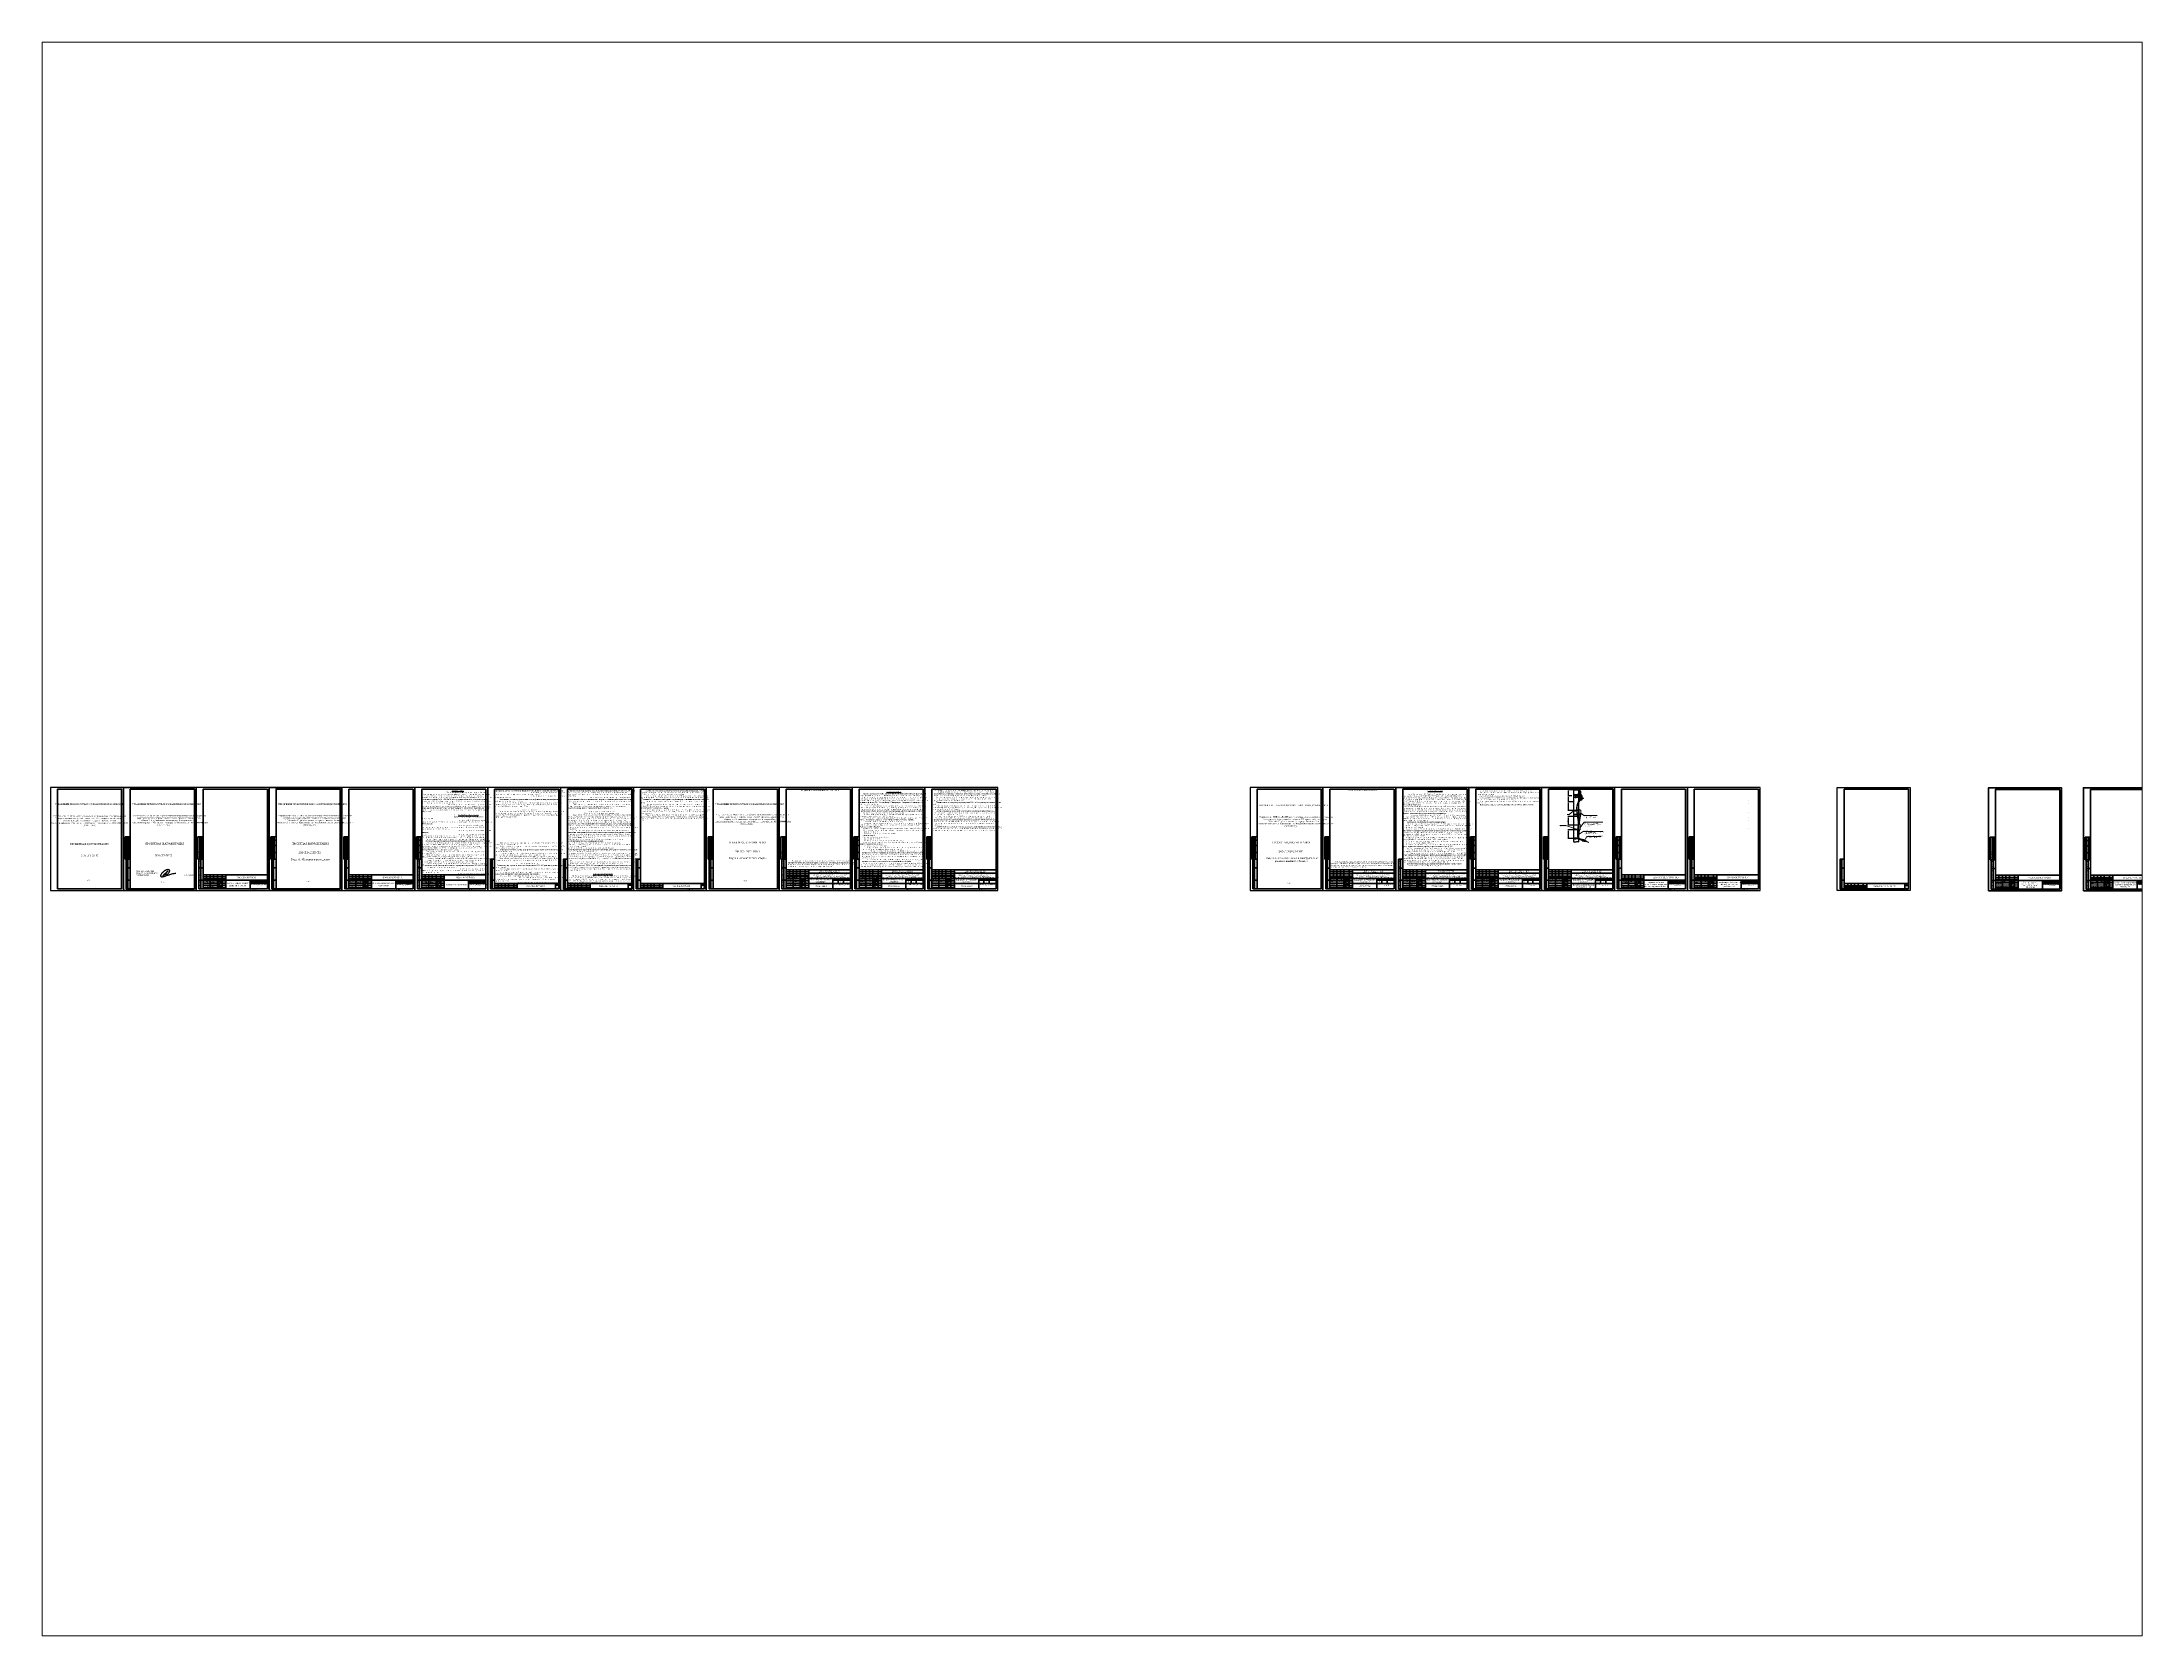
# Paper-space layout 'Лист2' of a CAD drawing. Header units: millimetres. Extents: x 26 to 231, y 20 to 176.
# The model-space entities are those that its viewports show. They can reach past a viewport. Long polylines and large blocks are cut down to what shows.
import ezdxf
from ezdxf import colors
from ezdxf.entities.mleader import LeaderData, LeaderLine
from ezdxf.enums import TextEntityAlignment as Align
from ezdxf.math import Vec2, Vec3

# ---------------------------------------------------------------- set-up
doc = ezdxf.new("R2010")
doc.units = ezdxf.units.MM
doc.set_wipeout_variables(frame=1)
doc.linetypes.add('CENTER2', pattern=[28.575, 19.05, -3.175, 3.175, -3.175])
doc.linetypes.add('gost5', pattern=[7, 5, -2, 0])
for name, color, linetype in [('Невидимая', 6, 'gost5'), ('П', 7, 'Continuous'), ('тонкая', 4, 'Continuous'), ('Чертеж', 7, 'Continuous'), ('штриховка', 6, 'Continuous')]:
    doc.layers.add(name, color=color, linetype=linetype)
doc.layers.add('обводка', color=5, linetype='Continuous', lineweight=50)
doc.layers.add('Оси', color=3, linetype='CENTER2', lineweight=25)
doc.styles.get("Standard").update_dxf_attribs({"font": 'Arial.ttf'})
doc.styles.add('стиль1', font='Times New Roman.ttf', dxfattribs={"width": 0.9, "height": 2})
doc.styles.add('стиль2', font='Times New Roman.ttf', dxfattribs={"width": 0.9, "height": 2.5})
doc.dimstyles.new('ISO-25', dxfattribs={"dimtxt": 2.5, "dimasz": 2.5, "dimexe": 1.25, "dimexo": 0.625, "dimtad": 1, "dimtxsty": 'Standard', "dimcen": 2.5, "dimadec": 0, "dimazin": 0, "dimtfac": 1, "dimtmove": 0, "dimatfit": 3, "dimfxl": 1, "dimarcsym": 0})

# ---------------------------------------------------------------- blocks, each defined once
blk = doc.blocks.new('1')
at = {"lineweight": 30}
for p, q in [((630, 297), (420, 297)), ((420, 297), (420, 0)), ((630, 0), (630, 297)), ((420, 0), (630, 0))]:
    blk.add_line(p, q, dxfattribs=at)
blk = doc.blocks.new('Штамп б')
at = {"lineweight": 70}
for points in [[(20, 0), (8, 0), (8, 85), (20, 85)], [(13, 0), (13, 85)], [(8, 60), (20, 60)], [(8, 25), (20, 25)]]:
    blk.add_lwpolyline(points, dxfattribs=at)
at = {"lineweight": 25, "style": 'стиль1', "width": 0.9}
for s, p in [('Взам. инв. N', (12.1, 63.5)), ('Подпись и дата', (12.1, 31.3)), ('Инв. N подл.', (12.1, 3.8))]:
    blk.add_text(s, height=2.8, rotation=90, dxfattribs=at).set_placement(p)
blk = doc.blocks.new('A$C5B0935FB')
at = {"lineweight": 70}
for p, q in [((20, 65), (5, 65)), ((5, 0), (5, 65)), ((10, 55), (10, 65)), ((15, 0), (15, 65)), ((20, 0), (20, 65)), ((10, 0), (5, 0)), ((10, 40), (10, 55)), ((10, 55), (20, 55)), ((10, 20), (10, 40)), ((10, 40), (20, 40)), ((10, 0), (10, 20)), ((10, 20), (20, 20)), ((15, 0), (10, 0)), ((20, 0), (15, 0)), ((15, 0), (15, 0))]:
    blk.add_line(p, q, dxfattribs=at)
at = {"lineweight": 25, "style": 'стиль1', "width": 0.9}
blk.add_text('Согласовано', height=2.5, rotation=90, dxfattribs=at).set_placement((8.7, 2.4))
blk = doc.blocks.new('A$C7F1F469D')
at = {"color": 5, "lineweight": 25}
blk.add_spline([(-0.1, 1.8), (1.3, 2.9), (2.8, 4.3), (3.5, 5.3), (3.8, 5.6), (3.9, 5.8), (3.7, 5.8), (3.3, 5.7), (2.9, 5.4), (-1.1, 1.3), (-1.3, 1), (-1.5, 0.7), (-1.6, 0.3), (-1.5, 0.2), (-1, 0.5), (-0.4, 1), (0.3, 1.4), (1.1, 1.9), (1.7, 2), (1.6, 1.8), (1.3, 1.4), (0.6, 0.6), (0.2, 0.2), (0, 0), (0.2, 0), (0.8, 0.2), (1.4, 0.6), (2.2, 1), (2.3, 1), (1.9, 0.6), (1.3, 0), (0.6, -0.6), (0.1, -1.3), (-0.1, -1.7), (0.1, -1.6), (0.4, -1.4), (1.2, -0.6), (1.6, -0.2), (2.3, 0.3), (2.8, 0.7), (3.4, 1), (3.8, 1.2), (4.1, 1.4), (4.3, 1.4), (4.6, 1.5), (4.6, 1.4), (4.5, 1.2), (4.3, 0.9), (4.4, 0.8), (4.6, 0.9), (5.1, 1.3), (6.2, 2.2), (7.4, 3.2), (8.4, 4.2), (9.6, 5.3), (11, 6.7), (11.3, 7), (9.8, 5.5), (8.6, 4.3), (7.7, 3.3), (7.2, 2.7), (6.7, 2.1), (6.2, 1.4), (5.5, 0.6), (4.7, -0.3), (3.9, -1.3), (3.2, -1.9), (2.9, -2.3), (2.7, -2.6), (2.5, -2.6), (2.5, -2.3), (2.7, -1.9), (3.3, -1.1), (3.8, -0.5), (4.5, 0.1), (5.3, 0.8), (6, 1.3), (6.7, 1.8), (7.6, 2.2), (8.8, 2.9), (10, 3.4), (11.4, 3.8), (12.5, 4.2), (13.5, 4.6)], degree=3, dxfattribs=at)
blk = doc.blocks.new('Штамп фамилии')
at = {"layer": 'Чертеж', "color": 5, "lineweight": -2}
blk.add_lwpolyline([(47.8, 1.5), (47.8, 1.7), (47.9, 1.8), (48, 1.9), (48, 2), (48, 2), (48.1, 2.1), (48.1, 2.1), (48.1, 2.2), (48, 2.2), (48, 2.3), (48, 2.3), (47.9, 2.3), (47.9, 2.3), (47.8, 2.3), (47.7, 2.2), (47.7, 2.2), (47.6, 2.1), (47.6, 2), (45.6, -0.4), (44.7, -1.4), (43.2, -2.7), (41.5, -4.2), (41.4, -4.3), (41.3, -4.2), (41.3, -4.2), (41.2, -4.1), (41.2, -4), (41.1, -3.9), (41.1, -3.7), (41.1, -3.6), (41.1, -3.4), (41.2, -3.2), (41.2, -3.1), (41.3, -2.9), (41.3, -2.7), (41.6, -2.4), (41.9, -2.1), (42.4, -1.5), (42.8, -1.1), (43.3, -0.8), (43.8, -0.4), (44.4, -0.1), (45.1, 0.3), (45.1, 0.3), (45.2, 0.2), (45.2, 0.2), (45.1, -0.2), (45.2, -0.3), (45.2, -0.4), (45.3, -0.4), (45.4, -0.5), (45.6, -0.5), (45.8, -0.5), (46.6, -0.5), (46.7, -0.4), (46.8, -0.4), (46.8, -0.4), (46.8, -0.4), (46.8, -0.4), (46.8, -0.5), (46.7, -0.5), (46.7, -0.5), (46.6, -0.6), (46.2, -0.9), (46.2, -1), (46.2, -1), (46.2, -1.1), (46.2, -1.1), (46.3, -1.1), (46.5, -1.1), (46.9, -1.1), (47, -1.1), (47.1, -1.1), (47.3, -1), (48.8, -0.4), (49, -0.3), (49.1, -0.2), (49.3, -0.1), (49.4, -0.1), (49.5, 0)], dxfattribs=at)
at = {"layer": 'Чертеж', "color": 67, "lineweight": -2, "true_color": 0x727430}
for p in [(40.7, -9), (40.8, -18.6)]:
    blk.add_blockref('A$C7F1F469D', p, dxfattribs=at)
at = {"color": 7, "char_height": 2.5, "attachment_point": 4, "style": 'стиль1'}
for s, insert, width in [(' Разработал', (-1.9, -1.7), 17), (' Проверил', (-1.9, -6.7), 17), (' Н.контроль', (-1.9, -16.7), 17), (' Суринов', (18, -7.1), 20), (' Суринов', (18.1, -16.7), 20), ('Хаустов', (19.1, -1.9), 20)]:
    blk.add_mtext(s, dxfattribs=dict(at, insert=insert, width=width))
blk = doc.blocks.new('A$C31D65421')
blk.add_blockref('Штамп фамилии', (2.2, 18.4))
blk = doc.blocks.new('*D25')
at = {"color": 0, "lineweight": -2, "transparency": 16777216}
for p, q in [((6562.2, 2048.4), (6546.5, 2048.4)), ((6557.8, 2031.3), (6546.5, 2031.3)), ((6547.7, 2045.9), (6547.7, 2033.8))]:
    blk.add_line(p, q, dxfattribs=at)
at = {"color": 0, "transparency": 16777216}
for points in [[(6547.3, 2045.9), (6548.2, 2045.9), (6547.7, 2048.4)], [(6547.3, 2033.8), (6548.2, 2033.8), (6547.7, 2031.3)]]:
    blk.add_solid(points, dxfattribs=at)
at = {"layer": 'Defpoints', "color": 0, "transparency": 16777216}
for p in [(6547.7, 2031.3), (6558.4, 2031.3), (6562.9, 2048.4)]:
    blk.add_point(p, dxfattribs=at)
at = {"color": 0, "transparency": 16777216, "insert": (6545.8, 2039.8), "char_height": 2.5, "attachment_point": 5, "rotation": 90}
blk.add_mtext('{\\fTimes New Roman|b0|i0|c204|p18;200}', dxfattribs=at)
blk = doc.blocks.new('A$C0333526B')
at = {"layer": 'обводка', "color": 0, "lineweight": 15, "ltscale": 0.5}
for p, q in [((-64, 49), (-89, -1)), ((-51, 41), (-73, -7)), ((-64, 49), (-51, 41)), ((-34, 26), (-41, 12)), ((-41, 12), (-41, -10)), ((-26, 26), (-34, 26)), ((14, 69), (-26, 26)), ((-26, 26), (-26, -28)), ((25, 69), (14, 69)), ((25, -76), (25, 74)), ((25, 74), (34, 74)), ((29, 74), (29, -76)), ((34, 74), (34, -76)), ((-26, -28), (15, -71)), ((15, -71), (25, -71)), ((34, -76), (25, -76))]:
    blk.add_line(p, q, dxfattribs=at)
for points in [[(9, 49), (14, 49), (14, 23), (9, 23)], [(9, -25), (14, -25), (14, -50), (9, -50)]]:
    blk.add_lwpolyline(points, close=True, dxfattribs=at)
blk.add_circle((-6, -30), 4.32, dxfattribs=at)
for centre, radius, start, end in [((-58, -10), 32.5, 163.5869, 349.94108), ((-57, -10), 16.2, 170.66335, 359.9816)]:
    blk.add_arc(centre, radius, start, end, dxfattribs=at)
blk = doc.blocks.new('A$C1167016C')
at = {"layer": 'штриховка', "lineweight": 15, "ltscale": 0.5}
h = blk.add_hatch(dxfattribs=at)
h.set_pattern_fill('LINE', color=256, scale=0.007737, angle=95, style=0)
h.set_pattern_definition([(95, (67.978994, -42.291913), (-0.024471076, -0.002140942), [])])
h.paths.add_polyline_path([(-5.1, -7.3), (-5.2, -7.3, 0.00417), (-5.2, -7.3), (-5.2, -7.4), (-5.1, -7.4, 0.176327), (-5.1, -7.4, 0.151547)])
h.paths.add_polyline_path([(-5.2, -7.3, 0.409337), (-5.2, -7.3), (-5.2, -7.4)])
h.paths.add_polyline_path([(-5.2, -7.3, 0.176327), (-5.3, -7.4, 0.217324), (-5.2, -7.4), (-5.2, -7.4)])
h.paths.add_polyline_path([(-5.2, -7.4), (-5.2, -7.4, 0.419107), (-5.1, -7.4)])
h.paths.add_polyline_path([(-3, -6.9), (-3.1, -7), (-3, -7, 0.179056), (-3, -7, 0.221695)])
h.paths.add_polyline_path([(-3, -6.9, 0.41922), (-3.1, -6.9), (-3.1, -7)])
h.paths.add_polyline_path([(-3.1, -6.9, 0.171932), (-3.1, -7, 0.151547), (-3.1, -7), (-3.1, -7), (-3.1, -7)])
h.paths.add_polyline_path([(-3.1, -7), (-3.1, -7, 0.411118), (-3, -7)])
at = {"color": 7, "linetype": 'Continuous', "lineweight": 15}
for p, q in [((-6.9, 2.2), (-7.2, 2.2)), ((-6, 1.6), (-6.7, 2)), ((-6.7, 1.9), (-6.7, 1.7)), ((-6.2, 1.6), (-6.7, 1.9)), ((-6.7, 1.6), (-6.7, 0.1)), ((-6.7, 1.6), (-6.2, 1.6)), ((-6.7, -0.2), (-6.7, 0.1)), ((-6.7, 0.1), (-5.9, 0.1)), ((-5.9, 1.6), (-6, 1.6)), ((-6, 1.6), (-6, 1.6)), ((-5.9, 0.1), (-5.9, -0.5)), ((-5.8, -0.5), (-5.8, 0.1)), ((-10.9, -7.2), (-11, -7.2)), ((-10.9, -7.2), (-10.9, -7.2)), ((-10.9, -7.2), (-10.9, -7.2)), ((-10.5, -7), (-10.5, -7)), ((-10.5, -7), (-10.5, -7)), ((-10.5, -7), (-10.5, -7)), ((-10.4, -6.9), (-10.3, -6.8)), ((-10.4, -6.9), (-10.4, -6.9)), ((-10.4, -7), (-10.3, -7)), ((-10.3, -8.4), (-10.4, -8.3)), ((-10.2, -6.6), (-10.3, -6.7)), ((-10.3, -6.7), (-10.2, -7.1)), ((-10.2, -7), (-10.3, -7)), ((-9.2, -6), (-10.2, -6)), ((-10.2, -7.1), (-10.1, -7.1)), ((-9.1, -3.7), (-10, -4.5)), ((-8.8, -3.2), (-9.6, -3.6)), ((-8.8, -3.2), (-9.6, -3.6)), ((-9.6, -4.3), (-9.1, -3.7)), ((-9.6, -8.7), (-8.5, -9.3)), ((-9.3, -9), (-9.2, -9.1)), ((-9.2, -9.1), (-8.1, -9.5)), ((-9.1, -3.7), (-8, -2.4)), ((-7, -3.7), (-9.1, -3.7)), ((-8.5, -6.8), (-8.6, -6.9)), ((-8.5, -6.8), (-8.5, -6.8)), ((-8.4, -2.9), (-8.4, -2.9)), ((-8.3, -7.3), (-8.3, -7.3)), ((-8.2, -9.4), (-8.1, -9.5)), ((-7.7, -2), (-7.8, -2.1)), ((-7.7, -2.1), (-7.1, -2)), ((-7.7, -9.6), (-5.2, -10.5)), ((-7.4, -1.5), (-7.5, -1.6)), ((-7.4, -1.5), (-7.1, -1.5)), ((-7.2, -0.2), (-7.2, -0.4)), ((-6.9, -0.7), (-7.2, -0.7)), ((-7.1, -9.8), (-7.2, -9.9)), ((-7.2, -10.1), (-6.4, -10.7)), ((-7, -3.7), (-7, -3.7)), ((-7, -3.8), (-7, -3.8)), ((-6.9, -1.2), (-6.9, -1.2)), ((-6.9, -1.2), (-6.9, -1.2)), ((-6.7, -0.2), (-6.7, -0.2)), ((-6.4, -3.5), (-6.7, -3.4)), ((-6.7, -3.5), (-6.4, -3.5)), ((-6.5, -3.1), (-6.5, -3.2)), ((-6.5, -3.2), (-6.5, -3.1)), ((-6.3, -10.7), (-6.1, -10.5)), ((-6.1, -3), (-6.2, -3.6)), ((-6, -2.2), (-6.1, -2.2)), ((-6.1, -2.3), (-6.1, -2.3)), ((-6.1, -3.6), (-6, -3)), ((-6.1, -3.7), (-5.9, -3.8)), ((-6.1, -3.7), (-6.1, -3.7)), ((-6, -3), (-5.4, -2.7)), ((-5.4, -2.7), (-6, -2.9)), ((-5.9, -1.7), (-5.9, -1.7)), ((-5.9, -3.8), (-5.9, -3.8)), ((-5.9, -10.2), (-5.9, -10.3)), ((-4.1, -7.5), (-5.7, -8.2)), ((-5.7, -8.2), (-4.1, -7.6)), ((-4, -7.7), (-5.7, -8.4)), ((-5.5, -10.4), (-5.7, -10.4)), ((-5.4, -8.9), (-3.8, -8.2)), ((-3.8, -8.3), (-5.4, -9)), ((-3.5, -8.7), (-5.3, -9.5)), ((-5.1, -10.5), (-3.4, -8.7)), ((-5.1, -10.4), (-5.1, -10.5)), ((-4.1, -7.5), (-4.1, -7.6)), ((-4.1, -7.6), (-4, -7.7)), ((-3.8, -7.7), (-3.8, -7.8)), ((-3.5, -8.7), (-3.6, -8.4)), ((-3.5, -8.4), (-3.5, -8.4)), ((-3.5, -8.4), (-3.5, -8.4)), ((-3.5, -8.4), (-3.5, -8.4)), ((-3.5, -8.4), (-3.4, -8.7)), ((-1.6, -6.5), (-3.2, -5.6)), ((-3.2, -5.7), (-1.6, -6.6)), ((-2.7, -1.7), (-3, -2.1)), ((-2.9, -2.3), (-2.8, -2.3)), ((-1.3, -5.9), (-2.9, -4.2)), ((-2.9, -4.3), (-1.4, -5.9)), ((-2.8, -2.3), (-2.5, -1.9)), ((-2.5, -1.5), (-2.7, -1.7)), ((-2.5, -1.9), (-2.7, -1.7)), ((-2.2, -3.5), (-2.7, -4.1)), ((-2.6, -2.5), (-2.6, -2.6)), ((-2.5, -1.9), (-2.3, -1.7)), ((-2.5, -1.9), (-1.5, -2.8)), ((-2.5, -2.8), (-2.5, -2.8)), ((-2.5, -2.8), (-2.4, -2.9)), ((-2.3, -1.7), (-2.3, -1.6)), ((-2.3, -1.7), (-2.3, -1.7)), ((-2.2, -3.3), (-2.2, -3.3)), ((-1.8, -2.5), (-1.5, -2.8)), ((-1.6, -6.5), (-1.6, -6.6)), ((-0.7, -3.5), (-1.5, -2.8)), ((-1.5, -2.8), (-1.5, -2.8)), ((-0.7, -3.5), (-1.5, -2.8)), ((-1.3, -6.2), (-1.5, -6.5)), ((-1.5, -6.5), (-1.3, -6.2)), ((-1.5, -6.5), (-1.5, -6.5)), ((-1.4, -5.2), (-0.8, -4.6)), ((-1.3, -6.2), (-1.3, -6.2)), ((-0.7, -3.5), (-0.7, -3.5)), ((0, -4.1), (-0.7, -3.5)), ((0.9, -4.8), (-0.7, -3.5)), ((-0.3, -4.7), (-0.3, -4.8)), ((-0.3, -4.8), (-0.2, -4.8)), ((-0.1, -4.8), (-0.1, -4.8)), ((0.5, -5.2), (0.5, -5.2)), ((0.6, -5.2), (0.9, -4.8)), ((0.6, -5.2), (1, -4.9)), ((0.9, -4.8), (1.1, -4.6)), ((1, -4.9), (0.9, -4.8)), ((1, -4.9), (1.2, -4.6))]:
    blk.add_line(p, q, dxfattribs=at)
at = {"color": 8, "linetype": 'Continuous', "lineweight": 15}
for p, q in [((-6.9, -0.1), (-6.9, 2.2)), ((-5.9, 0.1), (-5.9, 1.6)), ((-10.9, -7.2), (-10.9, -7.2)), ((-10.8, -7.2), (-10.9, -7.2)), ((-10.5, -7), (-10.3, -6.8)), ((-10.2, -6.9), (-10.5, -7)), ((-10.4, -6.8), (-10.3, -6.8)), ((-10.2, -7), (-10.3, -7.1)), ((-9.2, -3.8), (-10, -4.5)), ((-9.7, -8.1), (-9.7, -8.1)), ((-9.6, -8.6), (-8.8, -9.1)), ((-9.2, -9), (-8.4, -9.3)), ((-7.7, -10.9), (-7.1, -11.4)), ((-7.3, -9.7), (-5.1, -10.4)), ((-6.5, -3.2), (-6.4, -3)), ((-5.8, -1), (-5.8, -1)), ((-5.8, -10.4), (-5.6, -10.3)), ((-5.8, -10.3), (-5.8, -10.3)), ((-3, -2.1), (-2.9, -2.2)), ((-2.7, -4.1), (-1.4, -5.2)), ((0.6, -5.2), (0.6, -5.2))]:
    blk.add_line(p, q, dxfattribs=at)
at = {"lineweight": 15, "ltscale": 0.5}
for p, q in [((-7.1, -10.1), (-7.7, -10.9)), ((-7.1, -10.2), (-7.7, -10.9)), ((-6.6, -10.6), (-7.2, -11.3)), ((-6.5, -10.6), (-7.1, -11.4)), ((-3.8, -6.2), (-5.2, -7.8)), ((-3.7, -6.2), (-5.1, -7.8)), ((-3.2, -6.5), (-4, -7.5)), ((-3.1, -6.6), (-3.9, -7.5))]:
    blk.add_line(p, q, dxfattribs=at)
at = {"color": 0, "linetype": 'Continuous', "lineweight": 15}
for p, q in [((-6.7, -8.3), (-6.7, -8.4)), ((-6.2, -8.4), (-6.3, -8.4)), ((-5.7, -8.4), (-5.7, -8.2)), ((-5.7, -8.2), (-5.7, -8.2)), ((-3.5, -5.4), (-3.5, -5.4)), ((-3.2, -5.7), (-3.2, -5.6)), ((-2.9, -6.1), (-2.8, -5.9)), ((-2.9, -6.1), (-2.7, -6.2)), ((-2.7, -6.2), (-2.6, -6))]:
    blk.add_line(p, q, dxfattribs=at)
at = {"color": 0, "lineweight": 15, "ltscale": 0.5}
for p, q in [((-5.2, -7.9), (-5.4, -8.1)), ((-5.2, -7.9), (-5.3, -8)), ((-3.6, -5.9), (-3.7, -6.1)), ((-3.5, -5.9), (-3.7, -6.1)), ((-3.4, -5.6), (-3.5, -5.8)), ((-3.3, -5.6), (-3.4, -5.6)), ((-3.3, -5.7), (-3.4, -5.8)), ((-3.3, -5.6), (-3.3, -5.7)), ((-2.9, -6.3), (-3.1, -6.5)), ((-2.9, -6.3), (-3, -6.5)), ((-2.8, -6.1), (-2.9, -6.2)), ((-2.8, -6.1), (-2.8, -6.2))]:
    blk.add_line(p, q, dxfattribs=at)
at = {"color": 7, "linetype": 'Continuous', "lineweight": 15, "flags": 128}
for points in [[(-6.8, 0.2), (-6.8, 0.2), (-6.8, 0.1), (-6.7, 0.1), (-6.7, 0.1), (-6.7, 0.1), (-6.7, 0.1), (-6.7, 0.1), (-6.7, 0.1)], [(-5.9, 0.1), (-5.8, 0.1), (-5.8, 0.1), (-5.8, 0.1), (-5.8, 0.1), (-5.8, 0.1), (-5.8, 0.1), (-5.8, 0.1), (-5.8, 0.1)], [(-6.2, -3.6), (-6.2, -3.6), (-6.2, -3.6), (-6.2, -3.6), (-6.1, -3.6), (-6.1, -3.6), (-6.1, -3.6), (-6.1, -3.6), (-6.1, -3.6)], [(-6.1, -3), (-6.1, -3), (-6.1, -3), (-6, -3), (-6, -3), (-6, -3), (-6, -3), (-6, -3), (-6, -3)], [(-6.1, -3.7), (-6.1, -3.7), (-6.1, -3.6), (-6.1, -3.6), (-6.1, -3.6), (-6.1, -3.6), (-6.1, -3.6), (-6.1, -3.6), (-6.1, -3.6)], [(-6, -2.9), (-6, -2.9), (-6, -2.9), (-6, -2.9), (-6, -2.9), (-6, -2.9), (-6, -2.9), (-6, -3), (-6, -3)], [(-5.9, -0.5), (-5.8, -0.5), (-5.8, -0.5), (-5.8, -0.5), (-5.8, -0.5), (-5.8, -0.5), (-5.8, -0.5), (-5.8, -0.5), (-5.8, -0.5)], [(-5.4, -2.7), (-5.4, -2.7), (-5.4, -2.7), (-5.3, -2.7), (-5.3, -2.7), (-5.3, -2.7), (-5.3, -2.7), (-5.3, -2.7), (-5.3, -2.7)], [(-5.4, -2.7), (-5.4, -2.7), (-5.4, -2.7), (-5.4, -2.7), (-5.4, -2.7), (-5.4, -2.7), (-5.4, -2.7), (-5.4, -2.7), (-5.4, -2.7)], [(-2.9, -4.3), (-2.9, -4.3), (-2.9, -4.2), (-2.9, -4.2), (-2.9, -4.2), (-2.9, -4.2), (-2.9, -4.2), (-2.9, -4.2), (-2.9, -4.2)], [(-2.2, -3.4), (-2.2, -3.4), (-2.2, -3.4), (-2.2, -3.5), (-2.2, -3.5), (-2.2, -3.5), (-2.2, -3.5), (-2.2, -3.5), (-2.2, -3.5)], [(-1.7, -2.5), (-1.7, -2.5), (-1.7, -2.5), (-1.8, -2.5), (-1.8, -2.5), (-1.8, -2.5), (-1.8, -2.5), (-1.8, -2.5), (-1.8, -2.5)], [(-1.4, -5.9), (-1.3, -5.9), (-1.3, -5.9), (-1.3, -5.9), (-1.3, -5.9), (-1.3, -5.9), (-1.3, -5.9), (-1.3, -5.9), (-1.3, -5.9)], [(0, -4.1), (0, -4.1), (0, -4.1), (0, -4.1), (0, -4.1), (0, -4.1), (0, -4), (0, -4), (0, -4)]]:
    blk.add_lwpolyline(points, dxfattribs=at)
at = {"color": 0, "linetype": 'Continuous', "lineweight": 15, "flags": 128}
blk.add_lwpolyline([(-3.2, -5.6), (-3.2, -5.6), (-3.2, -5.6), (-3.2, -5.6), (-3.2, -5.6), (-3.2, -5.6), (-3.2, -5.6), (-3.2, -5.6), (-3.2, -5.6)], dxfattribs=at)
at = {"color": 7, "linetype": 'Continuous', "lineweight": 15}
for centre, radius, start, end in [((-6.9, 2.1), 0.101, 360, 88), ((-5.9, 1.5), 0.101, 360, 90), ((-11.7, -7.5), 1.44, 25.50087, 27.49948), ((-6.7, -6.2), 3.52, 176.44914, 292.85485), ((-7.3, -9.7), 1.99, 160.50387, 161.94208), ((-6.5, -6.4), 2.19, 192.85485, 292.85485), ((-6.5, -6.4), 2.03, 192.85485, 292.85485), ((-6.5, -6.4), 2.01, 192.85485, 292.85486), ((-8.7, -7.5), 0.553, 27.44315, 49.29), ((-6.5, -6.4), 1.96, 207.44315, 265.64219), ((-8, -9.5), 0.158, 160.78906, 163.05204), ((-8.1, -9.4), 0.0302, 241.9998, 250.86196), ((-7.1, -10), 0.099, 140.06066, 230.06066), ((-9.6, -11.8), 8.96, 67.1467, 68.63344), ((-9.6, -11.8), 8.91, 66.82071, 68.60023), ((-6.4, -10.6), 0.099, 230.06066, 320.06066), ((-7.2, -8.3), 5.89, 72.80506, 80.12343), ((-6.1, -3.6), 0.0495, 170.80308, 246.82071), ((-7.2, -8.3), 5.94, 72.02967, 80.01241), ((-6, -3), 0.0495, 110.80308, 170.80308), ((-9.6, -11.8), 8.96, 44.06838, 66.82071), ((-9.6, -11.8), 8.91, 44.06838, 66.82071), ((-6.6, -10.1), 0.594, 320.06066, 347.7406), ((-9.6, -11.8), 8.86, 46.5627, 64.98463), ((-7.2, -8.3), 5.89, 43.55033, 72.02967), ((-5.4, -2.7), 0.0495, 72.02967, 110.80308), ((-7.2, -8.3), 5.94, 43.55033, 72.02967), ((-3.3, -11.1), 1.99, 160.50387, 161.94208), ((-5.1, -10.4), 0.0508, 295, 308.86481), ((-4, -7.7), 0.2, 23.10204, 113.09993), ((-4, -7.7), 0.201, 22.85485, 112.85485), ((-4, -7.9), 0.2, 23.102, 113.09993), ((-3, -2.1), 0.0495, 140.3865, 229.3865), ((-2, -4.7), 0.897, 140.11728, 154.03496), ((-2, -4.7), 0.897, 293.01545, 318.65573), ((-1.5, -6.5), 0.0495, 240.56305, 330.56305), ((-1.5, -6.5), 0.099, 240.56305, 330.56305), ((-1.5, -6.1), 0.248, 330.56305, 43.55033), ((-1.5, -6.1), 0.297, 330.56305, 43.55033), ((0.6, -5.2), 0.0495, 229.3865, 318.3865)]:
    blk.add_arc(centre, radius, start, end, dxfattribs=at)
at = {"color": 0, "linetype": 'Continuous', "lineweight": 15}
for centre, radius, start, end in [((-6.7, -8.9), 0.553, 63.79533, 85.64219), ((-3.2, -5.6), 0.0495, 224.06838, 240.56305)]:
    blk.add_arc(centre, radius, start, end, dxfattribs=at)
at = {"color": 7, "linetype": 'Continuous', "lineweight": 15}
for points, knots in [([(-7.2, 2.2), (-7.2, 2.2), (-7.2, 2.2), (-7.2, 2.1), (-7.2, 2.1), (-7.2, 1.9), (-7.2, 1.9), (-7.2, 1.7), (-7.2, 1.6), (-7.2, 1.4), (-7.2, 1.3), (-7.2, 1), (-7.2, 0.9), (-7.2, 0.6), (-7.2, 0.5), (-7.2, 0.2), (-7.2, 0), (-7.2, -0.2)], [0, 0, 0, 0, 0.125, 0.125, 0.25, 0.25, 0.375, 0.375, 0.5, 0.5, 0.625, 0.625, 0.75, 0.75, 0.875, 0.875, 1, 1, 1, 1]), ([(-7.2, -0.1), (-7.2, -0.1), (-7.2, 0), (-7.2, 0.1), (-7.2, 0.1), (-7.2, 0.3), (-7.2, 0.4), (-7.2, 0.5), (-7.2, 0.7), (-7.2, 0.7), (-7.2, 0.8), (-7.2, 0.8)], [0, 0, 0, 0, 0.0797844, 0.159767, 0.2407106, 0.3209693, 0.4829298, 0.6451329, 0.806711, 0.9684011, 1, 1, 1, 1]), ([(-6.8, -0.2), (-6.8, -0.1), (-6.8, -0.1), (-6.8, 0), (-6.8, 0.1), (-6.8, 0.2), (-6.8, 0.3), (-6.8, 0.4), (-6.8, 0.5), (-6.8, 0.6), (-6.8, 0.7), (-6.8, 0.8), (-6.8, 0.9), (-6.8, 1), (-6.8, 1.1), (-6.8, 1.2), (-6.8, 1.3), (-6.8, 1.3), (-6.8, 1.4), (-6.8, 1.5), (-6.8, 1.6), (-6.8, 1.7), (-6.8, 1.7), (-6.8, 1.8), (-6.8, 1.8), (-6.8, 1.9), (-6.8, 1.9), (-6.8, 2), (-6.8, 2), (-6.8, 2), (-6.8, 2), (-6.8, 2), (-6.8, 2), (-6.8, 2), (-6.8, 2.1), (-6.8, 2.1), (-6.8, 2.1), (-6.8, 2.1)], [0, 0, 0, 0, 0.0195342, 0.0457418, 0.0691483, 0.0932332, 0.1434818, 0.1698582, 0.1961331, 0.2234508, 0.2513944, 0.2798992, 0.3090876, 0.3483921, 0.369326, 0.3910089, 0.4320452, 0.4642332, 0.4970316, 0.5237141, 0.5642501, 0.5986626, 0.6335514, 0.6687906, 0.7045583, 0.7407912, 0.7770176, 0.7954006, 0.813769, 0.8321744, 0.8506492, 0.869115, 0.9002817, 0.9252113, 0.950141, 0.9750706, 1, 1, 1, 1]), ([(-6.7, 2), (-6.7, 2), (-6.8, 2), (-6.8, 2), (-6.8, 2), (-6.8, 2)], [0, 0, 0, 0, 0.485905, 0.741135, 1, 1, 1, 1]), ([(-6.8, 2), (-6.8, 2), (-6.8, 2), (-6.8, 2), (-6.7, 2), (-6.7, 2)], [0, 0, 0, 0, 0.5, 0.5, 1, 1, 1, 1]), ([(-6.7, 1.9), (-6.7, 1.9), (-6.7, 1.9), (-6.8, 1.9), (-6.8, 1.9), (-6.8, 1.9)], [0, 0, 0, 0, 0.5, 0.5, 1, 1, 1, 1]), ([(-6.8, 1.7), (-6.8, 1.7), (-6.8, 1.7), (-6.8, 1.7), (-6.8, 1.7), (-6.8, 1.7)], [0, 0, 0, 0, 0.5, 0.5, 1, 1, 1, 1]), ([(-6.8, 1.7), (-6.8, 1.7), (-6.8, 1.7), (-6.7, 1.7), (-6.7, 1.7), (-6.7, 1.7)], [0, 0, 0, 0, 0.5, 0.5, 1, 1, 1, 1]), ([(-6.7, 2), (-6.7, 2), (-6.7, 2), (-6.7, 2), (-6.7, 1.9), (-6.7, 1.9), (-6.7, 1.9), (-6.7, 1.9), (-6.7, 1.9), (-6.7, 1.9), (-6.7, 1.9)], [0, 0, 0, 0, 0.077117, 0.151166, 0.222729, 0.33993, 0.464158, 0.607956, 0.786311, 1, 1, 1, 1]), ([(-6.7, 1.7), (-6.7, 1.7), (-6.7, 1.7), (-6.7, 1.7), (-6.7, 1.7), (-6.7, 1.7), (-6.7, 1.7), (-6.7, 1.6), (-6.7, 1.6), (-6.7, 1.6), (-6.7, 1.6), (-6.7, 1.6), (-6.7, 1.6)], [0, 0, 0, 0, 0.088281, 0.172827, 0.254929, 0.335994, 0.417484, 0.500837, 0.642217, 0.783965, 0.888863, 1, 1, 1, 1]), ([(-6.7, 1.6), (-6.7, 1.6), (-6.7, 1.6), (-6.7, 1.6), (-6.7, 1.6), (-6.7, 1.6), (-6.7, 1.6)], [0, 0, 0, 0, 0.065878, 0.253728, 0.576231, 1, 1, 1, 1]), ([(-6, 1.6), (-6, 1.6), (-6, 1.6), (-6, 1.6), (-6, 1.6), (-6, 1.6), (-6, 1.6), (-6, 1.6), (-6, 1.6), (-6, 1.6), (-6.1, 1.6), (-6.1, 1.6), (-6.1, 1.6), (-6.1, 1.6), (-6.1, 1.6), (-6.2, 1.6), (-6.2, 1.6)], [0, 0, 0, 0, 0.031441, 0.062975, 0.095428, 0.129557, 0.166017, 0.205345, 0.247972, 0.294234, 0.415295, 0.552425, 0.632523, 0.715193, 0.85172, 1, 1, 1, 1]), ([(-6.2, 1.6), (-6.2, 1.6), (-6.2, 1.6), (-6.2, 1.6), (-6.2, 1.6), (-6.2, 1.6)], [0, 0, 0, 0, 0.5, 0.5, 1, 1, 1, 1]), ([(-6, 1.6), (-6, 1.6), (-6, 1.6), (-6, 1.6), (-6, 1.6), (-6.1, 1.6), (-6.1, 1.6), (-6.1, 1.6), (-6.1, 1.6), (-6.1, 1.6), (-6.2, 1.6), (-6.2, 1.6)], [0, 0, 0, 0, 0.125, 0.125, 0.25, 0.25, 0.5, 0.5, 0.75, 0.75, 1, 1, 1, 1]), ([(-6, 1.6), (-6, 1.6), (-6, 1.6), (-6, 1.6), (-6, 1.6)], [0, 0, 0, 0, 0.494092, 1, 1, 1, 1]), ([(-6, 1.6), (-6, 1.6), (-6, 1.6), (-6, 1.6), (-6, 1.6), (-6, 1.6), (-6, 1.6), (-6, 1.6), (-6, 1.6), (-6, 1.6)], [0, 0, 0, 0, 0.291564, 0.499998, 0.708834, 1, 1, 1, 1, 1, 1, 1]), ([(-5.8, 1.5), (-5.8, 1.5), (-5.8, 1.5), (-5.8, 1.5), (-5.8, 1.5), (-5.8, 1.5), (-5.8, 1.5), (-5.8, 1.5), (-5.8, 1.5), (-5.8, 1.5), (-5.8, 1.5), (-5.8, 1.4), (-5.8, 1.4), (-5.8, 1.4), (-5.8, 1.3), (-5.8, 1.3), (-5.8, 1.3), (-5.8, 1.2), (-5.8, 1.1), (-5.8, 1), (-5.8, 0.9), (-5.8, 0.9), (-5.8, 0.8), (-5.8, 0.7), (-5.8, 0.7), (-5.8, 0.6), (-5.8, 0.5), (-5.8, 0.5), (-5.8, 0.4), (-5.8, 0.3), (-5.8, 0.3), (-5.8, 0.2), (-5.8, 0.2), (-5.8, 0.1), (-5.8, 0.1)], [0, 0, 0, 0, 0.017835, 0.035659, 0.053478, 0.071303, 0.08914, 0.106999, 0.124888, 0.142816, 0.178079, 0.213505, 0.248749, 0.283389, 0.322409, 0.362099, 0.390857, 0.420011, 0.486214, 0.55093, 0.613787, 0.64389, 0.674941, 0.712699, 0.751458, 0.791304, 0.818432, 0.846502, 0.87327, 0.899682, 0.923914, 0.950487, 0.971179, 1, 1, 1, 1]), ([(-9.6, -3.6), (-9.6, -3.6), (-9.6, -3.7), (-9.7, -3.7), (-9.8, -3.8), (-10, -3.9), (-10.3, -4.1), (-10.5, -4.4), (-10.8, -4.8), (-11, -5.2), (-11.1, -5.6), (-11.2, -6), (-11.2, -6.5), (-11.1, -6.9), (-11, -7.3), (-10.8, -7.7), (-10.6, -8.1), (-10.3, -8.3), (-10.1, -8.5), (-9.9, -8.6), (-9.8, -8.8), (-9.6, -8.9), (-9.5, -8.9), (-9.4, -9), (-9.3, -9), (-9.2, -9), (-9.2, -9)], [0, 0, 0, 0, 0.015422, 0.030864, 0.046358, 0.061953, 0.124425, 0.187345, 0.250249, 0.312619, 0.374948, 0.437451, 0.49994, 0.562445, 0.624949, 0.687447, 0.749914, 0.812328, 0.84317, 0.873951, 0.905179, 0.936269, 0.957449, 0.968053, 0.984005, 1, 1, 1, 1]), ([(-9.2, -9.1), (-9.2, -9.1), (-9.2, -9.1), (-9.3, -9.1), (-9.3, -9), (-9.4, -9), (-9.4, -9), (-9.5, -9), (-9.5, -8.9), (-9.6, -8.9), (-9.6, -8.9), (-9.7, -8.9), (-9.7, -8.8), (-9.8, -8.8), (-9.8, -8.8), (-9.9, -8.8), (-9.9, -8.7), (-9.9, -8.7), (-10, -8.7), (-10, -8.6), (-10.1, -8.6), (-10.1, -8.6), (-10.1, -8.5), (-10.2, -8.5), (-10.2, -8.5), (-10.3, -8.4), (-10.3, -8.4), (-10.3, -8.4), (-10.4, -8.3), (-10.4, -8.3), (-10.4, -8.3), (-10.5, -8.2), (-10.5, -8.2), (-10.5, -8.2), (-10.5, -8.1), (-10.6, -8.1), (-10.7, -7.9), (-10.9, -7.7), (-11, -7.3), (-11.1, -6.9), (-11.2, -6.5), (-11.2, -6), (-11.2, -5.6), (-11, -5.2), (-10.9, -4.9), (-10.8, -4.7), (-10.8, -4.7), (-10.7, -4.6), (-10.7, -4.5), (-10.6, -4.5), (-10.6, -4.4), (-10.5, -4.4), (-10.5, -4.3), (-10.4, -4.2), (-10.4, -4.2), (-10.3, -4.1), (-10.3, -4), (-10.2, -4), (-10.1, -3.9), (-10, -3.8), (-9.9, -3.8), (-9.9, -3.7), (-9.8, -3.7), (-9.7, -3.6), (-9.6, -3.6), (-9.6, -3.6)], [0, 0, 0, 0, 0.007838, 0.015645, 0.02342, 0.031164, 0.038876, 0.046557, 0.054206, 0.061824, 0.069411, 0.076965, 0.084489, 0.091981, 0.099441, 0.10687, 0.114267, 0.121633, 0.128968, 0.136271, 0.143542, 0.150783, 0.157991, 0.165168, 0.172314, 0.179428, 0.186511, 0.193562, 0.200581, 0.20757, 0.214526, 0.221451, 0.228345, 0.235207, 0.242038, 0.248838, 0.255605, 0.317687, 0.379109, 0.439872, 0.499974, 0.55873, 0.619921, 0.683547, 0.749608, 0.758687, 0.768129, 0.777932, 0.788098, 0.798626, 0.809516, 0.820768, 0.832382, 0.844359, 0.856697, 0.869398, 0.882461, 0.895886, 0.909673, 0.923822, 0.938333, 0.953207, 0.968442, 0.98404, 1, 1, 1, 1]), ([(-11.2, -6), (-11.2, -6), (-11.2, -5.9), (-11.2, -5.8), (-11.2, -5.7), (-11.2, -5.7)], [0, 0, 0, 0, 0.070034, 0.714143, 1, 1, 1, 1]), ([(-11.2, -6.4), (-11.2, -6.4), (-11.2, -6.3), (-11.2, -6.1), (-11.2, -6.1)], [0, 0, 0, 0, 0.554428, 1, 1, 1, 1]), ([(-11, -7.3), (-11, -7.3), (-11.1, -7.2), (-11.1, -7.2), (-11.1, -7.1)], [0, 0, 0, 0, 0.5881637, 1, 1, 1, 1]), ([(-9.6, -8.7), (-9.6, -8.6), (-9.7, -8.6), (-9.7, -8.6), (-9.8, -8.6), (-9.8, -8.6), (-9.9, -8.5), (-9.9, -8.5), (-9.9, -8.5), (-10, -8.4), (-10, -8.4), (-10.1, -8.4), (-10.1, -8.3), (-10.1, -8.3), (-10.2, -8.3), (-10.2, -8.2), (-10.2, -8.2), (-10.3, -8.2), (-10.3, -8.1), (-10.3, -8.1), (-10.4, -8.1), (-10.4, -8), (-10.4, -8), (-10.4, -8), (-10.5, -7.9), (-10.5, -7.9), (-10.5, -7.9), (-10.6, -7.7), (-10.7, -7.6), (-10.8, -7.3), (-10.9, -7), (-11, -6.7), (-11, -6.4), (-10.9, -6.1), (-10.9, -5.8), (-10.8, -5.5), (-10.7, -5.4), (-10.7, -5.3), (-10.7, -5.3), (-10.6, -5.2), (-10.6, -5.1), (-10.5, -5), (-10.5, -5), (-10.4, -4.9), (-10.4, -4.8), (-10.3, -4.8), (-10.3, -4.7), (-10.2, -4.6), (-10.1, -4.5), (-10.1, -4.5), (-10, -4.5)], [0, 0, 0, 0, 0.0104825, 0.0209056, 0.0312695, 0.041574, 0.0518193, 0.0620053, 0.072132, 0.0821994, 0.0922075, 0.1021563, 0.1120459, 0.1218761, 0.1316471, 0.1413587, 0.1510111, 0.1606042, 0.1701379, 0.1796124, 0.1890276, 0.1983835, 0.2076802, 0.2169175, 0.2260955, 0.2352143, 0.2442737, 0.2532739, 0.3155337, 0.3774022, 0.4388795, 0.4999656, 0.5595803, 0.620904, 0.6839365, 0.7486779, 0.7639118, 0.7795639, 0.795634, 0.8121223, 0.8290287, 0.8463531, 0.8640957, 0.8822563, 0.9008351, 0.9198319, 0.9392468, 0.9590798, 0.9793309, 1, 1, 1, 1]), ([(-11, -7.2), (-10.9, -7.2), (-10.9, -7.2), (-10.9, -7.2), (-10.9, -7.2), (-10.9, -7.2)], [0, 0, 0, 0, 0.5, 0.5, 1, 1, 1, 1]), ([(-10.8, -7.7), (-10.8, -7.7), (-10.9, -7.6), (-10.9, -7.5), (-11, -7.4), (-11, -7.3), (-11, -7.3), (-11, -7.3)], [0, 0, 0, 0, 0.060349, 0.376618, 0.67931, 0.968427, 1, 1, 1, 1]), ([(-10, -4.5), (-10, -4.5), (-10.1, -4.6), (-10.1, -4.6), (-10.2, -4.7), (-10.2, -4.7), (-10.3, -4.8), (-10.4, -4.9), (-10.5, -5), (-10.6, -5.2), (-10.7, -5.5), (-10.9, -5.8), (-10.9, -6.1), (-10.9, -6.4), (-10.9, -6.7), (-10.9, -7), (-10.8, -7.3), (-10.7, -7.6), (-10.5, -7.8), (-10.3, -8.1), (-10.1, -8.3), (-9.9, -8.4), (-9.8, -8.5), (-9.7, -8.6), (-9.6, -8.6), (-9.6, -8.6)], [0, 0, 0, 0, 0.018021, 0.030905, 0.047235, 0.061896, 0.08258, 0.103388, 0.124356, 0.187185, 0.250216, 0.312613, 0.375073, 0.437513, 0.499977, 0.562479, 0.62495, 0.687461, 0.74999, 0.812276, 0.874643, 0.937325, 0.968602, 0.98428, 1, 1, 1, 1]), ([(-10.8, -7.8), (-10.8, -7.8), (-10.8, -7.8), (-10.8, -7.7), (-10.8, -7.7)], [0, 0, 0, 0, 0.399996, 1, 1, 1, 1]), ([(-10.5, -7), (-10.5, -7), (-10.5, -7), (-10.5, -6.9), (-10.5, -6.9), (-10.5, -6.9), (-10.5, -6.9), (-10.5, -6.8), (-10.4, -6.8), (-10.4, -6.8), (-10.4, -6.8)], [0, 0, 0, 0, 0.059168, 0.1188041, 0.2434137, 0.4455944, 0.7537401, 0.8763558, 0.9334425, 1, 1, 1, 1]), ([(-10.3, -7.1), (-10.3, -7.1), (-10.3, -7.1), (-10.4, -7.1), (-10.4, -7.1), (-10.4, -7.1), (-10.4, -7.1), (-10.4, -7.1), (-10.5, -7.1), (-10.5, -7.1), (-10.5, -7.1), (-10.5, -7), (-10.5, -7)], [0, 0, 0, 0, 0.143325, 0.215125, 0.28572, 0.423486, 0.554499, 0.675348, 0.788201, 0.860302, 0.930187, 1, 1, 1, 1]), ([(-10.5, -7), (-10.5, -7), (-10.5, -7), (-10.5, -7), (-10.5, -7), (-10.5, -7)], [0, 0, 0, 0, 0.5, 0.5, 1, 1, 1, 1]), ([(-10.3, -7), (-10.3, -7), (-10.3, -7), (-10.3, -7.1), (-10.3, -7.1), (-10.3, -7.1)], [0, 0, 0, 0, 0.5, 0.5, 1, 1, 1, 1]), ([(-10.3, -8.4), (-10.3, -8.4), (-10.3, -8.4), (-10.3, -8.4), (-10.3, -8.4), (-10.3, -8.4)], [0, 0, 0, 0, 0.230515, 0.602324, 1, 1, 1, 1]), ([(-10.3, -8.4), (-10.3, -8.4), (-10.3, -8.4), (-10.3, -8.4), (-10.3, -8.4)], [0, 0, 0, 0, 0.607977, 1, 1, 1, 1]), ([(-10.3, -8.4), (-10.3, -8.4), (-10.3, -8.4), (-10.3, -8.4), (-10.3, -8.4)], [0, 0, 0, 0, 0.655008, 1, 1, 1, 1]), ([(-10.3, -8.4), (-10.3, -8.4), (-10.3, -8.4), (-10.3, -8.4), (-10.3, -8.4), (-10.3, -8.4), (-10.3, -8.4)], [0, 0, 0, 0, 0.3177666, 0.6428632, 0.9703082, 1, 1, 1, 1]), ([(-10.2, -6), (-10.2, -5.8), (-10.2, -5.6), (-10.1, -5.2), (-10, -5), (-9.9, -4.8)], [0, 0, 0, 0, 0.5, 0.5, 1, 1, 1, 1]), ([(-10.2, -6.6), (-10.2, -6.6), (-10.2, -6.7), (-10.2, -6.7), (-10.2, -6.7), (-10.2, -6.7)], [0, 0, 0, 0, 0.5, 0.5, 1, 1, 1, 1]), ([(-10.2, -6.7), (-10.2, -6.7), (-10.2, -6.7), (-10.2, -6.8), (-10.2, -6.8), (-10.2, -6.8), (-10.2, -6.8), (-10.2, -6.8), (-10.2, -6.8), (-10.2, -6.8), (-10.2, -6.9), (-10.2, -6.9), (-10.2, -6.9), (-10.2, -6.9), (-10.2, -6.9), (-10.2, -7), (-10.2, -7), (-10.2, -7), (-10.2, -7), (-10.2, -7), (-10.2, -7), (-10.2, -7.1)], [0, 0, 0, 0, 0.25, 0.25, 0.3125, 0.3125, 0.375, 0.375, 0.4375, 0.4375, 0.5, 0.5, 0.625, 0.625, 0.6875, 0.6875, 0.75, 0.75, 0.875, 0.875, 1, 1, 1, 1]), ([(-10.2, -7.1), (-10.2, -7.1), (-10.2, -7.1), (-10.1, -7.1), (-10.1, -7.1), (-10.1, -7.1), (-10.1, -7.1), (-10.1, -7.1), (-10.1, -7.1), (-10.1, -7.1)], [0, 0, 0, 0, 0.25, 0.25, 0.5, 0.5, 0.75, 0.75, 1, 1, 1, 1]), ([(-10.1, -7.1), (-10.1, -7.1), (-10.1, -7.1), (-10.1, -7.1), (-10.1, -7.1)], [0, 0, 0, 0, 0.5189845, 1, 1, 1, 1]), ([(-10, -8.7), (-10, -8.7), (-10, -8.7), (-10, -8.6), (-10, -8.6), (-10.1, -8.6)], [0, 0, 0, 0, 0.277222, 0.495708, 1, 1, 1, 1]), ([(-10, -4.5), (-10, -4.5), (-10, -4.5), (-10, -4.5), (-10, -4.5), (-10, -4.5)], [0, 0, 0, 0, 0.5, 0.5, 1, 1, 1, 1]), ([(-9.9, -4.8), (-9.9, -4.8), (-9.9, -4.8), (-9.9, -4.8), (-9.9, -4.7), (-9.9, -4.7), (-9.8, -4.6), (-9.8, -4.6), (-9.8, -4.5), (-9.7, -4.5), (-9.7, -4.4), (-9.6, -4.4), (-9.6, -4.3)], [0, 0, 0, 0, 0.075943, 0.154397, 0.235364, 0.318845, 0.404841, 0.493353, 0.595243, 0.713648, 0.848567, 1, 1, 1, 1]), ([(-9.6, -3.6), (-9.6, -3.6), (-9.6, -3.6), (-9.6, -3.6), (-9.6, -3.6), (-9.6, -3.6)], [0, 0, 0, 0, 0.5, 0.5, 1, 1, 1, 1]), ([(-9.1, -3.7), (-9.1, -3.8), (-9.2, -3.8), (-9.3, -3.9), (-9.3, -4), (-9.4, -4.1), (-9.5, -4.2), (-9.5, -4.2), (-9.6, -4.3), (-9.6, -4.3)], [0, 0, 0, 0, 0.135939, 0.274182, 0.414732, 0.557588, 0.702751, 0.850221, 1, 1, 1, 1]), ([(-9.6, -8.6), (-9.6, -8.6), (-9.6, -8.6), (-9.6, -8.7), (-9.6, -8.7), (-9.6, -8.7)], [0, 0, 0, 0, 0.5, 0.5, 1, 1, 1, 1]), ([(-9.3, -7), (-9.3, -7), (-9.3, -7), (-9.3, -6.9), (-9.3, -6.9), (-9.3, -6.8), (-9.3, -6.8), (-9.3, -6.8), (-9.3, -6.7), (-9.3, -6.7), (-9.3, -6.7), (-9.3, -6.6), (-9.3, -6.6), (-9.3, -6.5), (-9.3, -6.5), (-9.3, -6.4), (-9.3, -6.3), (-9.2, -6.2), (-9.2, -6.2), (-9.2, -6.1), (-9.2, -6), (-9.2, -6)], [0, 0, 0, 0, 0.037671, 0.07548, 0.113427, 0.151513, 0.189737, 0.228098, 0.266596, 0.305228, 0.343993, 0.382887, 0.421907, 0.46105, 0.500314, 0.583494, 0.666763, 0.750087, 0.833428, 0.916747, 1, 1, 1, 1]), ([(-9.3, -7), (-9.3, -7), (-9.3, -6.9), (-9.3, -6.9), (-9.3, -6.7), (-9.3, -6.5), (-9.3, -6.3), (-9.2, -6.1), (-9.2, -6.1), (-9.2, -6), (-9.2, -6)], [0, 0, 0, 0, 0.06174, 0.123651, 0.248858, 0.500484, 0.7491, 0.873835, 0.936703, 1, 1, 1, 1]), ([(-5.4, -9), (-5.4, -9), (-5.5, -9), (-5.6, -9), (-5.6, -9), (-5.7, -9.1), (-5.9, -9.1), (-6.1, -9.2), (-6.3, -9.2), (-6.6, -9.2), (-6.9, -9.2), (-7.2, -9.1), (-7.5, -9), (-7.8, -8.9), (-8.1, -8.7), (-8.3, -8.6), (-8.6, -8.3), (-8.8, -8.1), (-8.9, -7.9), (-9.1, -7.6), (-9.2, -7.3), (-9.2, -7.2), (-9.3, -7.1), (-9.3, -7), (-9.3, -7), (-9.3, -7)], [0, 0, 0, 0, 0.015437, 0.030905, 0.04643, 0.062026, 0.0934, 0.124623, 0.18743, 0.250069, 0.312513, 0.375039, 0.437543, 0.500101, 0.562463, 0.624905, 0.687454, 0.750057, 0.812927, 0.875758, 0.938132, 0.969144, 0.984593, 0.991662, 1, 1, 1, 1]), ([(-5.4, -8.9), (-5.5, -9), (-5.6, -9), (-5.8, -9.1), (-5.9, -9.1), (-6.1, -9.1), (-6.2, -9.1), (-6.4, -9.2), (-6.5, -9.2), (-6.8, -9.2), (-7, -9.1), (-7.4, -9), (-7.6, -9), (-8, -8.8), (-8.2, -8.7), (-8.4, -8.5), (-8.5, -8.4), (-8.6, -8.3), (-8.7, -8.2), (-8.8, -8), (-8.9, -7.9), (-9, -7.8), (-9, -7.7), (-9.1, -7.4), (-9.2, -7.2), (-9.3, -7)], [0, 0, 0, 0, 0.0625, 0.0625, 0.125, 0.125, 0.1875, 0.1875, 0.25, 0.25, 0.375, 0.375, 0.5, 0.5, 0.625, 0.625, 0.6875, 0.6875, 0.75, 0.75, 0.8125, 0.8125, 0.875, 0.875, 1, 1, 1, 1]), ([(-9.2, -6), (-9.2, -6), (-9.2, -6), (-9.2, -5.9), (-9.2, -5.9), (-9.1, -5.8), (-9.1, -5.8), (-9.1, -5.8), (-9.1, -5.7), (-9.1, -5.7), (-9, -5.7), (-9, -5.6), (-8.9, -5.5), (-8.8, -5.4), (-8.7, -5.3), (-8.6, -5.2), (-8.5, -5.1), (-8.4, -5.1), (-8.3, -5), (-8.2, -4.9), (-8.2, -4.9), (-8.1, -4.9)], [0, 0, 0, 0, 0.024259, 0.048689, 0.073304, 0.098119, 0.123149, 0.148408, 0.173909, 0.199665, 0.22569, 0.251996, 0.373508, 0.500873, 0.566307, 0.633557, 0.702715, 0.773865, 0.847083, 0.922439, 1, 1, 1, 1]), ([(-9.2, -6), (-9.2, -6), (-9.2, -6), (-9.1, -5.9), (-9.1, -5.9), (-9.1, -5.8), (-9.1, -5.8), (-9, -5.7), (-9, -5.6), (-8.9, -5.6), (-8.8, -5.5), (-8.8, -5.4), (-8.7, -5.4), (-8.7, -5.3)], [0, 0, 0, 0, 0.050339, 0.097851, 0.142556, 0.212111, 0.285291, 0.391377, 0.499337, 0.624504, 0.750329, 0.855038, 1, 1, 1, 1]), ([(-8.8, -3.2), (-8.7, -3.1), (-8.6, -3), (-8.5, -2.9), (-8.4, -2.9)], [0, 0, 0, 0, 0.610467, 1, 1, 1, 1]), ([(-8.8, -3.2), (-8.8, -3.2), (-8.8, -3.2), (-8.8, -3.2), (-8.8, -3.2), (-8.8, -3.2)], [0, 0, 0, 0, 0.5, 0.5, 1, 1, 1, 1]), ([(-8.7, -5.3), (-8.7, -5.3), (-8.7, -5.3), (-8.7, -5.3), (-8.7, -5.3), (-8.6, -5.3), (-8.6, -5.3), (-8.6, -5.2), (-8.5, -5.2), (-8.4, -5.1), (-8.4, -5), (-8.3, -5), (-8.2, -5), (-8.2, -5), (-8.2, -4.9), (-8.2, -4.9), (-8.1, -4.9), (-8.1, -4.9), (-8, -4.9), (-8, -4.8), (-7.9, -4.8), (-7.9, -4.7), (-7.8, -4.7), (-7.8, -4.7), (-7.8, -4.7), (-7.8, -4.7), (-7.8, -4.7), (-7.8, -4.7), (-7.8, -4.7), (-7.8, -4.7), (-7.8, -4.7), (-7.8, -4.7), (-7.8, -4.7), (-7.8, -4.7), (-7.8, -4.7)], [0, 0, 0, 0, 0.012733, 0.031588, 0.046781, 0.062932, 0.09652, 0.125547, 0.250756, 0.31551, 0.375941, 0.446176, 0.501169, 0.526128, 0.550394, 0.57274, 0.599546, 0.626437, 0.688887, 0.751622, 0.814423, 0.876825, 0.909124, 0.939432, 0.956247, 0.970737, 0.978652, 0.986765, 0.989024, 0.990721, 0.992244, 0.993694, 0.996163, 1, 1, 1, 1]), ([(-8.6, -6.9), (-8.7, -6.8), (-8.7, -6.8), (-8.7, -6.8), (-8.7, -6.7), (-8.7, -6.7), (-8.7, -6.7), (-8.7, -6.6), (-8.7, -6.6), (-8.7, -6.6), (-8.7, -6.5), (-8.7, -6.5), (-8.7, -6.4), (-8.7, -6.4), (-8.7, -6.4), (-8.7, -6.3), (-8.7, -6.3), (-8.7, -6.3), (-8.7, -6.2), (-8.7, -6.2), (-8.7, -6.2), (-8.7, -6.1), (-8.7, -6.1), (-8.7, -6.1), (-8.7, -6), (-8.7, -6), (-8.6, -6), (-8.6, -6), (-8.6, -5.9), (-8.6, -5.9), (-8.6, -5.9), (-8.6, -5.8), (-8.6, -5.8), (-8.6, -5.8), (-8.6, -5.8), (-8.6, -5.7), (-8.6, -5.7), (-8.5, -5.7), (-8.5, -5.6), (-8.5, -5.6), (-8.5, -5.6), (-8.5, -5.6), (-8.5, -5.5), (-8.5, -5.5), (-8.5, -5.5), (-8.5, -5.5), (-8.4, -5.5), (-8.4, -5.4), (-8.4, -5.4), (-8.4, -5.4), (-8.4, -5.4), (-8.4, -5.4), (-8.4, -5.3), (-8.3, -5.3), (-8.3, -5.3), (-8.3, -5.3), (-8.3, -5.3), (-8.3, -5.2), (-8.3, -5.2), (-8.3, -5.2), (-8.3, -5.2), (-8.2, -5.2), (-8.2, -5.2), (-8.2, -5.1), (-8.2, -5.1), (-8.2, -5.1), (-8.2, -5.1), (-8.2, -5.1), (-8.2, -5.1), (-8.1, -5.1), (-8.1, -5), (-8.1, -5), (-8.1, -5), (-8.1, -5), (-8.1, -5), (-8.1, -5), (-8.1, -5), (-8, -5), (-8, -4.9), (-8, -4.9), (-8, -4.9), (-8, -4.9), (-8, -4.9), (-8, -4.9), (-8, -4.9), (-8, -4.9), (-8, -4.9), (-8, -4.9), (-7.9, -4.8), (-7.9, -4.8), (-7.9, -4.8), (-7.9, -4.8), (-7.9, -4.8), (-7.9, -4.8), (-7.9, -4.8), (-7.9, -4.8), (-7.9, -4.8), (-7.9, -4.8), (-7.9, -4.8), (-7.9, -4.8), (-7.9, -4.8), (-7.8, -4.7), (-7.8, -4.7), (-7.8, -4.7), (-7.8, -4.7), (-7.8, -4.7), (-7.8, -4.7), (-7.8, -4.7), (-7.8, -4.7), (-7.8, -4.7), (-7.8, -4.7), (-7.8, -4.7), (-7.8, -4.7), (-7.8, -4.7), (-7.8, -4.7), (-7.8, -4.7), (-7.8, -4.7), (-7.8, -4.7), (-7.8, -4.7), (-7.8, -4.7), (-7.8, -4.7), (-7.8, -4.7)], [0, 0, 0, 0, 0.014787, 0.029462, 0.044031, 0.058496, 0.07286, 0.087125, 0.101294, 0.115367, 0.129347, 0.143234, 0.157029, 0.170732, 0.184343, 0.197864, 0.211293, 0.22463, 0.237876, 0.25103, 0.264092, 0.277062, 0.289937, 0.302719, 0.315405, 0.327996, 0.340491, 0.352888, 0.365187, 0.377387, 0.389487, 0.401486, 0.413383, 0.425177, 0.436868, 0.448453, 0.459933, 0.471307, 0.482573, 0.49373, 0.504779, 0.515717, 0.526544, 0.53726, 0.547863, 0.558352, 0.568728, 0.578989, 0.589135, 0.599166, 0.609081, 0.618879, 0.62856, 0.638124, 0.647569, 0.656896, 0.666102, 0.675188, 0.684153, 0.692996, 0.701719, 0.710321, 0.718804, 0.72717, 0.735417, 0.743544, 0.751545, 0.759417, 0.76716, 0.77479, 0.782323, 0.78973, 0.796938, 0.803927, 0.81075, 0.817446, 0.824024, 0.830488, 0.836839, 0.843073, 0.849192, 0.855195, 0.861082, 0.866854, 0.872511, 0.878053, 0.883479, 0.88879, 0.893985, 0.899066, 0.904031, 0.908881, 0.913616, 0.918237, 0.922742, 0.927133, 0.93141, 0.935572, 0.93962, 0.943553, 0.947373, 0.951079, 0.954671, 0.958149, 0.961513, 0.964765, 0.967903, 0.970927, 0.973839, 0.976638, 0.979324, 0.981897, 0.984357, 0.986705, 0.988941, 0.991064, 0.993076, 0.994975, 0.996762, 0.998437, 1, 1, 1, 1]), ([(-8.7, -5.3), (-8.7, -5.3), (-8.7, -5.3), (-8.7, -5.3), (-8.7, -5.3), (-8.6, -5.3), (-8.6, -5.3), (-8.6, -5.2), (-8.6, -5.2), (-8.5, -5.2), (-8.5, -5.2), (-8.5, -5.1), (-8.5, -5.1), (-8.5, -5.1), (-8.4, -5.1), (-8.4, -5.1), (-8.4, -5.1), (-8.4, -5.1), (-8.4, -5.1), (-8.4, -5.1), (-8.4, -5.1), (-8.4, -5.1), (-8.3, -5), (-8.3, -5), (-8.3, -5), (-8.2, -4.9), (-8.2, -4.9), (-8.2, -4.9), (-8.2, -4.9), (-8.1, -4.9), (-8.1, -4.9)], [0, 0, 0, 0, 0.015324, 0.030507, 0.060404, 0.119932, 0.14951, 0.179339, 0.238856, 0.289876, 0.359259, 0.394162, 0.420509, 0.45092, 0.482715, 0.498404, 0.51442, 0.522868, 0.530548, 0.537932, 0.546758, 0.57982, 0.613245, 0.743236, 0.793796, 0.838172, 0.87141, 0.935064, 0.967245, 1, 1, 1, 1]), ([(-7, -3.8), (-7.1, -4), (-7.3, -4.2), (-7.6, -4.5), (-7.7, -4.7), (-7.8, -4.8), (-7.9, -4.9), (-8, -4.9), (-8, -5), (-8, -5), (-8, -5.1), (-8.1, -5.1), (-8.1, -5.1), (-8.1, -5.2), (-8.2, -5.2), (-8.2, -5.3), (-8.3, -5.5), (-8.4, -5.6), (-8.5, -5.8), (-8.5, -6.1), (-8.6, -6.4), (-8.5, -6.7), (-8.5, -6.8)], [0, 0, 0, 0, 0.184331, 0.274062, 0.337782, 0.378717, 0.407083, 0.428072, 0.444335, 0.457152, 0.468532, 0.479731, 0.492085, 0.506079, 0.525803, 0.556014, 0.601766, 0.659323, 0.722491, 0.785697, 0.851034, 1, 1, 1, 1]), ([(-8, -5.1), (-8, -5.1), (-8, -5.1), (-8.1, -5.1), (-8.1, -5.1), (-8.1, -5.1), (-8.1, -5.1), (-8.1, -5.1), (-8.1, -5.1), (-8.1, -5.1), (-8.1, -5.1), (-8.1, -5.1), (-8.1, -5.2), (-8.1, -5.2), (-8.2, -5.2), (-8.2, -5.3), (-8.2, -5.3), (-8.3, -5.4), (-8.4, -5.6), (-8.5, -5.8), (-8.5, -6.1), (-8.5, -6.3), (-8.5, -6.4), (-8.5, -6.5), (-8.5, -6.6), (-8.5, -6.7), (-8.5, -6.7), (-8.5, -6.8), (-8.5, -6.8), (-8.5, -6.8), (-8.5, -6.8), (-8.5, -6.8), (-8.5, -6.8), (-8.5, -6.8), (-8.5, -6.8)], [0, 0, 0, 0, 0.004468, 0.007855, 0.010555, 0.015755, 0.019057, 0.023573, 0.02778, 0.031377, 0.043084, 0.062654, 0.073188, 0.093921, 0.125184, 0.16096, 0.187718, 0.250239, 0.3742, 0.500161, 0.610163, 0.750076, 0.812599, 0.848032, 0.875133, 0.937645, 0.968875, 0.97667, 0.980576, 0.984581, 0.988516, 0.992273, 0.995441, 1, 1, 1, 1]), ([(-8.1, -4.9), (-8.1, -4.9), (-8.1, -4.8), (-8.1, -4.8), (-8, -4.8), (-8, -4.7), (-8, -4.7), (-8, -4.7), (-7.9, -4.7), (-7.9, -4.7), (-7.9, -4.6), (-7.8, -4.6), (-7.8, -4.5), (-7.7, -4.4), (-7.6, -4.4), (-7.6, -4.3), (-7.5, -4.2), (-7.4, -4.1), (-7.3, -4), (-7.1, -3.8), (-7.1, -3.7), (-7, -3.7)], [0, 0, 0, 0, 0.031255, 0.062482, 0.093808, 0.124981, 0.132768, 0.140622, 0.156259, 0.187502, 0.218824, 0.250019, 0.312471, 0.375024, 0.437343, 0.499998, 0.593726, 0.690573, 0.790557, 0.893694, 1, 1, 1, 1]), ([(-8.1, -9.5), (-8.1, -9.5), (-8.1, -9.5), (-8.1, -9.5), (-8.1, -9.5), (-8.1, -9.5), (-8.1, -9.5), (-8.1, -9.5), (-8.1, -9.5), (-8.1, -9.5), (-8.1, -9.5), (-8.1, -9.5), (-8.1, -9.5), (-8.1, -9.5)], [0, 0, 0, 0, 0.347623, 0.45165, 0.48586, 0.499305, 0.511013, 0.521887, 0.53303, 0.545469, 0.559961, 0.645824, 1, 1, 1, 1]), ([(-8.1, -9.5), (-8.1, -9.5), (-8.1, -9.5), (-8.1, -9.5), (-8.1, -9.5)], [0, 0, 0, 0, 0.5, 1, 1, 1, 1]), ([(-7.7, -2.1), (-7.8, -2.1), (-7.8, -2.1), (-7.8, -2.2), (-7.8, -2.2), (-7.9, -2.3), (-7.9, -2.3), (-7.9, -2.4), (-8, -2.4), (-8, -2.4), (-8, -2.4)], [0, 0, 0, 0, 0.128393, 0.255814, 0.382265, 0.507746, 0.632259, 0.755805, 0.878384, 1, 1, 1, 1]), ([(-7.8, -4.7), (-7.7, -4.6), (-7.7, -4.6), (-7.6, -4.5), (-7.6, -4.5), (-7.5, -4.4), (-7.4, -4.3), (-7.4, -4.3), (-7.3, -4.2), (-7.3, -4.1), (-7.2, -4), (-7.1, -3.9), (-7, -3.9), (-7, -3.8), (-7, -3.8), (-7, -3.8)], [0, 0, 0, 0, 0.072995, 0.125176, 0.25034, 0.320966, 0.393014, 0.450251, 0.500022, 0.633008, 0.750242, 0.875153, 0.937475, 0.9635, 1, 1, 1, 1]), ([(-7.7, -2.1), (-7.7, -2.1), (-7.7, -2.1), (-7.7, -2), (-7.7, -2), (-7.7, -1.9), (-7.6, -1.9), (-7.6, -1.9), (-7.6, -1.8), (-7.6, -1.8), (-7.5, -1.7), (-7.5, -1.6), (-7.5, -1.6), (-7.4, -1.5)], [0, 0, 0, 0, 0.074346, 0.147705, 0.220085, 0.291491, 0.36193, 0.43141, 0.499937, 0.628213, 0.754276, 0.878184, 1, 1, 1, 1]), ([(-7.2, -0.7), (-7.2, -0.7), (-7.2, -0.7), (-7.2, -0.8), (-7.2, -0.8), (-7.2, -0.9), (-7.3, -0.9), (-7.3, -1), (-7.3, -1.1), (-7.3, -1.1), (-7.3, -1.2), (-7.4, -1.3), (-7.4, -1.4), (-7.4, -1.5), (-7.4, -1.5)], [0, 0, 0, 0, 0.062551, 0.125054, 0.187526, 0.249982, 0.312441, 0.374918, 0.437432, 0.499998, 0.625053, 0.749981, 0.874918, 1, 1, 1, 1]), ([(-7.2, -0.2), (-7.2, -0.2), (-7.2, -0.2), (-7.2, -0.3), (-7.2, -0.3), (-7.2, -0.3), (-7.2, -0.4), (-7.2, -0.4), (-7.2, -0.5), (-7.2, -0.5), (-7.2, -0.6), (-7.2, -0.6), (-7.2, -0.6), (-7.2, -0.7)], [0, 0, 0, 0, 0.091472, 0.182785, 0.273953, 0.364993, 0.455921, 0.546751, 0.6375, 0.728183, 0.818817, 0.909418, 1, 1, 1, 1]), ([(-6.7, -0.2), (-6.7, -0.2), (-6.7, -0.3), (-6.7, -0.4), (-6.7, -0.5), (-6.7, -0.7), (-6.7, -0.9), (-6.8, -1.1), (-6.8, -1.3), (-6.9, -1.5), (-6.9, -1.6), (-7, -1.8), (-7, -1.9), (-7.1, -2), (-7.1, -2), (-7.1, -2)], [0, 0, 0, 0, 0.062682, 0.12528, 0.196674, 0.250224, 0.398983, 0.499912, 0.599961, 0.699925, 0.77477, 0.849707, 0.905249, 0.955334, 1, 1, 1, 1]), ([(-7.1, -1.5), (-7.1, -1.5), (-7.1, -1.4), (-7, -1.4), (-7, -1.3), (-7, -1.3), (-7, -1.2), (-7, -1.2), (-7, -1.2)], [0, 0, 0, 0, 0.2369764, 0.3652437, 0.500444, 0.6965897, 0.8396795, 1, 1, 1, 1]), ([(-7, -1.5), (-7, -1.5), (-7, -1.5), (-7, -1.6), (-7, -1.6), (-7, -1.7), (-7, -1.7), (-7, -1.8), (-7.1, -1.9), (-7.1, -2), (-7.1, -2), (-7.1, -2)], [0, 0, 0, 0, 0.03024, 0.080555, 0.151283, 0.242672, 0.355779, 0.492571, 0.646032, 0.81496, 1, 1, 1, 1]), ([(-7.1, -1.5), (-7.1, -1.6), (-7.1, -1.6), (-7.1, -1.7), (-7.1, -1.7), (-7.1, -1.7), (-7.1, -1.8), (-7.1, -1.8), (-7.1, -1.9), (-7.1, -2), (-7.1, -2), (-7.1, -2)], [0, 0, 0, 0, 0.25, 0.25, 0.375, 0.375, 0.5, 0.5, 0.75, 0.75, 1, 1, 1, 1]), ([(-7.1, -1.5), (-7.1, -1.5), (-7, -1.5), (-7, -1.5), (-7, -1.5), (-7, -1.5)], [0, 0, 0, 0, 0.5, 0.5, 1, 1, 1, 1]), ([(-5.9, -0.5), (-5.9, -0.8), (-5.9, -1.1), (-6, -1.5), (-6, -1.6), (-6.1, -1.9), (-6.1, -2.1), (-6.2, -2.3), (-6.3, -2.5), (-6.4, -2.7), (-6.5, -2.9), (-6.7, -3.2), (-6.9, -3.5), (-7, -3.7)], [0, 0, 0, 0, 0.25, 0.25, 0.375, 0.375, 0.5, 0.5, 0.625, 0.625, 0.75, 0.75, 1, 1, 1, 1]), ([(-5.8, -0.5), (-5.8, -0.6), (-5.8, -0.6), (-5.8, -0.7), (-5.8, -0.7), (-5.8, -0.8), (-5.8, -0.8), (-5.8, -0.9), (-5.8, -1), (-5.8, -1), (-5.8, -1), (-5.8, -1.1), (-5.8, -1.2), (-5.8, -1.3), (-5.9, -1.5), (-5.9, -1.9), (-6.1, -2.3), (-6.2, -2.7), (-6.4, -3), (-6.5, -3.2), (-6.6, -3.3), (-6.7, -3.4), (-6.7, -3.5), (-6.8, -3.6), (-6.9, -3.7), (-6.9, -3.8), (-7, -3.8)], [0, 0, 0, 0, 0.019914, 0.0389, 0.056958, 0.074087, 0.090287, 0.105559, 0.119902, 0.133317, 0.145803, 0.157361, 0.16799, 0.211241, 0.251737, 0.384642, 0.503785, 0.633058, 0.754346, 0.790999, 0.827132, 0.862743, 0.897835, 0.932408, 0.966462, 1, 1, 1, 1]), ([(-7, -1.2), (-7, -1.1), (-7, -1), (-6.9, -0.9), (-6.9, -0.8), (-6.9, -0.7), (-6.9, -0.7)], [0, 0, 0, 0, 0.250108, 0.500003, 0.749897, 1, 1, 1, 1]), ([(-7, -3.7), (-7, -3.7), (-7, -3.7), (-7, -3.7), (-7, -3.8), (-7, -3.8), (-7, -3.8), (-7, -3.8), (-7, -3.8), (-7, -3.8)], [0, 0, 0, 0, 0.25, 0.25, 0.5, 0.5, 0.75, 0.75, 1, 1, 1, 1]), ([(-7, -3.8), (-7, -3.8), (-7, -3.8), (-7, -3.8), (-7, -3.8), (-7, -3.7), (-7, -3.7), (-7, -3.7), (-7, -3.7), (-7, -3.7)], [0, 0, 0, 0, 0.25, 0.25, 0.5, 0.5, 0.75, 0.75, 1, 1, 1, 1]), ([(-6.9, -0.7), (-6.9, -0.6), (-6.9, -0.6), (-6.9, -0.6), (-6.9, -0.5), (-6.9, -0.5), (-6.9, -0.4), (-6.9, -0.4), (-6.9, -0.3), (-6.9, -0.3), (-6.9, -0.2), (-6.9, -0.2), (-6.9, -0.2), (-6.9, -0.1)], [0, 0, 0, 0, 0.0905007, 0.1810453, 0.2716464, 0.3623166, 0.4530686, 0.543915, 0.6348682, 0.7259409, 0.8171455, 0.9084944, 1, 1, 1, 1]), ([(-6.9, -0.1), (-6.8, -0.1), (-6.8, -0.1), (-6.8, -0.2), (-6.8, -0.2), (-6.8, -0.2)], [0, 0, 0, 0, 0.5, 0.5, 1, 1, 1, 1]), ([(-6.8, -0.7), (-6.8, -0.7), (-6.8, -0.7), (-6.8, -0.7), (-6.8, -0.7), (-6.8, -0.7), (-6.8, -0.7), (-6.9, -0.7), (-6.9, -0.7), (-6.9, -0.7)], [0, 0, 0, 0, 0.25, 0.25, 0.5, 0.5, 0.75, 0.75, 1, 1, 1, 1]), ([(-6.9, -1.2), (-6.9, -1.2), (-6.9, -1.2), (-6.9, -1.2), (-6.9, -1.2)], [0, 0, 0, 0, 0.4799402, 1, 1, 1, 1]), ([(-6.9, -1.2), (-6.9, -1.2), (-6.9, -1.2), (-6.9, -1.2), (-6.9, -1.2)], [0, 0, 0, 0, 0.528869, 1, 1, 1, 1]), ([(-6.8, -0.2), (-6.8, -0.2), (-6.8, -0.2), (-6.8, -0.2), (-6.8, -0.2), (-6.7, -0.2), (-6.7, -0.2), (-6.7, -0.2), (-6.7, -0.2), (-6.7, -0.2), (-6.7, -0.2), (-6.7, -0.2), (-6.7, -0.2), (-6.7, -0.2)], [0, 0, 0, 0, 0.065017, 0.147982, 0.250056, 0.393753, 0.499964, 0.631073, 0.749846, 0.835392, 0.916761, 0.953427, 1, 1, 1, 1]), ([(-6.8, -0.2), (-6.8, -0.2), (-6.8, -0.2), (-6.8, -0.3), (-6.8, -0.3), (-6.8, -0.4), (-6.8, -0.4), (-6.8, -0.5), (-6.8, -0.6), (-6.8, -0.6), (-6.8, -0.7), (-6.8, -0.7)], [0, 0, 0, 0, 0.101606, 0.184796, 0.249574, 0.371902, 0.499123, 0.749089, 0.874399, 0.927612, 1, 1, 1, 1]), ([(-6.4, -2.9), (-6.4, -3), (-6.4, -3.1), (-6.5, -3.1), (-6.5, -3.2)], [0, 0, 0, 0, 0.352772, 1, 1, 1, 1]), ([(-6.5, -3.2), (-6.5, -3.2), (-6.5, -3.2), (-6.5, -3.2), (-6.5, -3.2), (-6.5, -3.2), (-6.5, -3.2), (-6.5, -3.2), (-6.5, -3.2), (-6.5, -3.2)], [0, 0, 0, 0, 0.000425, 0.003646, 0.01249, 0.045782, 0.68133, 0.912692, 1, 1, 1, 1]), ([(-6.3, -2.8), (-6.3, -2.9), (-6.3, -2.9), (-6.4, -2.9), (-6.4, -2.9)], [0, 0, 0, 0, 0.693799, 1, 1, 1, 1]), ([(-6.4, -3.5), (-6.4, -3.5), (-6.4, -3.5), (-6.4, -3.5), (-6.4, -3.5), (-6.4, -3.5)], [0, 0, 0, 0, 0.5, 0.5, 1, 1, 1, 1]), ([(-6, -2.2), (-6, -2.2), (-6, -2.2), (-6, -2.2), (-6.1, -2.2)], [0, 0, 0, 0, 0.430307, 1, 1, 1, 1]), ([(-5.9, -10.3), (-5.9, -10.3), (-5.9, -10.3), (-5.9, -10.3), (-5.8, -10.3), (-5.8, -10.3)], [0, 0, 0, 0, 0.5, 0.5, 1, 1, 1, 1]), ([(-5.7, -10.4), (-5.7, -10.4), (-5.8, -10.4), (-5.8, -10.5), (-5.8, -10.5), (-5.8, -10.5), (-5.8, -10.5), (-5.8, -10.5), (-5.8, -10.4), (-5.8, -10.4), (-5.8, -10.4), (-5.8, -10.4), (-5.8, -10.4), (-5.8, -10.4), (-5.9, -10.4), (-5.9, -10.4), (-5.9, -10.4), (-5.9, -10.4), (-5.9, -10.4), (-5.9, -10.3), (-5.9, -10.3)], [0, 0, 0, 0, 0.047383, 0.093728, 0.139035, 0.183305, 0.226538, 0.268733, 0.30989, 0.350009, 0.389091, 0.427136, 0.464143, 0.500112, 0.579029, 0.659705, 0.74214, 0.826333, 0.912287, 1, 1, 1, 1]), ([(-5.8, -1.1), (-5.8, -1.1), (-5.8, -1), (-5.8, -1), (-5.8, -0.9), (-5.8, -0.9)], [0, 0, 0, 0, 0.208739, 0.610391, 1, 1, 1, 1]), ([(-5.8, -10.3), (-5.8, -10.3), (-5.8, -10.4), (-5.8, -10.4), (-5.8, -10.4), (-5.8, -10.4), (-5.8, -10.4), (-5.8, -10.4), (-5.8, -10.4), (-5.8, -10.4), (-5.8, -10.4), (-5.8, -10.4)], [0, 0, 0, 0, 0.074876, 0.141961, 0.249443, 0.374383, 0.500184, 0.624206, 0.749228, 0.874194, 1, 1, 1, 1]), ([(-5.8, -10.4), (-5.8, -10.4), (-5.8, -10.4), (-5.8, -10.4), (-5.8, -10.4), (-5.7, -10.4), (-5.7, -10.4), (-5.7, -10.4), (-5.7, -10.4), (-5.7, -10.4)], [0, 0, 0, 0, 0.25, 0.25, 0.5, 0.5, 0.75, 0.75, 1, 1, 1, 1]), ([(-5.4, -8.9), (-5.5, -8.8), (-5.5, -8.7), (-5.6, -8.5), (-5.7, -8.4), (-5.7, -8.4)], [0, 0, 0, 0, 0.5, 0.5, 1, 1, 1, 1]), ([(-3.8, -7.6), (-3.8, -7.6), (-3.8, -7.6), (-3.8, -7.6), (-3.8, -7.7), (-3.8, -7.7), (-3.8, -7.7)], [0, 0, 0, 0, 0.250101, 0.5, 0.749899, 1, 1, 1, 1]), ([(-3.8, -7.8), (-3.8, -7.8), (-3.8, -7.8), (-3.8, -7.8), (-3.7, -7.9), (-3.7, -7.9), (-3.7, -7.9), (-3.7, -8), (-3.6, -8.1), (-3.6, -8.2), (-3.6, -8.3), (-3.5, -8.4), (-3.5, -8.4), (-3.5, -8.4)], [0, 0, 0, 0, 0.062606, 0.125037, 0.186676, 0.250082, 0.374947, 0.500055, 0.624907, 0.750005, 0.874915, 0.937428, 1, 1, 1, 1]), ([(-3.6, -8.4), (-3.6, -8.4), (-3.6, -8.4), (-3.6, -8.4), (-3.6, -8.4), (-3.6, -8.3), (-3.6, -8.3), (-3.7, -8.3), (-3.7, -8.3), (-3.7, -8.2), (-3.8, -8.2), (-3.8, -8.2), (-3.8, -8.3), (-3.8, -8.3)], [0, 0, 0, 0, 0.0779041, 0.1326519, 0.2572002, 0.3902932, 0.513237, 0.6437199, 0.760702, 0.824463, 0.884194, 0.9419509, 1, 1, 1, 1]), ([(-3.8, -8.3), (-3.8, -8.3), (-3.8, -8.2), (-3.8, -8.2), (-3.8, -8.2), (-3.8, -8.2), (-3.8, -8.2), (-3.8, -8.2)], [0, 0, 0, 0, 0.152597, 0.319327, 0.500482, 0.749572, 1, 1, 1, 1]), ([(-3.5, -8.7), (-3.4, -8.7), (-3.4, -8.7), (-3.4, -8.7), (-3.4, -8.7), (-3.4, -8.7)], [0, 0, 0, 0, 0.5, 0.5, 1, 1, 1, 1]), ([(-2.9, -2.2), (-3, -2.2), (-3, -2.2), (-3, -2.2), (-2.9, -2.2), (-2.9, -2.2)], [0, 0, 0, 0, 0.5, 0.5, 1, 1, 1, 1]), ([(-3, -2.2), (-3, -2.2), (-3, -2.2), (-3, -2.2), (-3, -2.2), (-3, -2.2), (-2.9, -2.2)], [0, 0, 0, 0, 0.2493969, 0.4997051, 0.7497725, 1, 1, 1, 1]), ([(-2.9, -2.2), (-2.9, -2.2), (-2.9, -2.2), (-2.9, -2.2), (-2.9, -2.2), (-2.9, -2.2), (-2.9, -2.2), (-2.9, -2.2), (-2.9, -2.2), (-2.9, -2.2), (-2.8, -2.2), (-2.8, -2.3), (-2.8, -2.3), (-2.8, -2.3), (-2.8, -2.3)], [0, 0, 0, 0, 0.064151, 0.127821, 0.191012, 0.253724, 0.315957, 0.377712, 0.43899, 0.499791, 0.612219, 0.733064, 0.862325, 1, 1, 1, 1]), ([(-2.9, -2.2), (-2.9, -2.2), (-2.9, -2.2), (-2.9, -2.2), (-2.9, -2.2), (-2.9, -2.2), (-2.9, -2.2), (-2.9, -2.3), (-2.9, -2.3), (-2.8, -2.3), (-2.8, -2.3), (-2.8, -2.3)], [0, 0, 0, 0, 0.059747, 0.121259, 0.184801, 0.250616, 0.375793, 0.500618, 0.750038, 0.874995, 1, 1, 1, 1]), ([(-2.3, -3.1), (-2.3, -3.1), (-2.3, -3), (-2.4, -2.9), (-2.4, -2.8), (-2.4, -2.8), (-2.5, -2.7), (-2.5, -2.6), (-2.6, -2.5), (-2.7, -2.4), (-2.7, -2.4), (-2.8, -2.3)], [0, 0, 0, 0, 0.25, 0.25, 0.375, 0.375, 0.5, 0.5, 0.75, 0.75, 1, 1, 1, 1]), ([(-2.8, -2.3), (-2.8, -2.3), (-2.8, -2.3), (-2.8, -2.4), (-2.8, -2.4), (-2.7, -2.4), (-2.7, -2.5), (-2.7, -2.5), (-2.6, -2.6), (-2.5, -2.7), (-2.5, -2.8), (-2.4, -2.9), (-2.4, -3), (-2.4, -3), (-2.3, -3.1), (-2.3, -3.1), (-2.3, -3.2)], [0, 0, 0, 0, 0.028528, 0.058901, 0.091141, 0.125265, 0.188981, 0.250426, 0.37458, 0.500484, 0.62414, 0.750303, 0.812698, 0.875174, 0.933708, 1, 1, 1, 1]), ([(-2.8, -2.3), (-2.8, -2.3), (-2.8, -2.3), (-2.8, -2.3), (-2.8, -2.3), (-2.8, -2.3), (-2.8, -2.3), (-2.8, -2.3), (-2.8, -2.3), (-2.8, -2.3)], [0, 0, 0, 0, 0.25, 0.25, 0.5, 0.5, 0.75, 0.75, 1, 1, 1, 1]), ([(-2.8, -2.3), (-2.8, -2.4), (-2.7, -2.4), (-2.7, -2.5), (-2.7, -2.5)], [0, 0, 0, 0, 0.509495, 1, 1, 1, 1]), ([(-2.4, -1.5), (-2.4, -1.5), (-2.4, -1.5), (-2.5, -1.5), (-2.5, -1.5), (-2.5, -1.5), (-2.5, -1.5), (-2.5, -1.5), (-2.5, -1.5)], [0, 0, 0, 0, 0.1927708, 0.4338274, 0.5702995, 0.7130246, 0.8577647, 1, 1, 1, 1]), ([(-2.4, -1.5), (-2.4, -1.5), (-2.4, -1.5), (-2.4, -1.5), (-2.4, -1.5), (-2.4, -1.5), (-2.4, -1.6), (-2.3, -1.6), (-2.3, -1.6), (-2.3, -1.6), (-2.3, -1.6)], [0, 0, 0, 0, 0.049581, 0.158572, 0.267774, 0.485611, 0.704219, 0.814292, 0.924348, 1, 1, 1, 1]), ([(-2.3, -1.7), (-2.3, -1.7), (-2.2, -1.8), (-2.2, -1.8), (-2.2, -1.9), (-2.1, -2), (-2.1, -2), (-2, -2.1), (-2, -2.1), (-1.9, -2.2), (-1.9, -2.3), (-1.9, -2.4), (-1.8, -2.4), (-1.8, -2.5)], [0, 0, 0, 0, 0.125, 0.125, 0.25, 0.25, 0.5, 0.5, 0.625, 0.625, 0.75, 0.75, 1, 1, 1, 1]), ([(-2.3, -1.7), (-2.3, -1.7), (-2.2, -1.7), (-2.2, -1.7), (-2.2, -1.8), (-2.1, -1.8), (-2.1, -1.9), (-2, -2), (-2, -2.1), (-1.9, -2.2), (-1.9, -2.3), (-1.8, -2.3), (-1.8, -2.4), (-1.8, -2.5), (-1.8, -2.5)], [0, 0, 0, 0, 0.044641, 0.086339, 0.125117, 0.187338, 0.250249, 0.374552, 0.500375, 0.624474, 0.750308, 0.833475, 0.91666, 1, 1, 1, 1]), ([(-2.2, -3.4), (-2.2, -3.4), (-2.2, -3.4), (-2.2, -3.3), (-2.2, -3.3), (-2.2, -3.2), (-2.3, -3.2), (-2.3, -3.1)], [0, 0, 0, 0, 0.25, 0.25, 0.5, 0.5, 1, 1, 1, 1]), ([(-2.3, -3.2), (-2.3, -3.1), (-2.3, -3.1), (-2.3, -3.1), (-2.3, -3.1), (-2.3, -3.1)], [0, 0, 0, 0, 0.5, 0.5, 1, 1, 1, 1]), ([(-2.3, -3.2), (-2.3, -3.2), (-2.3, -3.2), (-2.3, -3.2), (-2.3, -3.2), (-2.3, -3.3), (-2.3, -3.3), (-2.2, -3.4), (-2.2, -3.4), (-2.2, -3.4)], [0, 0, 0, 0, 0.092831, 0.189219, 0.289194, 0.392784, 0.500015, 0.74801, 1, 1, 1, 1]), ([(-2.2, -3.4), (-2.2, -3.4), (-2.2, -3.4), (-2.2, -3.4), (-2.2, -3.4), (-2.2, -3.4)], [0, 0, 0, 0, 0.5, 0.5, 1, 1, 1, 1]), ([(-2.2, -3.5), (-2.2, -3.5), (-2.2, -3.5), (-2.2, -3.5), (-2.2, -3.5), (-2.2, -3.5), (-2.2, -3.4)], [0, 0, 0, 0, 0.281976, 0.542621, 0.781954, 1, 1, 1, 1]), ([(-2.2, -3.4), (-2.2, -3.4), (-2.2, -3.4), (-2.2, -3.4), (-2.2, -3.4)], [0, 0, 0, 0, 0.254855, 1, 1, 1, 1]), ([(-2.1, -3.5), (-2.1, -3.6), (-2.1, -3.6), (-2.1, -3.6), (-2.1, -3.6), (-2.1, -3.6), (-2.1, -3.6), (-2.1, -3.6), (-2.2, -3.5), (-2.2, -3.5)], [0, 0, 0, 0, 0.125, 0.125, 0.25, 0.25, 0.5, 0.5, 1, 1, 1, 1]), ([(-1.5, -2.8), (-1.6, -2.9), (-1.8, -3.2), (-2, -3.4), (-2.1, -3.5)], [0, 0, 0, 0, 0.4847176, 1, 1, 1, 1]), ([(-1.8, -2.5), (-1.8, -2.5), (-1.8, -2.5), (-1.8, -2.5), (-1.8, -2.5), (-1.8, -2.5)], [0, 0, 0, 0, 0.5, 0.5, 1, 1, 1, 1]), ([(-1.8, -2.5), (-1.8, -2.5), (-1.8, -2.5), (-1.8, -2.5), (-1.8, -2.5), (-1.8, -2.5), (-1.8, -2.5), (-1.8, -2.5), (-1.8, -2.5), (-1.8, -2.5)], [0, 0, 0, 0, 0.25, 0.25, 0.5, 0.5, 0.75, 0.75, 1, 1, 1, 1]), ([(-1.7, -2.5), (-1.7, -2.5), (-1.7, -2.5), (-1.8, -2.5), (-1.8, -2.5), (-1.8, -2.5), (-1.8, -2.5), (-1.8, -2.5), (-1.8, -2.5)], [0, 0, 0, 0, 0.203546, 0.392287, 0.566254, 0.72549, 0.870047, 1, 1, 1, 1]), ([(-1.4, -2.8), (-1.4, -2.8), (-1.4, -2.8), (-1.4, -2.8), (-1.4, -2.8), (-1.4, -2.8), (-1.4, -2.8), (-1.4, -2.8), (-1.4, -2.8), (-1.4, -2.8), (-1.5, -2.8), (-1.5, -2.8), (-1.5, -2.8)], [0, 0, 0, 0, 0.087448, 0.169589, 0.246417, 0.31793, 0.384126, 0.445005, 0.50057, 0.672692, 0.839077, 1, 1, 1, 1]), ([(-0.6, -3.5), (-0.8, -3.3), (-0.9, -3.2), (-1.2, -3), (-1.3, -2.9), (-1.4, -2.8)], [0, 0, 0, 0, 0.5, 0.5, 1, 1, 1, 1]), ([(-1.4, -4.3), (-1.2, -4.2), (-1, -3.9), (-0.8, -3.6), (-0.7, -3.5)], [0, 0, 0, 0, 0.515445, 1, 1, 1, 1]), ([(-1.3, -4.4), (-1.3, -4.4), (-1.3, -4.4), (-1.3, -4.4), (-1.3, -4.4), (-1.3, -4.4), (-1.4, -4.4), (-1.4, -4.4), (-1.4, -4.4), (-1.4, -4.4), (-1.4, -4.4), (-1.4, -4.3)], [0, 0, 0, 0, 0.5, 0.5, 0.75, 0.75, 0.875, 0.875, 0.9375, 0.9375, 1, 1, 1, 1]), ([(-1.4, -4.3), (-1.3, -4.4), (-1.3, -4.4), (-1.2, -4.4), (-1.2, -4.4), (-1.1, -4.5), (-1.1, -4.5), (-1, -4.5), (-1, -4.5), (-0.9, -4.5), (-0.9, -4.6), (-0.9, -4.6), (-0.8, -4.6), (-0.8, -4.6)], [0, 0, 0, 0, 0.110862, 0.217735, 0.32062, 0.419514, 0.514418, 0.60533, 0.69225, 0.775178, 0.854113, 0.929054, 1, 1, 1, 1]), ([(-0.8, -4.6), (-0.8, -4.6), (-0.8, -4.6), (-0.7, -4.6), (-0.6, -4.6), (-0.6, -4.6), (-0.5, -4.7), (-0.5, -4.7)], [0, 0, 0, 0, 0.170174, 0.249975, 0.499961, 0.754, 1, 1, 1, 1]), ([(-0.8, -4.6), (-0.8, -4.6), (-0.8, -4.6), (-0.8, -4.6), (-0.8, -4.6)], [0, 0, 0, 0, 0.556162, 1, 1, 1, 1]), ([(-0.8, -4.6), (-0.8, -4.6), (-0.8, -4.6), (-0.8, -4.6), (-0.8, -4.6), (-0.8, -4.6), (-0.8, -4.6), (-0.8, -4.6), (-0.8, -4.6), (-0.8, -4.6)], [0, 0, 0, 0, 0.25, 0.25, 0.5, 0.5, 0.75, 0.75, 1, 1, 1, 1]), ([(-0.8, -4.6), (-0.8, -4.6), (-0.8, -4.6), (-0.8, -4.6), (-0.8, -4.6), (-0.8, -4.6), (-0.8, -4.6), (-0.8, -4.7), (-0.8, -4.7), (-0.8, -4.7)], [0, 0, 0, 0, 0.25, 0.25, 0.5, 0.5, 0.75, 0.75, 1, 1, 1, 1]), ([(-0.8, -4.7), (-0.8, -4.7), (-0.8, -4.7), (-0.8, -4.7), (-0.7, -4.7), (-0.7, -4.7), (-0.7, -4.7), (-0.7, -4.7), (-0.7, -4.7), (-0.6, -4.7), (-0.6, -4.7), (-0.6, -4.7), (-0.5, -4.7), (-0.5, -4.7)], [0, 0, 0, 0, 0.125, 0.125, 0.25, 0.25, 0.375, 0.375, 0.5, 0.5, 0.75, 0.75, 1, 1, 1, 1]), ([(-0.8, -4.7), (-0.8, -4.7), (-0.8, -4.7), (-0.8, -4.7), (-0.8, -4.7), (-0.8, -4.7)], [0, 0, 0, 0, 0.5, 0.5, 1, 1, 1, 1]), ([(-0.6, -3.5), (-0.6, -3.5), (-0.6, -3.5), (-0.6, -3.5), (-0.6, -3.5), (-0.6, -3.5), (-0.6, -3.5), (-0.6, -3.5), (-0.6, -3.5), (-0.7, -3.5), (-0.7, -3.5), (-0.7, -3.5), (-0.7, -3.5)], [0, 0, 0, 0, 0.088469, 0.171285, 0.248447, 0.319954, 0.385806, 0.446005, 0.500551, 0.672736, 0.839174, 1, 1, 1, 1]), ([(-0.5, -4.7), (-0.5, -4.7), (-0.4, -4.7), (-0.4, -4.7), (-0.3, -4.7), (-0.3, -4.7), (-0.2, -4.8), (0, -4.8), (0.1, -4.9), (0.2, -4.9), (0.2, -4.9), (0.3, -5), (0.4, -5), (0.4, -5.1), (0.5, -5.1), (0.6, -5.2), (0.6, -5.2)], [0, 0, 0, 0, 0.046139, 0.087819, 0.12505, 0.186294, 0.250112, 0.374634, 0.500166, 0.569102, 0.638748, 0.709174, 0.780447, 0.852635, 0.925799, 1, 1, 1, 1]), ([(-0.5, -4.7), (-0.5, -4.7), (-0.5, -4.7), (-0.5, -4.7), (-0.5, -4.7), (-0.5, -4.7), (-0.5, -4.7), (-0.5, -4.7), (-0.5, -4.7), (-0.5, -4.7)], [0, 0, 0, 0, 0.25, 0.25, 0.5, 0.5, 0.75, 0.75, 1, 1, 1, 1]), ([(-0.5, -4.7), (-0.5, -4.7), (-0.4, -4.7), (-0.3, -4.7), (-0.3, -4.8), (-0.2, -4.8), (-0.1, -4.8), (0, -4.9), (0, -4.9), (0.1, -4.9), (0.1, -4.9), (0.2, -5), (0.3, -5), (0.4, -5.1), (0.5, -5.1), (0.5, -5.2)], [0, 0, 0, 0, 0.125, 0.125, 0.25, 0.25, 0.375, 0.375, 0.5, 0.5, 0.625, 0.625, 0.75, 0.75, 1, 1, 1, 1]), ([(0.1, -4.1), (0.1, -4.1), (0.1, -4.1), (0, -4.1), (0, -4), (0, -4)], [0, 0, 0, 0, 0.5, 0.5, 1, 1, 1, 1]), ([(0.1, -4.1), (0.1, -4.1), (0.1, -4.1), (0.1, -4.1), (0.1, -4.1), (0.1, -4.1), (0, -4.1), (0, -4.1), (0, -4.1), (0, -4.1), (0, -4.1)], [0, 0, 0, 0, 0.061345, 0.144668, 0.250159, 0.374862, 0.49964, 0.688951, 0.855315, 1, 1, 1, 1]), ([(1.1, -4.6), (1.1, -4.6), (1, -4.5), (1, -4.5), (1, -4.5), (0.9, -4.5), (0.9, -4.5), (0.8, -4.4), (0.7, -4.4), (0.6, -4.3), (0.5, -4.3), (0.4, -4.2), (0.3, -4.2), (0.2, -4.2), (0.2, -4.1), (0.1, -4.1), (0.1, -4.1)], [0, 0, 0, 0, 0.0450243, 0.0887174, 0.1310849, 0.1721329, 0.211868, 0.2502975, 0.3762108, 0.5003922, 0.6256601, 0.7502846, 0.8137741, 0.8751724, 0.9321647, 1, 1, 1, 1]), ([(0.1, -4.1), (0.1, -4.1), (0.1, -4.1), (0.1, -4.1), (0.1, -4.1), (0.1, -4.1), (0.1, -4.1), (0.1, -4.1), (0.1, -4.1), (0.1, -4.1)], [0, 0, 0, 0, 0.25, 0.25, 0.5, 0.5, 0.75, 0.75, 1, 1, 1, 1]), ([(0.1, -4.1), (0.1, -4.1), (0.1, -4.1), (0.2, -4.1), (0.2, -4.1), (0.3, -4.1), (0.4, -4.2), (0.5, -4.2), (0.7, -4.3), (0.8, -4.3), (0.9, -4.4), (1, -4.4), (1, -4.5), (1.1, -4.5), (1.1, -4.5)], [0, 0, 0, 0, 0.0467495, 0.0884797, 0.1251944, 0.1870441, 0.2503394, 0.3760591, 0.5004442, 0.7502557, 0.7920265, 0.8335262, 0.9135678, 1, 1, 1, 1]), ([(0.1, -4.9), (0.1, -4.9), (0.2, -4.9), (0.2, -5), (0.2, -5)], [0, 0, 0, 0, 0.590055, 1, 1, 1, 1]), ([(0.4, -5.1), (0.4, -5.1), (0.4, -5.1), (0.5, -5.2), (0.5, -5.2), (0.5, -5.2)], [0, 0, 0, 0, 0.375896, 0.784637, 1, 1, 1, 1]), ([(0.5, -5.2), (0.5, -5.2), (0.5, -5.2), (0.5, -5.2), (0.5, -5.2), (0.5, -5.2), (0.6, -5.2), (0.6, -5.2), (0.6, -5.2), (0.6, -5.2)], [0, 0, 0, 0, 0.25, 0.25, 0.5, 0.5, 0.75, 0.75, 1, 1, 1, 1]), ([(0.6, -5.2), (0.6, -5.2), (0.6, -5.2), (0.6, -5.2), (0.6, -5.2), (0.6, -5.2), (0.5, -5.2), (0.5, -5.2), (0.5, -5.2), (0.5, -5.2)], [0, 0, 0, 0, 0.0872012, 0.1711336, 0.2517969, 0.3291905, 0.4033142, 0.8457757, 1, 1, 1, 1]), ([(0.5, -5.2), (0.5, -5.2), (0.6, -5.2), (0.6, -5.2), (0.6, -5.2), (0.6, -5.2)], [0, 0, 0, 0, 0.5, 0.5, 1, 1, 1, 1]), ([(1.1, -4.6), (1.1, -4.6), (1.1, -4.6), (1.1, -4.6), (1.1, -4.5), (1.1, -4.5), (1.1, -4.5), (1.1, -4.5), (1.1, -4.5), (1.1, -4.5)], [0, 0, 0, 0, 0.25, 0.25, 0.5, 0.5, 0.75, 0.75, 1, 1, 1, 1]), ([(1.1, -4.5), (1.1, -4.5), (1.1, -4.5), (1.1, -4.5), (1.1, -4.6), (1.2, -4.6), (1.2, -4.6), (1.2, -4.6)], [0, 0, 0, 0, 0.179966, 0.362052, 0.721489, 0.901658, 1, 1, 1, 1]), ([(1.2, -4.6), (1.2, -4.6), (1.2, -4.6), (1.2, -4.6), (1.2, -4.6), (1.2, -4.6), (1.2, -4.6), (1.2, -4.6), (1.2, -4.6)], [0, 0, 0, 0, 0.142232, 0.286969, 0.429692, 0.566163, 0.80722, 1, 1, 1, 1])]:
    blk.add_open_spline(points, degree=3, knots=knots, dxfattribs=at)
at = {"color": 8, "linetype": 'Continuous', "lineweight": 15}
for points, knots in [([(-6.8, 1.7), (-6.8, 1.7), (-6.8, 1.7), (-6.7, 1.6), (-6.7, 1.6), (-6.7, 1.6), (-6.7, 1.6), (-6.7, 1.6), (-6.7, 1.6), (-6.7, 1.6), (-6.7, 1.6), (-6.7, 1.6)], [0, 0, 0, 0, 0.25, 0.25, 0.5, 0.5, 0.75, 0.75, 0.875, 0.875, 1, 1, 1, 1]), ([(-6, 1.6), (-6, 1.6), (-6, 1.6), (-6, 1.6), (-6, 1.6), (-6, 1.6)], [0, 0, 0, 0, 0.1339438, 0.937029, 1, 1, 1, 1]), ([(-11, -7.2), (-11, -7.2), (-11, -7.2), (-11, -7.2), (-11, -7.1), (-10.9, -7.1), (-10.9, -7.1), (-10.9, -7.1), (-10.9, -7.1)], [0, 0, 0, 0, 0.1146119, 0.2338632, 0.3598311, 0.4942785, 0.7908463, 1, 1, 1, 1]), ([(-10.9, -7.1), (-10.9, -7.1), (-10.9, -7.1), (-10.9, -7.1), (-10.9, -7.2), (-10.9, -7.2), (-10.9, -7.2), (-10.9, -7.2)], [0, 0, 0, 0, 0.194882, 0.539051, 0.806033, 0.908805, 1, 1, 1, 1]), ([(-10.9, -7.2), (-10.9, -7.2), (-10.9, -7.2), (-10.9, -7.2), (-10.9, -7.2), (-10.8, -7.2), (-10.8, -7.2)], [0, 0, 0, 0, 0.139346, 0.298521, 0.709132, 1, 1, 1, 1]), ([(-10.8, -7.3), (-10.8, -7.3), (-10.9, -7.3), (-10.9, -7.3), (-10.9, -7.3), (-10.9, -7.2), (-10.9, -7.2), (-10.9, -7.2)], [0, 0, 0, 0, 0.373753, 0.543758, 0.702515, 0.853079, 1, 1, 1, 1]), ([(-10.4, -6.9), (-10.4, -6.9), (-10.5, -6.9), (-10.5, -6.9), (-10.5, -6.9), (-10.5, -6.9), (-10.5, -7), (-10.5, -7), (-10.5, -7)], [0, 0, 0, 0, 0.191919, 0.538649, 0.803624, 0.909124, 0.955769, 1, 1, 1, 1]), ([(-10.5, -7), (-10.5, -7), (-10.4, -7), (-10.4, -7), (-10.4, -7.1), (-10.4, -7), (-10.4, -7), (-10.4, -7)], [0, 0, 0, 0, 0.090599, 0.194091, 0.461055, 0.804865, 1, 1, 1, 1]), ([(-10.2, -6.7), (-10.2, -6.7), (-10.2, -6.7), (-10.2, -6.7), (-10.2, -6.7), (-10.2, -6.6), (-10.2, -6.6)], [0, 0, 0, 0, 0.200872, 0.405904, 0.801367, 1, 1, 1, 1]), ([(-10.1, -7.1), (-10.1, -7.1), (-10.1, -7.1), (-10.1, -7.1), (-10.1, -7.1), (-10.2, -7.1), (-10.2, -7.1), (-10.2, -7.1), (-10.2, -7.1), (-10.2, -7.1)], [0, 0, 0, 0, 0.11956, 0.235358, 0.349346, 0.518275, 0.681582, 0.839185, 1, 1, 1, 1]), ([(-9.7, -8.1), (-9.7, -8.1), (-9.7, -8.1), (-9.7, -8.1), (-9.7, -8.1)], [0, 0, 0, 0, 0.131105, 1, 1, 1, 1]), ([(-8.5, -3.1), (-8.5, -3.1), (-8.6, -3.1), (-8.7, -3.1), (-8.7, -3.2), (-8.8, -3.2)], [0, 0, 0, 0, 0.159405, 0.539739, 1, 1, 1, 1]), ([(-7, -1.5), (-7, -1.5), (-7, -1.5), (-7, -1.5), (-7, -1.5), (-7, -1.5), (-7, -1.5), (-7, -1.5), (-7, -1.4), (-7, -1.4), (-7, -1.4), (-7, -1.4), (-7, -1.4), (-6.9, -1.4), (-6.9, -1.3), (-6.9, -1.3), (-6.9, -1.2), (-6.9, -1.2), (-6.9, -1.2)], [0, 0, 0, 0, 0.008482, 0.0157739, 0.0299869, 0.0525805, 0.1010336, 0.1702247, 0.2434204, 0.3117139, 0.3222196, 0.3380934, 0.3868036, 0.4566128, 0.5552142, 0.7805043, 0.9446333, 1, 1, 1, 1]), ([(-6.9, -1.2), (-6.9, -1.2), (-6.9, -1.2), (-6.9, -1.2), (-7, -1.2), (-7, -1.2), (-7, -1.2)], [0, 0, 0, 0, 0.157434, 0.445215, 0.733101, 1, 1, 1, 1]), ([(-3.8, -8.2), (-3.8, -8.2), (-3.8, -8.2), (-3.7, -8.2), (-3.7, -8.2), (-3.6, -8.3), (-3.6, -8.3), (-3.5, -8.4), (-3.5, -8.4)], [0, 0, 0, 0, 0.148955, 0.295642, 0.431993, 0.580939, 0.857847, 1, 1, 1, 1]), ([(-3.5, -8.4), (-3.5, -8.4), (-3.5, -8.4), (-3.5, -8.4), (-3.5, -8.4), (-3.5, -8.4), (-3.6, -8.4)], [0, 0, 0, 0, 0.012913, 0.341942, 0.670971, 1, 1, 1, 1]), ([(-2.3, -1.7), (-2.3, -1.7), (-2.3, -1.7), (-2.3, -1.6), (-2.4, -1.6), (-2.4, -1.6), (-2.4, -1.6), (-2.4, -1.6), (-2.4, -1.5), (-2.5, -1.5), (-2.5, -1.5), (-2.5, -1.5), (-2.5, -1.5), (-2.5, -1.5), (-2.5, -1.5)], [0, 0, 0, 0, 0.109069, 0.208371, 0.269191, 0.32567, 0.377813, 0.470779, 0.565006, 0.660517, 0.757328, 0.851548, 0.946485, 1, 1, 1, 1]), ([(-2.3, -1.7), (-2.3, -1.7), (-2.3, -1.7), (-2.3, -1.7), (-2.3, -1.7), (-2.3, -1.7), (-2.3, -1.7)], [0, 0, 0, 0, 0.272826, 0.566274, 0.859722, 1, 1, 1, 1]), ([(1.2, -4.6), (1.2, -4.6), (1.2, -4.6), (1.2, -4.6), (1.1, -4.6), (1.1, -4.6), (1.1, -4.6), (1.1, -4.6), (1.1, -4.6)], [0, 0, 0, 0, 0.085831, 0.277739, 0.465079, 0.647881, 0.826177, 1, 1, 1, 1])]:
    blk.add_open_spline(points, degree=3, knots=knots, dxfattribs=at)
at = {"color": 7, "linetype": 'Continuous', "lineweight": 15}
for points in [[(-6.2, 1.6), (-6.3, 1.6), (-6.5, 1.6), (-6.7, 1.6)], [(-6, 1.6), (-6, 1.6), (-6, 1.6), (-6, 1.6)], [(-8.6, -6.9), (-8.7, -6.9), (-8.9, -6.9), (-9.3, -7)], [(-9.3, -7), (-9.3, -7), (-9.3, -7), (-9.3, -7)], [(-9.2, -6), (-9.2, -6), (-9.2, -6), (-9.2, -6)], [(-7, -3.8), (-7, -3.8), (-7, -3.8), (-7, -3.8)], [(-6.8, -0.7), (-6.8, -0.8), (-6.9, -1), (-6.9, -1.2)], [(-5.4, -9), (-5.4, -9), (-5.4, -8.9), (-5.4, -8.9)], [(-5.1, -10.5), (-5.1, -10.5), (-5.1, -10.5), (-5.2, -10.5)], [(-4, -7.7), (-4, -7.7), (-3.9, -7.9), (-3.8, -8.2)], [(-2.9, -2.2), (-2.9, -2.2), (-2.9, -2.2), (-2.9, -2.2)], [(-2.1, -3.5), (-2.1, -3.5), (-2.2, -3.5), (-2.2, -3.4)], [(-2.2, -3.4), (-2.2, -3.4), (-2.2, -3.4), (-2.2, -3.4)], [(-2.2, -3.5), (-2.2, -3.5), (-2.2, -3.5), (-2.2, -3.5)], [(-1.4, -2.8), (-1.5, -2.7), (-1.6, -2.6), (-1.7, -2.5)], [(-0.8, -4.6), (-1, -4.6), (-1.1, -4.5), (-1.3, -4.4)], [(-0.8, -4.7), (-0.8, -4.7), (-0.8, -4.6), (-0.8, -4.6)], [(0, -4), (-0.2, -3.9), (-0.4, -3.7), (-0.6, -3.5)], [(0.5, -5.2), (0.5, -5.2), (0.5, -5.2), (0.5, -5.2)], [(0.6, -5.2), (0.6, -5.2), (0.6, -5.2), (0.6, -5.2)]]:
    blk.add_open_spline(points, degree=3, dxfattribs=at)
at = {"color": 0, "linetype": 'Continuous', "lineweight": 15}
for points, knots in [([(-6.3, -8.4), (-6.4, -8.4), (-6.4, -8.4), (-6.4, -8.4), (-6.4, -8.4)], [0, 0, 0, 0, 0.526667, 1, 1, 1, 1]), ([(-3.2, -5.7), (-3.2, -5.7), (-3.2, -5.7), (-3.2, -5.7), (-3.2, -5.7)], [0, 0, 0, 0, 0.8660054, 1, 1, 1, 1])]:
    blk.add_open_spline(points, degree=3, knots=knots, dxfattribs=at)
at = {"layer": 'обводка', "color": 0, "lineweight": 15, "ltscale": 0.5}
for p, q in [((-5.7, -8), (-5.5, -8.1)), ((-5.7, -8), (-5.5, -8.1)), ((-5.6, -7.9), (-5.4, -8.1)), ((-5.5, -7.7), (-5.1, -8)), ((-5.3, -7.9), (-5.5, -7.7)), ((-5.4, -7.6), (-5, -7.9)), ((-5.2, -7.3), (-5, -7.5)), ((-5, -7.6), (-5.2, -7.4)), ((-4, -5.9), (-2.8, -6.6)), ((-3.9, -6.2), (-4, -6)), ((-4, -6), (-2.9, -6.7)), ((-3.6, -5.9), (-3.8, -5.7)), ((-3.8, -5.7), (-2.9, -6.3)), ((-3.7, -5.6), (-2.8, -6.2)), ((-3.6, -5.4), (-3.4, -5.6)), ((-3.4, -5.7), (-3.6, -5.5)), ((-3.1, -7), (-3.3, -6.8)), ((-3.2, -6.7), (-3, -6.9)), ((-3, -6.4), (-2.8, -6.6)), ((-2.9, -6.3), (-2.6, -6.5)), ((-2.8, -6.2), (-2.6, -6.4)), ((-2.8, -6.2), (-2.6, -6.4))]:
    blk.add_line(p, q, dxfattribs=at)
for centre in [(-5.2, -7.4), (-3.6, -5.5), (-3.1, -7)]:
    blk.add_circle(centre, 0.0619, dxfattribs=at)
for centre, start, end in [((-5.7, -8), 47.39475, 245.48329), ((-5.4, -7.7), 50, 245.48329), ((-4, -6), 50, 245.53033), ((-3.8, -5.7), 50, 245.53033), ((-3.6, -5.5), 50, 245.53033), ((-2.8, -6.7), 230, 65.53033), ((-2.6, -6.4), 230, 65.53033)]:
    blk.add_arc(centre, 0.0619, start, end, dxfattribs=at)
at = {"layer": 'Оси', "color": 0, "lineweight": 15, "ltscale": 0.5}
for p, q in [((-5.3, -7.3), (-5.1, -7.4)), ((-3.1, -6.9), (-3, -7))]:
    blk.add_line(p, q, dxfattribs=at)
blk = doc.blocks.new('A$C4F474A20')
at = {"color": 0, "lineweight": 15}
for p, q in [((-12, -23), (12, -23)), ((12, -23), (-12, -23))]:
    blk.add_line(p, q, dxfattribs=at)
at = {"layer": 'Невидимая', "color": 0, "lineweight": 15, "ltscale": 0.5}
for p, q in [((-6, -19), (-6, -23)), ((-5, -19), (-5, -23)), ((5, -23), (5, -19)), ((6, -19), (6, -23))]:
    blk.add_line(p, q, dxfattribs=at)
at = {"layer": 'обводка', "color": 0, "lineweight": 15}
for p, q in [((12, 23), (-12, 23)), ((-12, 22), (-12, 23)), ((-12, 22), (-12, -22)), ((12, 22), (12, 23)), ((12, -22), (12, 22)), ((-12, -19), (12, -19)), ((-12, -23), (-12, -19)), ((-12, -23), (-12, -19)), ((-12, -23), (12, -23)), ((-12, -23), (12, -23)), ((-10, -27), (10, -27)), ((-10, -27), (-10, -30)), ((-10, -30), (10, -30)), ((-8, -19), (-8, -12)), ((-8, -12), (8, -12)), ((-8, -37), (-8, -30)), ((-8, -37), (8, -37)), ((-5, -23), (-5, -27)), ((-5, -37), (-5, -40)), ((-5, -40), (5, -40)), ((12, -19), (0, -19)), ((10, -27), (0, -27)), ((0, -30), (0, -37)), ((5, -27), (5, -23)), ((5, -40), (5, -37)), ((8, -19), (8, -12)), ((8, -37), (8, -30)), ((10, -30), (10, -27)), ((12, -23), (12, -19)), ((12, -23), (12, -19))]:
    blk.add_line(p, q, dxfattribs=at)
blk.add_circle((0, 0), 5.5, dxfattribs=at)
at = {"layer": 'Оси', "color": 0, "lineweight": 15, "ltscale": 0.3}
blk.add_line((0, -10), (0, -45), dxfattribs=at)
at = {"layer": 'тонкая', "color": 0, "lineweight": 15}
for p, q in [((-4, -23), (-4, -27)), ((-4, -37), (-4, -40)), ((4, -27), (4, -23)), ((4, -40), (4, -37))]:
    blk.add_line(p, q, dxfattribs=at)
blk = doc.blocks.new('*D22')
at = {"color": 0, "lineweight": -2, "transparency": 16777216}
for p, q in [((6557.8, 2031.3), (6546.5, 2031.3)), ((6561.8, 2014.1), (6546.5, 2014.1)), ((6547.7, 2028.8), (6547.7, 2016.6))]:
    blk.add_line(p, q, dxfattribs=at)
at = {"color": 0, "transparency": 16777216}
for points in [[(6547.3, 2028.8), (6548.2, 2028.8), (6547.7, 2031.3)], [(6547.3, 2016.6), (6548.2, 2016.6), (6547.7, 2014.1)]]:
    blk.add_solid(points, dxfattribs=at)
at = {"layer": 'Defpoints', "color": 0, "transparency": 16777216}
for p in [(6547.7, 2014.1), (6558.4, 2031.3), (6562.4, 2014.1)]:
    blk.add_point(p, dxfattribs=at)
at = {"color": 0, "transparency": 16777216, "insert": (6545.8, 2022.7), "char_height": 2.5, "attachment_point": 5, "rotation": 90}
blk.add_mtext('{\\fTimes New Roman|b0|i0|c204|p18;200}', dxfattribs=at)
blk = doc.blocks.new('*D26')
at = {"color": 0, "lineweight": -2, "transparency": 16777216}
for p, q in [((6557.8, 2014.1), (6546.5, 2014.1)), ((6547.7, 2011.6), (6547.7, 1991.6)), ((6561.8, 1989.1), (6546.5, 1989.1))]:
    blk.add_line(p, q, dxfattribs=at)
at = {"color": 0, "transparency": 16777216}
for points in [[(6547.3, 2011.6), (6548.2, 2011.6), (6547.7, 2014.1)], [(6547.3, 1991.6), (6548.2, 1991.6), (6547.7, 1989.1)]]:
    blk.add_solid(points, dxfattribs=at)
at = {"layer": 'Defpoints', "color": 0, "transparency": 16777216}
for p in [(6558.4, 2014.1), (6547.7, 1989.1), (6562.4, 1989.1)]:
    blk.add_point(p, dxfattribs=at)
at = {"color": 0, "transparency": 16777216, "insert": (6545.8, 2001.6), "char_height": 2.5, "attachment_point": 5, "rotation": 90}
blk.add_mtext('{\\fTimes New Roman|b0|i0|c204|p18;300}', dxfattribs=at)
blk = doc.blocks.new('*D27')
at = {"color": 0, "lineweight": -2, "transparency": 16777216}
for p, q in [((6578.2, 1971.4), (6546.5, 1971.4)), ((6561.8, 1946.4), (6546.5, 1946.4)), ((6547.7, 1968.9), (6547.7, 1948.9))]:
    blk.add_line(p, q, dxfattribs=at)
at = {"color": 0, "transparency": 16777216}
for points in [[(6547.3, 1968.9), (6548.2, 1968.9), (6547.7, 1971.4)], [(6547.3, 1948.9), (6548.2, 1948.9), (6547.7, 1946.4)]]:
    blk.add_solid(points, dxfattribs=at)
at = {"layer": 'Defpoints', "color": 0, "transparency": 16777216}
for p in [(6547.7, 1946.4), (6562.4, 1946.4), (6578.8, 1971.4)]:
    blk.add_point(p, dxfattribs=at)
at = {"color": 0, "transparency": 16777216, "insert": (6545.8, 1958.9), "char_height": 2.5, "attachment_point": 5, "rotation": 90}
blk.add_mtext('{\\fTimes New Roman|b0|i0|c204|p18;300}', dxfattribs=at)
blk = doc.blocks.new('*D28')
at = {"color": 0, "lineweight": -2, "transparency": 16777216}
for p, q in [((6578.2, 1933.2), (6546.5, 1933.2)), ((6561.8, 1908.2), (6546.5, 1908.2)), ((6547.7, 1930.7), (6547.7, 1910.7))]:
    blk.add_line(p, q, dxfattribs=at)
at = {"color": 0, "transparency": 16777216}
for points in [[(6547.3, 1930.7), (6548.2, 1930.7), (6547.7, 1933.2)], [(6547.3, 1910.7), (6548.2, 1910.7), (6547.7, 1908.2)]]:
    blk.add_solid(points, dxfattribs=at)
at = {"layer": 'Defpoints', "color": 0, "transparency": 16777216}
for p in [(6547.7, 1908.2), (6562.4, 1908.2), (6578.8, 1933.2)]:
    blk.add_point(p, dxfattribs=at)
at = {"color": 0, "transparency": 16777216, "insert": (6545.8, 1920.7), "char_height": 2.5, "attachment_point": 5, "rotation": 90}
blk.add_mtext('{\\fTimes New Roman|b0|i0|c204|p18;300}', dxfattribs=at)
blk = doc.blocks.new('A$C506864A1')
at = {"color": 162}
blk.add_lwpolyline([(7.8, 6.1), (7.3, 5.7), (5.7, 4.1), (3.6, 2), (2.5, 0.9), (2.4, 0.9), (2.5, 0.8), (2.5, 0.8), (2.5, 0.8), (2.6, 0.9), (2.6, 0.9), (2.7, 1), (2.8, 1.1), (2.9, 1.2), (3.1, 1.4), (3.3, 1.7), (4.5, 2.9), (5.1, 3.5), (5.2, 3.6), (5.3, 3.6), (5.4, 3.7), (5.4, 3.7), (5.5, 3.7), (5.6, 3.7), (5.6, 3.7), (5.7, 3.7), (5.7, 3.7), (5.7, 3.7), (5.8, 3.7), (5.8, 3.7), (5.8, 3.7), (5.8, 3.6), (5.9, 3.6), (5.9, 3.5), (5.9, 3.5), (5.9, 3.4), (5.9, 3.4), (5.8, 3.2), (5.8, 3), (5.7, 2.9), (5.7, 2.7), (5.6, 2.6), (5.6, 2.5), (5.6, 2.5), (5.5, 2.4), (5.5, 2.3), (5.5, 2.3), (5.5, 2.2), (5.5, 2.1), (5.5, 2), (5.5, 2), (5.6, 1.9), (5.7, 1.9), (5.8, 1.9), (5.8, 1.9), (5.9, 1.9), (6.1, 1.9), (6.2, 2), (6.4, 2.1), (6.5, 2.1), (6.8, 2.3), (7.1, 2.5), (7.3, 2.7), (7.7, 3), (8.2, 3.5), (8.6, 3.9), (9, 4.4), (9.2, 4.7), (9.4, 5.1), (9.7, 5.6), (9.8, 6), (9.9, 6.4), (9.9, 6.7), (9.8, 6.9), (9.7, 7.1), (9.5, 7.3), (9.3, 7.5), (9.1, 7.6), (8.8, 7.7), (8.7, 7.7), (8.4, 7.7), (8.1, 7.8), (7.7, 7.8), (7.3, 7.7), (7, 7.7), (6.7, 7.6), (6.2, 7.4), (5.8, 7.3), (5.2, 7), (4.7, 6.7), (4.2, 6.4), (3.8, 6.1), (3.4, 5.8), (3.1, 5.6), (2.7, 5.2), (2.2, 4.7), (1.7, 4.2), (1.4, 3.9), (1.1, 3.4), (0.8, 3.1), (0.6, 2.6), (0.3, 2.1), (0.1, 1.7), (0, 1.3), (0, 1.1), (0, 0.7), (0.1, 0.6), (0.3, 0.4), (0.5, 0.3), (0.8, 0.1), (1.1, 0.1), (1.5, 0), (1.9, 0), (2.8, 0.2), (3.7, 0.4), (4.2, 0.6), (4.9, 0.8), (5.6, 1), (6.3, 1.3), (7.2, 1.6), (8.3, 1.9), (9.2, 2.2), (10, 2.4), (12.3, 3.1), (13.3, 3.4), (14.9, 3.7), (15.7, 3.9), (16.5, 4)], dxfattribs=at)

msp = doc.modelspace()

# ---------------------------------------------------------------- hatches: boundary and pattern name
h = msp.add_hatch(color=0)
h.paths.add_polyline_path([(6577.144, 1976.092), (6576.967, 1976.12), (6577.12, 1976.073)])
h.paths.add_polyline_path([(6576.967, 1976.12), (6577.12, 1976.073), (6576.966, 1976.074)])
h = msp.add_hatch(color=0)
h.paths.add_polyline_path([(6577.074, 1976.074), (6576.966, 1976.074)])
h.paths.add_polyline_path([(6577.074, 1976.074), (6576.966, 1976.074), (6577.12, 1976.073)])
h = msp.add_hatch(color=0)
h.paths.add_polyline_path([(6577.12, 1976.073), (6576.966, 1976.074), (6577.043, 1976.028)])
h.paths.add_polyline_path([(6576.966, 1976.074), (6577.043, 1976.028), (6576.966, 1976.028)])
h.paths.add_polyline_path([(6577.043, 1976.028), (6576.966, 1976.028)], flags=17)
h.paths.add_polyline_path([(6576.966, 1976.028), (6577.043, 1976.028), (6577.041, 1976.028)])
msp.add_hatch(color=0).paths.add_polyline_path([(6576.997, 1976.028), (6576.966, 1976.028), (6577.043, 1976.028)])
h = msp.add_hatch(color=0)
h.paths.add_polyline_path([(6577.174, 1978.141), (6576.975, 1978.142), (6577.167, 1977.035)])
h.paths.add_polyline_path([(6576.975, 1978.142), (6577.167, 1976.22), (6576.967, 1976.222)])
h = msp.add_hatch(color=0)
h.paths.add_polyline_path([(6577.167, 1976.227), (6576.967, 1976.228), (6577.167, 1976.196)])
h.paths.add_polyline_path([(6576.967, 1976.228), (6577.167, 1976.196), (6576.967, 1976.197)])
h = msp.add_hatch(color=0)
h.paths.add_polyline_path([(6577.167, 1976.196), (6576.967, 1976.197), (6577.167, 1976.15)])
h.paths.add_polyline_path([(6576.967, 1976.197), (6577.167, 1976.15), (6576.967, 1976.151)])
h = msp.add_hatch(color=0)
h.paths.add_polyline_path([(6577.167, 1976.15), (6576.967, 1976.151), (6577.166, 1976.119)])
h.paths.add_polyline_path([(6576.967, 1976.151), (6577.166, 1976.119), (6576.967, 1976.12)])
h = msp.add_hatch(color=0)
h.paths.add_polyline_path([(6577.144, 1976.092), (6576.967, 1976.12)], flags=17)
h.paths.add_polyline_path([(6577.144, 1976.092), (6576.967, 1976.12), (6577.166, 1976.119)])
h = msp.add_hatch(color=0)
h.paths.add_polyline_path([(6577.283, 1978.293), (6576.976, 1978.295), (6577.252, 1978.263)])
h.paths.add_polyline_path([(6576.976, 1978.295), (6577.252, 1978.263), (6576.975, 1978.265)])
h.paths.add_polyline_path([(6577.252, 1978.263), (6576.975, 1978.265)])
h.paths.add_polyline_path([(6576.975, 1978.265), (6577.252, 1978.263)])
h = msp.add_hatch(color=0)
h.paths.add_polyline_path([(6577.252, 1978.263), (6576.975, 1978.265), (6577.205, 1978.217)])
h.paths.add_polyline_path([(6576.975, 1978.265), (6577.205, 1978.217), (6576.975, 1978.219)])
h.paths.add_polyline_path([(6577.205, 1978.217), (6576.975, 1978.219)])
h.paths.add_polyline_path([(6576.975, 1978.219), (6577.205, 1978.217)])
h = msp.add_hatch(color=0)
h.paths.add_polyline_path([(6577.205, 1978.217), (6576.975, 1978.219), (6577.174, 1978.171)])
h.paths.add_polyline_path([(6576.975, 1978.219), (6577.174, 1978.171), (6576.975, 1978.173)])
h = msp.add_hatch(color=0)
h.paths.add_polyline_path([(6577.174, 1978.171), (6576.975, 1978.173), (6577.174, 1978.141)])
h.paths.add_polyline_path([(6576.975, 1978.173), (6577.174, 1978.141), (6576.975, 1978.142)])
h.paths.add_polyline_path([(6577.174, 1978.141), (6576.975, 1978.142)])
h.paths.add_polyline_path([(6576.975, 1978.142), (6577.174, 1978.141), (6577.159, 1978.141)])
h = msp.add_hatch(color=0)
h.paths.add_polyline_path([(6578.578, 1978.406), (6576.994, 1978.418), (6578.577, 1978.36)])
h.paths.add_polyline_path([(6576.994, 1978.418), (6578.577, 1978.36), (6576.976, 1978.372)])
h.paths.add_polyline_path([(6578.577, 1978.36), (6576.976, 1978.372)], flags=16)
h.paths.add_polyline_path([(6576.976, 1978.372), (6578.577, 1978.36)], flags=17)
h = msp.add_hatch(color=0)
h.paths.add_polyline_path([(6578.577, 1978.36), (6576.976, 1978.372), (6578.577, 1978.329)], flags=17)
h.paths.add_polyline_path([(6576.976, 1978.372), (6578.577, 1978.329), (6576.976, 1978.341)])
h = msp.add_hatch(color=0)
h.paths.add_polyline_path([(6578.577, 1978.329), (6576.976, 1978.341), (6578.58, 1978.283)], flags=17)
h.paths.add_polyline_path([(6576.976, 1978.341), (6578.58, 1978.283), (6576.976, 1978.295)])
h = msp.add_hatch(color=0)
h.paths.add_polyline_path([(6577.329, 1978.293), (6576.976, 1978.295)])
h.paths.add_polyline_path([(6577.329, 1978.293), (6576.976, 1978.295), (6577.359, 1978.293)])
h = msp.add_hatch(color=0)
h.paths.add_polyline_path([(6577.283, 1978.293), (6576.976, 1978.295)])
h.paths.add_polyline_path([(6577.283, 1978.293), (6576.976, 1978.295), (6577.329, 1978.293)])
h = msp.add_hatch(color=0)
h.paths.add_polyline_path([(6578.578, 1978.437), (6577.007, 1978.449), (6578.578, 1978.406)], flags=17)
h.paths.add_polyline_path([(6577.007, 1978.449), (6578.578, 1978.406), (6576.994, 1978.418)])
h = msp.add_hatch(color=0)
h.paths.add_polyline_path([(6578.578, 1978.483), (6577.064, 1978.494), (6578.578, 1978.437)])
h.paths.add_polyline_path([(6577.064, 1978.494), (6578.576, 1978.437), (6577.007, 1978.448)])
h.paths.add_polyline_path([(6578.576, 1978.437), (6577.053, 1978.448), (6577.007, 1978.449)], flags=17)
h = msp.add_hatch(color=0)
h.paths.add_polyline_path([(6578.578, 1978.483), (6577.13, 1978.494)], flags=0)
h.paths.add_polyline_path([(6577.13, 1978.494), (6578.578, 1978.483)], flags=17)
h.paths.add_polyline_path([(6578.578, 1978.483), (6577.13, 1978.494)], flags=16)
h.paths.add_polyline_path([(6578.578, 1978.483), (6577.13, 1978.494), (6577.084, 1978.494)])

# ---------------------------------------------------------------- linework, layer by layer
at = {"color": 0}
for p, q in [((6562.442, 2035.022), (6562.442, 2033.308)), ((6562.442, 2028.796), (6562.442, 2027.083)), ((6567.452, 2029.016), (6567.452, 2026.446)), ((6570.406, 2029.016), (6570.406, 2026.446)), ((6570.59, 2035.45), (6570.59, 2032.88)), ((6573.048, 2049.053), (6573.048, 2048.411)), ((6573.544, 2035.45), (6573.544, 2032.88)), ((6578.674, 2035.232), (6578.674, 2033.098)), ((6578.674, 2029.006), (6578.674, 2026.873)), ((6562.442, 1908.137), (6562.442, 1909.85)), ((6566.631, 1910.278), (6566.631, 1907.708)), ((6569.585, 1910.278), (6569.585, 1907.708)), ((6577.004, 1909.888), (6577.004, 1909.85)), ((6577.291, 1909.888), (6577.291, 1909.85)), ((6577.291, 1908.137), (6577.291, 1908.098)), ((6577.291, 1908.137), (6577.291, 1908.098)), ((6577.46, 1907.857), (6580.189, 1906.863)), ((6577.462, 1909.888), (6577.462, 1909.85)), ((6577.462, 1908.137), (6577.462, 1908.098)), ((6577.462, 1908.137), (6577.462, 1908.098)), ((6577.518, 1908.018), (6580.247, 1907.024)), ((6577.548, 1909.974), (6577.548, 1909.974)), ((6577.603, 1909.85), (6577.603, 1908.137)), ((6577.633, 1909.888), (6577.633, 1909.85)), ((6577.633, 1909.85), (6577.805, 1909.85)), ((6577.805, 1909.888), (6577.805, 1909.85)), ((6580.247, 1907.024), (6580.189, 1906.863)), ((6598.936, 1899.768), (6595.84, 1900.106)), ((6599.056, 1900.091), (6595.976, 1900.478)), ((6599.045, 1900.063), (6596.446, 1901.759)), ((6599.163, 1900.386), (6596.582, 1902.13)), ((6598.666, 1899.022), (6599.404, 1901.048)), ((6599.473, 1898.729), (6598.666, 1899.022)), ((6600.21, 1900.754), (6599.404, 1901.048)), ((6599.473, 1898.729), (6600.21, 1900.754))]:
    msp.add_line(p, q, dxfattribs=at)
at = {"color": 0, "linetype": 'Continuous'}
for p, q in [((6562.442, 2035.022), (6570.59, 2035.022)), ((6562.442, 2033.308), (6570.59, 2033.308)), ((6562.442, 2028.796), (6567.452, 2028.796)), ((6562.442, 2027.083), (6567.452, 2027.083)), ((6562.87, 2048.411), (6562.87, 2035.022)), ((6562.87, 2048.411), (6577.03, 2048.411)), ((6562.87, 2033.308), (6562.87, 2028.796)), ((6562.87, 2031.878), (6562.87, 2030.722)), ((6562.87, 2027.083), (6562.87, 2015.004)), ((6567.452, 2029.016), (6570.406, 2029.016)), ((6567.452, 2026.446), (6570.406, 2026.446)), ((6570.406, 2028.796), (6574.647, 2028.796)), ((6570.406, 2027.083), (6575.568, 2027.083)), ((6570.59, 2035.45), (6573.544, 2035.45)), ((6570.59, 2032.88), (6573.544, 2032.88)), ((6573.048, 2049.053), (6577.03, 2049.053)), ((6573.544, 2035.022), (6576.326, 2035.022)), ((6573.544, 2033.308), (6575.435, 2033.308)), ((6577.004, 2048.411), (6577.004, 2037.381)), ((6577.004, 2026.869), (6577.004, 2015.004)), ((6562.882, 1976.555), (6562.882, 1947.812)), ((6562.882, 1946.957), (6562.882, 1935.654)), ((6576.99, 1946.957), (6576.99, 1935.654)), ((6562.442, 1909.85), (6566.631, 1909.85)), ((6562.442, 1908.137), (6566.631, 1908.137)), ((6562.882, 1934.799), (6562.882, 1909.85)), ((6562.882, 1908.137), (6562.882, 1899.552)), ((6566.631, 1910.278), (6569.585, 1910.278)), ((6566.631, 1907.708), (6569.585, 1907.708)), ((6569.585, 1909.85), (6577.603, 1909.85)), ((6569.585, 1908.137), (6577.603, 1908.137))]:
    msp.add_line(p, q, dxfattribs=at)
at = {"lineweight": 70}
for p, q in [((7095.738, 2050.4), (7095.738, 1763.4)), ((7095.738, 2050.4), (7095.738, 1763.4)), ((6910.738, 1818.4), (6910.738, 1763.4)), ((7095.738, 1803.4), (6910.738, 1803.4)), ((8237.265, 1802.411), (8052.265, 1802.411)), ((8237.265, 1802.411), (8052.265, 1802.411))]:
    msp.add_line(p, q, dxfattribs=at)
at = {"color": 0}
msp.add_lwpolyline([(6579.602, 2028.13), (6580.347, 2027.7), (6581.092, 2028.13), (6581.092, 2028.99), (6580.347, 2029.42), (6579.602, 2028.99)], close=True, dxfattribs=at)
at = {"lineweight": 70}
for points in [[(7095.738, 2050.4), (6910.738, 2050.4), (6910.738, 1763.4)], [(8237.265, 2049.411), (8052.265, 2049.411), (8052.265, 1762.411)], [(8237.265, 2049.411), (8052.265, 2049.411), (8052.265, 1762.411)], [(6910.738, 1803.4), (6910.738, 1763.4)], [(6910.738, 1793.4), (6975.738, 1793.4)], [(6910.738, 1788.4), (6975.738, 1788.4)], [(6910.738, 1763.4), (7095.738, 1763.4)], [(6910.738, 1763.4), (7095.738, 1763.4)], [(6920.738, 1803.4), (6920.738, 1788.4)], [(6920.738, 1803.4), (6920.738, 1788.4)], [(6930.738, 1803.4), (6930.738, 1763.4)], [(6930.738, 1803.4), (6930.738, 1763.4)], [(6940.738, 1803.4), (6940.738, 1788.4)], [(6940.738, 1803.4), (6940.738, 1788.4)], [(6950.738, 1803.4), (6950.738, 1763.4)], [(6950.738, 1803.4), (6950.738, 1763.4)], [(6965.738, 1803.4), (6965.738, 1763.4)], [(6965.738, 1803.4), (6965.738, 1763.4)], [(6975.738, 1803.4), (6975.738, 1763.4)], [(6975.738, 1803.4), (6975.738, 1763.4)], [(6975.738, 1788.4), (7095.738, 1788.4)], [(6975.738, 1788.4), (7095.738, 1788.4)], [(7045.738, 1788.4), (7045.738, 1763.4)], [(7045.738, 1788.4), (7045.738, 1763.4)], [(7045.738, 1783.4), (7095.738, 1783.4)], [(7045.738, 1783.4), (7095.738, 1783.4)], [(7045.738, 1778.4), (7095.738, 1778.4)], [(7045.738, 1778.4), (7095.738, 1778.4)], [(7060.738, 1788.4), (7060.738, 1778.4)], [(7060.738, 1788.4), (7060.738, 1778.4)], [(7075.738, 1788.4), (7075.738, 1778.4)], [(7075.738, 1788.4), (7075.738, 1778.4)], [(8052.265, 1802.411), (8052.265, 1762.411)], [(8052.265, 1792.411), (8117.265, 1792.411)], [(8052.265, 1792.411), (8117.265, 1792.411)], [(8052.265, 1787.411), (8117.265, 1787.411)], [(8052.265, 1787.411), (8117.265, 1787.411)], [(8052.265, 1762.411), (8237.265, 1762.411)], [(8052.265, 1762.411), (8237.265, 1762.411)], [(8052.265, 1762.411), (8237.265, 1762.411)], [(8052.265, 1762.411), (8237.265, 1762.411)], [(8062.265, 1802.411), (8062.265, 1787.411)], [(8062.265, 1802.411), (8062.265, 1787.411)], [(8072.265, 1802.411), (8072.265, 1762.411)], [(8072.265, 1802.411), (8072.265, 1762.411)], [(8082.265, 1802.411), (8082.265, 1787.411)], [(8082.265, 1802.411), (8082.265, 1787.411)], [(8092.265, 1802.411), (8092.265, 1762.411)], [(8092.265, 1802.411), (8092.265, 1762.411)], [(8107.265, 1802.411), (8107.265, 1762.411)], [(8107.265, 1802.411), (8107.265, 1762.411)], [(8117.265, 1802.411), (8117.265, 1762.411)], [(8117.265, 1802.411), (8117.265, 1762.411)], [(8117.265, 1787.411), (8237.265, 1787.411)], [(8117.265, 1787.411), (8237.265, 1787.411)], [(8187.265, 1787.411), (8187.265, 1762.411)], [(8187.265, 1787.411), (8187.265, 1762.411)], [(8187.265, 1782.411), (8237.265, 1782.411)], [(8187.265, 1782.411), (8237.265, 1782.411)], [(8187.265, 1777.411), (8237.265, 1777.411)], [(8187.265, 1777.411), (8237.265, 1777.411)], [(8202.265, 1787.411), (8202.265, 1777.411)], [(8202.265, 1787.411), (8202.265, 1777.411)], [(8217.265, 1787.411), (8217.265, 1777.411)], [(8217.265, 1787.411), (8217.265, 1777.411)]]:
    msp.add_lwpolyline(points, dxfattribs=at)
at = {"color": 0, "linetype": 'Continuous', "lineweight": 20}
for points in [[(6562.275, 1978.247), (6562.264, 1976.559), (6562.264, 1976.559)], [(6562.264, 1976.559), (6566.439, 1976.532), (6566.439, 1976.532)], [(6562.275, 1978.247), (6566.45, 1978.22), (6566.45, 1978.22)], [(6566.453, 1978.65), (6566.436, 1976.102), (6566.436, 1976.102)], [(6566.436, 1976.102), (6569.383, 1976.083), (6569.383, 1976.083)], [(6566.453, 1978.65), (6569.4, 1978.63), (6569.4, 1978.63)], [(6569.4, 1978.63), (6569.383, 1976.083), (6569.383, 1976.083)], [(6569.386, 1976.512), (6577.351, 1976.461), (6577.351, 1976.461)], [(6569.397, 1978.201), (6577.362, 1978.149), (6577.362, 1978.149)], [(6576.976, 1978.341), (6576.966, 1976.028), (6576.997, 1976.028)], [(6578.578, 1978.483), (6577.13, 1978.494), (6577.13, 1978.494)], [(6577.167, 1976.227), (6577.174, 1978.141), (6577.174, 1978.141)], [(6577.362, 1978.149), (6577.351, 1976.461), (6577.351, 1976.461)], [(6578.597, 1977.212), (6578.593, 1976.583), (6578.593, 1976.583)], [(6578.593, 1976.583), (6579.805, 1976.575), (6579.801, 1975.946), (6582.287, 1975.93), (6582.292, 1976.559), (6583.826, 1976.549), (6583.83, 1977.178)], [(6579.022, 1976.58), (6579.114, 1971.821), (6579.114, 1971.821)], [(6583.388, 1977.611), (6579.029, 1977.639), (6579.029, 1977.639)], [(6579.968, 1970.987), (6581.703, 1970.976), (6581.703, 1970.976)], [(6582.536, 1971.676), (6582.728, 1972.857), (6582.728, 1972.857)], [(6582.728, 1972.857), (6583.348, 1976.23), (6583.348, 1976.23)]]:
    msp.add_lwpolyline(points, dxfattribs=at)
at = {"lineweight": 0}
for points in [[(6562.606, 1947.812), (6577.199, 1947.812), (6577.199, 1946.957), (6562.606, 1946.957)], [(6577.192, 1949.226), (6582.119, 1949.226), (6582.119, 1933.294), (6577.192, 1933.294)], [(6562.606, 1935.654), (6577.199, 1935.654), (6577.199, 1934.799), (6562.606, 1934.799)]]:
    msp.add_lwpolyline(points, close=True, dxfattribs=at)
at = {"color": 0, "linetype": 'Continuous', "lineweight": -2}
for points in [[(6576.967, 1976.12), (6577.12, 1976.073), (6576.966, 1976.074)], [(6577.074, 1976.074), (6577.074, 1976.074), (6576.966, 1976.074)], [(6577.12, 1976.073), (6576.966, 1976.074), (6577.12, 1976.073)], [(6577.074, 1976.074), (6576.966, 1976.074), (6577.043, 1976.028)], [(6576.966, 1976.074), (6577.043, 1976.028), (6576.966, 1976.028)], [(6576.997, 1976.028), (6576.997, 1976.043), (6576.966, 1976.028)], [(6576.997, 1976.028), (6576.997, 1976.043), (6576.966, 1976.028)], [(6577.043, 1976.028), (6576.966, 1976.028)], [(6576.997, 1976.028), (6576.966, 1976.028), (6577.043, 1976.028)], [(6576.975, 1978.142), (6577.167, 1976.227), (6576.967, 1976.228)], [(6577.167, 1976.227), (6576.967, 1976.228), (6577.167, 1976.196)], [(6576.967, 1976.228), (6577.167, 1976.196), (6576.967, 1976.197)], [(6577.167, 1976.196), (6576.967, 1976.197), (6577.167, 1976.15)], [(6576.967, 1976.197), (6577.167, 1976.15), (6576.967, 1976.151)], [(6577.167, 1976.15), (6576.967, 1976.151), (6577.166, 1976.119)], [(6576.967, 1976.151), (6577.166, 1976.119), (6576.967, 1976.12)], [(6577.144, 1976.092), (6577.144, 1976.092), (6576.967, 1976.12)], [(6577.144, 1976.092), (6576.967, 1976.12), (6577.166, 1976.119)], [(6577.144, 1976.092), (6576.967, 1976.12), (6577.12, 1976.073)], [(6576.976, 1978.295), (6577.252, 1978.263), (6576.975, 1978.265)], [(6577.252, 1978.263), (6576.975, 1978.265)], [(6576.975, 1978.265), (6577.252, 1978.263), (6577.252, 1978.263)], [(6577.252, 1978.263), (6576.975, 1978.265), (6577.205, 1978.217)], [(6576.975, 1978.265), (6577.205, 1978.217), (6576.975, 1978.219)], [(6577.205, 1978.217), (6576.975, 1978.219)], [(6576.975, 1978.219), (6577.205, 1978.217), (6577.205, 1978.217)], [(6577.205, 1978.217), (6576.975, 1978.219), (6577.174, 1978.171)], [(6576.975, 1978.219), (6577.174, 1978.171), (6576.975, 1978.173)], [(6577.174, 1978.171), (6576.975, 1978.173), (6577.174, 1978.141)], [(6576.975, 1978.173), (6577.174, 1978.141), (6576.975, 1978.142)], [(6577.174, 1978.141), (6576.975, 1978.142)], [(6576.975, 1978.142), (6577.174, 1978.141), (6577.159, 1978.141)], [(6577.174, 1978.141), (6576.975, 1978.142), (6577.167, 1976.227)], [(6576.994, 1978.418), (6578.577, 1978.36), (6576.976, 1978.372)], [(6578.577, 1978.36), (6576.976, 1978.372)], [(6576.976, 1978.372), (6578.577, 1978.36), (6578.577, 1978.36)], [(6578.577, 1978.36), (6576.976, 1978.372), (6578.577, 1978.329)], [(6576.976, 1978.372), (6578.577, 1978.329), (6576.976, 1978.341)], [(6578.577, 1978.329), (6576.976, 1978.341), (6578.58, 1978.283)], [(6576.976, 1978.341), (6578.58, 1978.283), (6576.976, 1978.295)], [(6577.329, 1978.293), (6577.329, 1978.293), (6576.976, 1978.295)], [(6577.329, 1978.293), (6576.976, 1978.295), (6577.359, 1978.293)], [(6577.283, 1978.293), (6577.283, 1978.293), (6576.976, 1978.295)], [(6577.283, 1978.293), (6576.976, 1978.295), (6577.329, 1978.293)], [(6577.283, 1978.293), (6576.976, 1978.295), (6577.252, 1978.263)], [(6577.007, 1978.449), (6578.578, 1978.406), (6576.994, 1978.418)], [(6577.064, 1978.494), (6578.578, 1978.437), (6577.007, 1978.448)], [(6578.578, 1978.437), (6577.053, 1978.448), (6577.007, 1978.449)], [(6578.578, 1978.437), (6577.007, 1978.449), (6578.578, 1978.406)], [(6578.578, 1978.406), (6577.007, 1978.418), (6578.577, 1978.36)], [(6577.053, 1978.448), (6578.578, 1978.437), (6578.578, 1978.437)], [(6578.578, 1978.483), (6577.13, 1978.494), (6577.084, 1978.494)], [(6578.578, 1978.483), (6577.084, 1978.494), (6578.578, 1978.437)], [(6578.578, 1978.483), (6577.13, 1978.494)], [(6577.13, 1978.494), (6578.578, 1978.483), (6578.578, 1978.483)], [(6578.578, 1978.483), (6578.578, 1978.483), (6577.13, 1978.494)]]:
    msp.add_lwpolyline(points, close=True, dxfattribs=at)
at = {"color": 0, "linetype": 'Continuous', "lineweight": 20}
for points in [[(6579.029, 1977.639), (6583.388, 1977.611), (6583.397, 1978.977), (6579.038, 1979.005)], [(6583.351, 1976.552), (6582.292, 1976.559), (6582.289, 1976.237), (6583.348, 1976.23)]]:
    msp.add_lwpolyline(points, close=True, dxfattribs=at)
at = {"lineweight": 30}
for points in [[(6910.738, 1803.4), (6975.738, 1803.4)], [(6910.738, 1798.4), (6975.738, 1798.4)], [(6910.738, 1788.4), (6975.738, 1788.4)], [(6910.738, 1783.4), (6975.738, 1783.4)], [(6910.738, 1778.4), (6975.738, 1778.4)], [(6910.738, 1773.4), (6975.738, 1773.4)], [(6910.738, 1768.4), (6975.738, 1768.4)], [(8052.265, 1802.411), (8117.265, 1802.411)], [(8052.265, 1802.411), (8117.265, 1802.411)], [(8052.265, 1797.411), (8117.265, 1797.411)], [(8052.265, 1797.411), (8117.265, 1797.411)], [(8052.265, 1787.411), (8117.265, 1787.411)], [(8052.265, 1787.411), (8117.265, 1787.411)], [(8052.265, 1782.411), (8117.265, 1782.411)], [(8052.265, 1782.411), (8117.265, 1782.411)], [(8052.265, 1777.411), (8117.265, 1777.411)], [(8052.265, 1777.411), (8117.265, 1777.411)], [(8052.265, 1772.411), (8117.265, 1772.411)], [(8052.265, 1772.411), (8117.265, 1772.411)], [(8052.265, 1767.411), (8117.265, 1767.411)], [(8052.265, 1767.411), (8117.265, 1767.411)]]:
    msp.add_lwpolyline(points, dxfattribs=at)
at = {"color": 0}
for centre, radius in [((6580.347, 2028.56), 0.745), ((6583.789, 2022.662), 0.672), ((6583.789, 2022.662), 0.501)]:
    msp.add_circle(centre, radius, dxfattribs=at)
at = {"color": 0, "linetype": 'Continuous'}
for centre, radius, start, end in [((6577.027, 2047.976), 1.077, 354.7186583, 89.8487142), ((6577.03, 2047.982), 0.428, 357.8966842, 90)]:
    msp.add_arc(centre, radius, start, end, dxfattribs=at)
at = {"color": 0}
for centre, radius, start, end in [((6577.548, 1909.888), 0.257, 0, 180), ((6577.548, 1908.098), 0.257, 180, 250), ((6577.548, 1908.098), 0.257, 180, 250), ((6577.548, 1909.888), 0.0857, 0, 180), ((6577.548, 1908.098), 0.0857, 180, 250), ((6577.548, 1908.098), 0.0857, 180, 250)]:
    msp.add_arc(centre, radius, start, end, dxfattribs=at)
at = {"color": 0, "linetype": 'Continuous', "lineweight": 20}
for points in [[(6579.06, 1977.639), (6578.83, 1977.64), (6578.644, 1977.457), (6578.643, 1977.227)], [(6579.114, 1971.821), (6579.157, 1971.391), (6579.539, 1971.036), (6579.968, 1970.987)], [(6581.703, 1970.976), (6582.133, 1971.019), (6582.488, 1971.308), (6582.536, 1971.676)], [(6583.831, 1977.194), (6583.832, 1977.424), (6583.649, 1977.609), (6583.419, 1977.611)]]:
    msp.add_open_spline(points, degree=3, dxfattribs=at)
at = {"lineweight": 0}
for points in [[(6581.889, 1970.885), (6581.029, 1962.296), (6579.563, 1955.475), (6579.513, 1949.816), (6579.574, 1949.219)], [(6581.242, 1970.945), (6580.607, 1963.787), (6579.972, 1958.611), (6579.337, 1951.733), (6579.355, 1949.231)], [(6581.44, 1970.972), (6580.782, 1961.915), (6580.022, 1956.552), (6579.617, 1951.341), (6579.836, 1949.177)]]:
    msp.add_spline(points, degree=3, dxfattribs=at)
at = {"layer": 'обводка', "color": 0, "lineweight": 15, "ltscale": 0.5}
for p, q in [((6579.84, 1905.645), (6579.562, 1905.777)), ((6579.887, 1905.951), (6579.629, 1906.074)), ((6579.922, 1906.169), (6579.721, 1906.266)), ((6586.261, 1902.576), (6579.84, 1905.645)), ((6586.389, 1902.844), (6579.887, 1905.951)), ((6586.48, 1903.035), (6579.922, 1906.169)), ((6587.519, 1905.867), (6580.236, 1907.788)), ((6587.573, 1906.072), (6580.281, 1907.996)), ((6587.648, 1906.359), (6580.349, 1908.288)), ((6589.62, 1902.185), (6590.056, 1903.375)), ((6589.649, 1902.129), (6591.275, 1901.704)), ((6589.914, 1902.371), (6590.234, 1903.242)), ((6589.94, 1903.057), (6590.139, 1902.984)), ((6589.943, 1902.315), (6590.846, 1902.079)), ((6589.964, 1902.507), (6590.912, 1902.259)), ((6589.987, 1901.006), (6590.897, 1900.672)), ((6590.493, 1904.566), (6590.056, 1903.375)), ((6590.089, 1901.285), (6590.283, 1901.214)), ((6590.162, 1901.484), (6591.072, 1901.15)), ((6590.173, 1903.694), (6590.372, 1903.621)), ((6590.234, 1903.242), (6591.149, 1902.907)), ((6590.597, 1904.234), (6590.277, 1903.362)), ((6590.277, 1903.362), (6591.193, 1903.026)), ((6590.547, 1904.097), (6591.431, 1903.673)), ((6590.551, 1904.589), (6592.067, 1903.862)), ((6590.655, 1904.257), (6591.497, 1903.853)), ((6590.809, 1900.434), (6591.496, 1902.305)), ((6590.809, 1900.434), (6592.124, 1899.952)), ((6590.809, 1900.434), (6590.974, 1900.391)), ((6590.846, 1902.079), (6591.149, 1902.907)), ((6590.97, 1902.047), (6591.269, 1902.863)), ((6590.97, 1902.047), (6591.364, 1901.944)), ((6590.974, 1900.391), (6591.377, 1901.488)), ((6591.036, 1902.227), (6591.429, 1902.124)), ((6591.055, 1902.648), (6591.174, 1902.604)), ((6591.497, 1903.853), (6591.193, 1903.026)), ((6591.266, 1901.187), (6592.009, 1900.993)), ((6591.269, 1902.863), (6592.065, 1902.571)), ((6591.288, 1903.285), (6591.408, 1903.241)), ((6591.612, 1903.798), (6591.313, 1902.982)), ((6591.313, 1902.982), (6592.109, 1902.69)), ((6591.331, 1904.67), (6592.241, 1904.336)), ((6591.404, 1904.869), (6591.597, 1904.798)), ((6591.496, 1902.305), (6596.035, 1900.64)), ((6591.506, 1905.148), (6592.416, 1904.814)), ((6591.546, 1903.618), (6591.913, 1903.442)), ((6591.612, 1903.798), (6591.979, 1903.622)), ((6591.717, 1900.197), (6592.119, 1901.295)), ((6591.717, 1900.197), (6591.881, 1900.154)), ((6592.533, 1905.133), (6591.846, 1903.261)), ((6591.846, 1903.261), (6596.386, 1901.596)), ((6591.881, 1900.154), (6592.284, 1901.252)), ((6591.912, 1902.153), (6592.065, 1902.571)), ((6591.962, 1900.373), (6592.032, 1900.565)), ((6591.97, 1902.312), (6592.09, 1902.268)), ((6592.035, 1900.572), (6591.976, 1900.412)), ((6592.031, 1902.109), (6592.185, 1902.527)), ((6592.089, 1900.597), (6592.131, 1900.581)), ((6592.262, 1903.108), (6592.109, 1902.69)), ((6592.174, 1900.95), (6593.287, 1900.66)), ((6592.278, 1900.25), (6592.178, 1899.977)), ((6592.185, 1902.527), (6592.981, 1902.235)), ((6592.204, 1902.949), (6592.324, 1902.905)), ((6592.382, 1903.064), (6592.229, 1902.646)), ((6592.229, 1902.646), (6593.025, 1902.354)), ((6592.251, 1900.175), (6592.268, 1900.169)), ((6592.257, 1900.193), (6592.322, 1900.369)), ((6592.469, 1899.748), (6592.257, 1900.193)), ((6592.686, 1905.059), (6592.284, 1903.961)), ((6592.379, 1900.525), (6592.37, 1900.501)), ((6592.373, 1900.673), (6592.673, 1900.563)), ((6592.394, 1904.262), (6593.086, 1903.93)), ((6592.567, 1900.053), (6592.467, 1899.78)), ((6592.492, 1899.726), (6592.731, 1899.638)), ((6592.533, 1905.133), (6593.847, 1904.651)), ((6592.533, 1905.133), (6592.686, 1905.059)), ((6592.668, 1900.329), (6592.659, 1900.304)), ((6592.743, 1900.671), (6593.074, 1900.584)), ((6593.103, 1900.529), (6592.786, 1899.663)), ((6593.103, 1900.529), (6592.786, 1899.663)), ((6592.828, 1901.817), (6592.981, 1902.235)), ((6592.886, 1901.976), (6593.006, 1901.932)), ((6592.947, 1901.773), (6593.101, 1902.191)), ((6593.378, 1904.727), (6592.975, 1903.629)), ((6593.178, 1902.772), (6593.025, 1902.354)), ((6593.101, 1902.191), (6593.897, 1901.899)), ((6593.117, 1900.138), (6593.287, 1900.66)), ((6593.12, 1902.613), (6593.239, 1902.569)), ((6593.531, 1904.653), (6593.129, 1903.555)), ((6593.144, 1900.084), (6593.187, 1900.07)), ((6593.298, 1902.729), (6593.145, 1902.31)), ((6593.145, 1902.31), (6593.941, 1902.018)), ((6593.239, 1903.857), (6594.276, 1903.358)), ((6593.239, 1900.095), (6593.452, 1900.617)), ((6593.287, 1900.66), (6593.397, 1900.961)), ((6593.371, 1901.617), (6593.757, 1901.517)), ((6593.378, 1904.727), (6593.531, 1904.653)), ((6593.378, 1904.235), (6593.437, 1904.394)), ((6593.451, 1904.434), (6593.38, 1904.241)), ((6593.403, 1904.181), (6593.445, 1904.165)), ((6593.452, 1900.617), (6593.562, 1900.918)), ((6593.452, 1900.617), (6594.067, 1900.456)), ((6593.522, 1903.867), (6593.842, 1903.749)), ((6593.671, 1904.048), (6593.68, 1904.072)), ((6593.764, 1904.301), (6593.699, 1904.124)), ((6593.722, 1902.573), (6594.081, 1902.401)), ((6593.744, 1901.481), (6593.897, 1901.899)), ((6594.213, 1904.503), (6593.764, 1904.301)), ((6593.769, 1904.318), (6593.787, 1904.311)), ((6593.772, 1904.324), (6593.872, 1904.596)), ((6593.802, 1901.64), (6593.922, 1901.596)), ((6593.825, 1903.622), (6594.134, 1903.474)), ((6593.863, 1901.437), (6594.017, 1901.855)), ((6593.881, 1901.485), (6594.705, 1901.269)), ((6593.897, 1899.934), (6594.067, 1900.456)), ((6593.925, 1899.88), (6593.968, 1899.867)), ((6594.094, 1902.437), (6593.941, 1902.018)), ((6593.989, 1903.931), (6593.998, 1903.955)), ((6594.017, 1901.855), (6594.813, 1901.563)), ((6594.02, 1899.891), (6594.232, 1900.413)), ((6594.036, 1902.277), (6594.155, 1902.233)), ((6594.214, 1902.393), (6594.06, 1901.975)), ((6594.06, 1901.975), (6594.857, 1901.683)), ((6594.067, 1900.456), (6594.178, 1900.757)), ((6594.091, 1904.207), (6594.191, 1904.479)), ((6594.276, 1903.358), (6594.166, 1903.057)), ((6594.192, 1903.497), (6594.509, 1904.363)), ((6594.192, 1903.497), (6594.509, 1904.363)), ((6594.196, 1902.345), (6594.965, 1901.976)), ((6594.232, 1900.413), (6594.343, 1900.714)), ((6594.232, 1900.413), (6594.848, 1900.252)), ((6594.245, 1904.505), (6594.484, 1904.417)), ((6594.484, 1903.867), (6594.276, 1903.358)), ((6594.43, 1903.285), (6594.32, 1902.983)), ((6594.605, 1903.82), (6594.43, 1903.285)), ((6594.43, 1903.285), (6595.004, 1903.009)), ((6594.54, 1903.89), (6594.582, 1903.872)), ((6594.66, 1901.145), (6594.813, 1901.563)), ((6594.678, 1899.73), (6594.848, 1900.252)), ((6594.705, 1899.676), (6594.748, 1899.663)), ((6594.718, 1901.304), (6594.838, 1901.26)), ((6594.779, 1901.101), (6594.932, 1901.519)), ((6594.8, 1899.687), (6595.013, 1900.209)), ((6594.829, 1901.237), (6595.654, 1901.022)), ((6594.848, 1900.252), (6594.958, 1900.554)), ((6595.01, 1902.101), (6594.857, 1901.683)), ((6595.004, 1903.009), (6594.893, 1902.708)), ((6594.932, 1901.519), (6595.729, 1901.227)), ((6594.952, 1901.941), (6595.071, 1901.898)), ((6595.13, 1902.057), (6594.976, 1901.639)), ((6594.976, 1901.639), (6595.773, 1901.347)), ((6595.211, 1903.518), (6595.004, 1903.009)), ((6595.013, 1900.209), (6595.123, 1900.511)), ((6595.013, 1900.209), (6595.637, 1900.046)), ((6595.157, 1902.936), (6595.047, 1902.634)), ((6595.08, 1901.921), (6595.848, 1901.552)), ((6595.332, 1903.471), (6595.157, 1902.936)), ((6595.157, 1902.936), (6595.731, 1902.66)), ((6595.235, 1900.934), (6595.588, 1900.842)), ((6595.267, 1903.541), (6595.309, 1903.523)), ((6595.467, 1899.524), (6595.637, 1900.046)), ((6595.494, 1899.471), (6595.537, 1899.457)), ((6595.585, 1901.89), (6595.914, 1901.732)), ((6595.588, 1900.842), (6595.729, 1901.227)), ((6595.589, 1899.482), (6595.802, 1900.003)), ((6595.731, 1902.66), (6595.62, 1902.359)), ((6595.634, 1900.968), (6595.753, 1900.925)), ((6595.637, 1900.046), (6595.747, 1900.348)), ((6595.711, 1900.81), (6595.848, 1901.183)), ((6595.711, 1900.81), (6596.536, 1900.594)), ((6595.938, 1903.169), (6595.731, 1902.66)), ((6595.914, 1901.732), (6595.773, 1901.347)), ((6595.884, 1902.586), (6595.774, 1902.285)), ((6595.777, 1900.99), (6596.602, 1900.774)), ((6595.802, 1900.003), (6596.035, 1900.64)), ((6595.848, 1901.183), (6596.645, 1900.891)), ((6595.868, 1901.606), (6595.987, 1901.562)), ((6596.06, 1903.122), (6595.884, 1902.586)), ((6595.884, 1902.586), (6596.466, 1902.307)), ((6596.029, 1901.677), (6595.892, 1901.303)), ((6595.892, 1901.303), (6596.689, 1901.011)), ((6595.963, 1901.497), (6596.732, 1901.128)), ((6595.976, 1900.478), (6597.025, 1900.204)), ((6595.994, 1903.192), (6596.036, 1903.174)), ((6596.029, 1901.677), (6596.798, 1901.308)), ((6596.466, 1902.307), (6596.355, 1902.006)), ((6596.62, 1902.233), (6596.386, 1901.596)), ((6596.446, 1901.759), (6597.423, 1901.289)), ((6596.674, 1902.816), (6596.466, 1902.307)), ((6596.536, 1900.594), (6596.645, 1900.891)), ((6596.55, 1900.632), (6596.669, 1900.589)), ((6596.795, 1902.769), (6596.62, 1902.233)), ((6596.66, 1900.562), (6596.764, 1900.848)), ((6596.66, 1900.562), (6597.008, 1900.471)), ((6596.66, 1900.562), (6597.008, 1900.471)), ((6596.798, 1901.308), (6596.689, 1901.011)), ((6596.726, 1900.742), (6597.246, 1900.606)), ((6596.729, 1902.839), (6596.771, 1902.821)), ((6596.764, 1900.848), (6597.279, 1900.659)), ((6596.784, 1901.27), (6596.903, 1901.226)), ((6596.913, 1901.252), (6596.808, 1900.967)), ((6596.808, 1900.967), (6597.323, 1900.778)), ((6596.847, 1901.072), (6597.331, 1900.84)), ((6596.913, 1901.252), (6597.237, 1901.097)), ((6596.944, 1900.488), (6597.343, 1900.346)), ((6597.178, 1901.125), (6597.573, 1900.976))]:
    msp.add_line(p, q, dxfattribs=at)
msp.add_circle((6590.739, 1903.757), 0.127, dxfattribs=at)
for centre, radius, start, end in [((6579.829, 1907.08), 1.315, 159.861147, 252.9936454), ((6579.829, 1907.08), 1.315, 66.7286487, 159.861147), ((6579.917, 1907.056), 1.023, 160.2955103, 253.6858491), ((6579.911, 1907.042), 1.023, 68.813429, 159.4267837), ((6579.95, 1907.106), 0.871, 164.1630642, 254.7191399), ((6579.905, 1906.983), 0.871, 67.6797538, 155.5592298), ((6580.345, 1906.936), 0.916, 162.5026133, 227.0777092), ((6579.197, 1905.012), 0.848, 64.4548637, 72.9936454), ((6580.371, 1906.813), 0.985, 97.904979, 156.1124137), ((6604.771, 1941.304), 42.924, 244.4548637, 249.8540603), ((6604.771, 1941.304), 42.627, 244.4548637, 249.8540603), ((6604.771, 1941.304), 42.415, 244.4548637, 249.8540603), ((6576.732, 1864.846), 42.415, 69.8682337, 75.2674304), ((6576.732, 1864.846), 42.627, 69.8682337, 75.2674304), ((6576.732, 1864.846), 42.924, 69.8682337, 75.2674304), ((6589.66, 1902.17), 0.0424, 159.861147, 255.3726244), ((6589.954, 1902.356), 0.0424, 159.861147, 255.3726244), ((6590.664, 1901.839), 3.4, 72.2748508, 94.6675041), ((6590.533, 1904.551), 0.0424, 64.3496696, 159.861147), ((6590.637, 1904.219), 0.0424, 64.3496696, 159.861147), ((6591.28, 1901.453), 0.103, 19.8242723, 130.9209766), ((6591.48, 1904.454), 0.364, 4.5198804, 71.16712), ((6592.018, 1900.404), 0.0424, 159.861147, 231.9969371), ((6592.103, 1900.513), 0.18, 231.9969371, 277.9153578), ((6592.072, 1900.551), 0.0424, 87.7253569, 159.861147), ((6592.067, 1900.413), 0.18, 41.8069362, 87.7253569), ((6592.187, 1901.217), 0.103, 19.8242723, 130.9209766), ((6592.138, 1899.991), 0.0424, 249.861147, 339.861147), ((6592.153, 1900.156), 0.18, 51.9409339, 97.933634), ((6592.232, 1904.051), 0.103, 188.8013175, 299.8980217), ((6592.336, 1900.653), 0.18, 221.7886601, 267.7813602), ((6592.238, 1900.264), 0.0424, 339.861147, 51.9409339), ((6592.308, 1900.207), 0.0424, 159.861147, 231.9969371), ((6592.393, 1900.316), 0.18, 231.9969371, 277.9153578), ((6592.362, 1900.354), 0.0424, 87.7253569, 159.861147), ((6592.33, 1900.516), 0.0424, 267.7813602, 339.861147), ((6592.356, 1900.216), 0.18, 41.8069362, 87.7253569), ((6592.968, 1900.65), 0.596, 156.7406868, 189.9647179), ((6592.339, 1900.54), 0.0424, 339.861147, 9.9647179), ((6592.442, 1899.959), 0.18, 51.9409339, 97.933634), ((6592.507, 1899.766), 0.0424, 159.861147, 249.861147), ((6592.606, 1902.937), 0.127, 140.3899264, 359.3323677), ((6592.625, 1900.457), 0.18, 221.7886601, 267.7813602), ((6592.527, 1900.067), 0.0424, 339.861147, 51.9409339), ((6592.62, 1900.319), 0.0424, 267.7813602, 339.861147), ((6593.257, 1900.454), 0.596, 161.6613405, 189.9647179), ((6592.629, 1900.343), 0.0424, 339.861147, 9.9647179), ((6592.732, 1900.63), 0.0424, 75.3726244, 164.2464136), ((6592.746, 1899.678), 0.0424, 249.861147, 339.861147), ((6593.077, 1903.645), 0.103, 188.8013175, 299.8980217), ((6593.063, 1900.543), 0.0424, 339.861147, 75.3726244), ((6593.157, 1900.124), 0.0424, 161.9421633, 252.6168857), ((6593.2, 1900.111), 0.0424, 252.6168857, 337.8435269), ((6593.42, 1904.227), 0.0424, 159.861147, 231.9969371), ((6593.505, 1904.335), 0.18, 231.9969371, 277.9153578), ((6593.465, 1900.883), 0.103, 19.8242723, 130.9209766), ((6593.474, 1904.373), 0.0424, 87.7253569, 159.861147), ((6594.039, 1903.572), 0.596, 129.7575761, 162.9816073), ((6593.469, 1904.236), 0.18, 41.8069362, 87.7253569), ((6593.555, 1903.978), 0.18, 51.9409339, 97.933634), ((6593.738, 1904.476), 0.18, 221.7886601, 267.7813602), ((6593.631, 1904.062), 0.0424, 309.7575761, 339.861147), ((6593.64, 1904.087), 0.0424, 339.861147, 51.9409339), ((6593.739, 1904.11), 0.0424, 159.861147, 231.9969371), ((6593.824, 1904.219), 0.18, 231.9969371, 277.9153578), ((6593.732, 1904.338), 0.0424, 267.7813602, 339.861147), ((6593.793, 1904.257), 0.0424, 87.7253569, 159.861147), ((6593.787, 1904.119), 0.18, 41.8069362, 87.7253569), ((6593.844, 1903.66), 0.0424, 155.4758804, 244.3496696), ((6594.358, 1903.455), 0.596, 129.7575761, 158.0609536), ((6593.832, 1904.611), 0.0424, 339.861147, 69.861147), ((6593.874, 1903.861), 0.18, 51.9409339, 97.933634), ((6593.937, 1899.921), 0.0424, 161.9421633, 252.6168857), ((6594.056, 1904.359), 0.18, 221.7886601, 267.7813602), ((6593.98, 1899.907), 0.0424, 252.6168857, 337.8435269), ((6593.95, 1903.945), 0.0424, 309.7575761, 339.861147), ((6593.959, 1903.97), 0.0424, 339.861147, 51.9409339), ((6594.051, 1904.221), 0.0424, 267.7813602, 339.861147), ((6594.152, 1903.512), 0.0424, 244.3496696, 339.861147), ((6594.268, 1903.073), 0.103, 188.8013175, 299.8980217), ((6594.246, 1900.679), 0.103, 19.8242723, 130.9209766), ((6594.23, 1904.465), 0.0424, 69.861147, 159.861147), ((6594.469, 1904.377), 0.0424, 339.861147, 69.861147), ((6594.523, 1903.851), 0.0424, 67.1054083, 157.7801307), ((6594.565, 1903.833), 0.0424, 341.8787672, 67.1054083), ((6594.718, 1899.717), 0.0424, 161.9421633, 252.6168857), ((6594.761, 1899.703), 0.0424, 252.6168857, 337.8435269), ((6594.995, 1902.724), 0.103, 188.8013175, 299.8980217), ((6595.026, 1900.476), 0.103, 19.8242723, 130.9209766), ((6595.251, 1903.502), 0.0424, 67.1054083, 157.7801307), ((6595.292, 1903.484), 0.0424, 341.8787672, 67.1054083), ((6595.507, 1899.511), 0.0424, 161.9421633, 252.6168857), ((6595.55, 1899.498), 0.0424, 252.6168857, 337.8435269), ((6595.722, 1902.375), 0.103, 188.8013175, 299.8980217), ((6595.815, 1900.27), 0.103, 19.8242723, 130.9209766), ((6595.978, 1903.152), 0.0424, 67.1054083, 157.7801307), ((6596.019, 1903.135), 0.0424, 341.8787672, 67.1054083), ((6596.458, 1902.021), 0.103, 188.8013175, 299.8980217), ((6596.713, 1902.799), 0.0424, 67.1054083, 157.7801307), ((6596.755, 1902.782), 0.0424, 341.8787672, 67.1054083), ((6597.029, 1900.553), 0.0848, 255.3726244, 289.4193159), ((6597.029, 1900.553), 0.0848, 255.3726244, 289.4193159), ((6596.92, 1900.864), 0.669, 279.0896887, 339.3879009), ((6596.92, 1900.864), 0.414, 289.4193159, 330.2553123), ((6597.2, 1901.02), 0.0848, 30.3029781, 64.3496696), ((6596.916, 1900.854), 0.414, 349.4669818, 30.3029781), ((6596.916, 1900.854), 0.669, 340.3343932, 40.6326054)]:
    msp.add_arc(centre, radius, start, end, dxfattribs=at)
for points in [[(6590.18, 1900.935), (6589.578, 1901.27), (6589.082, 1901.669)], [(6590.282, 1901.214), (6590.475, 1901.194), (6590.615, 1901.249), (6590.674, 1901.296)]]:
    msp.add_spline(points, degree=3, dxfattribs=at)
at = {"layer": 'Оси', "color": 0, "lineweight": 15, "ltscale": 0.5}
msp.add_line((6578.463, 1907.581), (6588.946, 1903.737), dxfattribs=at)
at = {"layer": 'П', "lineweight": 30}
msp.add_line((3643.703, 1758.49), (3643.703, 2055.49), dxfattribs=at)
for points in [[(2173.703, 1758.49), (2383.703, 1758.49), (2383.703, 2055.49), (2173.703, 2055.49)], [(3643.703, 2055.49), (3853.703, 2055.49), (3853.703, 1758.49), (3643.703, 1758.49)], [(4063.703, 1758.49), (4273.703, 1758.49), (4273.703, 2055.49), (4063.703, 2055.49)], [(4273.703, 1758.49), (4483.703, 1758.49), (4483.703, 2055.49), (4273.703, 2055.49)], [(4483.703, 1758.49), (4693.703, 1758.49), (4693.703, 2055.49), (4483.703, 2055.49)], [(4693.703, 1758.49), (4903.703, 1758.49), (4903.703, 2055.49), (4693.703, 2055.49)], [(5630.738, 1758.4), (5840.738, 1758.4), (5840.738, 2055.4), (5630.738, 2055.4)], [(5840.738, 1758.4), (6050.738, 1758.4), (6050.738, 2055.4), (5840.738, 2055.4)], [(6680.738, 1758.4), (6890.738, 1758.4), (6890.738, 2055.4), (6680.738, 2055.4)], [(6890.738, 1758.4), (7100.738, 1758.4), (7100.738, 2055.4), (6890.738, 2055.4)], [(7322.648, 2055.4), (7532.648, 2055.4), (7532.648, 1758.4), (7322.648, 1758.4)]]:
    msp.add_lwpolyline(points, close=True, dxfattribs=at)
at = {"layer": 'П', "linetype": 'Continuous', "lineweight": 0}
for points in [[(2173.703, 2055.49), (2383.703, 2055.49), (2383.703, 1758.49), (2173.703, 1758.49)], [(2383.703, 2055.49), (2593.703, 2055.49), (2593.703, 1758.49), (2383.703, 1758.49)], [(2593.703, 2055.49), (2803.703, 2055.49), (2803.703, 1758.49), (2593.703, 1758.49)], [(2803.703, 2055.49), (3013.703, 2055.49), (3013.703, 1758.49), (2803.703, 1758.49)], [(3013.703, 2055.49), (3223.703, 2055.49), (3223.703, 1758.49), (3013.703, 1758.49)], [(3223.703, 2055.49), (3433.703, 2055.49), (3433.703, 1758.49), (3223.703, 1758.49)], [(3433.703, 2055.49), (3643.703, 2055.49), (3643.703, 1758.49), (3433.703, 1758.49)], [(3853.703, 2055.49), (4063.703, 2055.49), (4063.703, 1758.49), (3853.703, 1758.49)], [(4063.703, 2055.49), (4273.703, 2055.49), (4273.703, 1758.49), (4063.703, 1758.49)], [(4273.703, 2055.49), (4483.703, 2055.49), (4483.703, 1758.49), (4273.703, 1758.49)], [(4483.703, 2055.49), (4693.703, 2055.49), (4693.703, 1758.49), (4483.703, 1758.49)], [(5630.738, 2055.4), (5840.738, 2055.4), (5840.738, 1758.4), (5630.738, 1758.4)], [(5840.738, 2055.4), (6050.738, 2055.4), (6050.738, 1758.4), (5840.738, 1758.4)], [(6680.738, 2055.4), (6890.738, 2055.4), (6890.738, 1758.4), (6680.738, 1758.4)], [(6890.738, 2055.4), (7100.738, 2055.4), (7100.738, 1758.4), (6890.738, 1758.4)]]:
    msp.add_lwpolyline(points, close=True, dxfattribs=at)
at = {"layer": 'П', "lineweight": 35}
for points in [[(2383.703, 1758.49), (2593.703, 1758.49), (2593.703, 2055.49), (2383.703, 2055.49)], [(2803.703, 1758.49), (3013.703, 1758.49), (3013.703, 2055.49), (2803.703, 2055.49)]]:
    msp.add_lwpolyline(points, close=True, dxfattribs=at)
at = {"layer": 'П', "linetype": 'Continuous', "lineweight": 18}
msp.add_lwpolyline([(3643.703, 2055.49), (3853.703, 2055.49), (3853.703, 1758.49), (3643.703, 1758.49)], close=True, dxfattribs=at)
at = {"layer": 'П', "linetype": 'Continuous', "lineweight": 30}
for points in [[(6050.738, 2055.4), (6260.738, 2055.4), (6260.738, 1758.4), (6050.738, 1758.4)], [(6050.738, 1758.4), (6260.738, 1758.4), (6260.738, 2055.4), (6050.738, 2055.4)], [(6260.738, 2055.4), (6470.738, 2055.4), (6470.738, 1758.4), (6260.738, 1758.4)], [(6260.738, 1758.4), (6470.738, 1758.4), (6470.738, 2055.4), (6260.738, 2055.4)], [(6470.738, 1758.4), (6680.738, 1758.4), (6680.738, 2055.4), (6470.738, 2055.4)], [(6470.738, 2055.4), (6680.738, 2055.4), (6680.738, 1758.4), (6470.738, 1758.4)]]:
    msp.add_lwpolyline(points, close=True, dxfattribs=at)
at = {"layer": 'П', "lineweight": 70}
for points in [[(7758.662, 1757.411), (7968.662, 1757.411), (7968.662, 2054.411), (7758.662, 2054.411)], [(8032.265, 1757.411), (8242.265, 1757.411), (8242.265, 2054.411), (8032.265, 2054.411)]]:
    msp.add_lwpolyline(points, close=True, dxfattribs=at)
at = {"layer": 'Чертеж', "lineweight": 70}
for p, q in [((2798.703, 1763.49), (2798.703, 2050.49)), ((3218.703, 1763.49), (3218.703, 2050.49)), ((3428.703, 1763.49), (3428.703, 2050.49)), ((3638.703, 1763.49), (3638.703, 2050.49)), ((3663.703, 2050.49), (3663.703, 1763.49)), ((3848.703, 1763.49), (3848.703, 2050.49)), ((4058.703, 2050.49), (3873.703, 2050.49)), ((3873.703, 2050.49), (3873.703, 1763.49)), ((4058.703, 1763.49), (4058.703, 2050.49)), ((4478.703, 1763.49), (4478.703, 2050.49)), ((6045.738, 1763.4), (6045.738, 2050.4)), ((6255.738, 1763.4), (6255.738, 2050.4)), ((6885.738, 2050.4), (6885.738, 1763.4)), ((7527.648, 2050.4), (7527.648, 1763.4)), ((7527.648, 2050.4), (7527.648, 1763.4)), ((7963.662, 2049.411), (7963.662, 1762.411)), ((3663.703, 1818.49), (3663.703, 1763.49)), ((3873.703, 1818.49), (3873.703, 1763.49)), ((4478.703, 1818.49), (4293.703, 1818.49)), ((4293.703, 1818.49), (4293.703, 1763.49)), ((4688.703, 1818.49), (4503.703, 1818.49)), ((4503.703, 1818.49), (4503.703, 1763.49)), ((4898.703, 1818.49), (4713.703, 1818.49)), ((4713.703, 1818.49), (4713.703, 1763.49)), ((6045.738, 1818.4), (5860.738, 1818.4)), ((5860.738, 1818.4), (5860.738, 1763.4)), ((6255.738, 1818.4), (6070.738, 1818.4)), ((6070.738, 1818.4), (6070.738, 1763.4)), ((6465.738, 1818.4), (6280.738, 1818.4)), ((6280.738, 1818.4), (6280.738, 1763.4)), ((6490.738, 1818.4), (6490.738, 1763.4)), ((6675.738, 1818.4), (6490.738, 1818.4)), ((7342.648, 1818.4), (7342.648, 1763.4)), ((3638.703, 1778.49), (3453.703, 1778.49)), ((3453.703, 1768.49), (3518.703, 1768.49)), ((3463.703, 1778.49), (3463.703, 1763.49)), ((3473.703, 1778.49), (3473.703, 1763.49)), ((3483.703, 1778.49), (3483.703, 1763.49)), ((3493.703, 1778.49), (3493.703, 1763.49)), ((3508.703, 1778.49), (3508.703, 1763.49)), ((3518.703, 1778.49), (3518.703, 1763.49)), ((3628.703, 1778.49), (3628.703, 1763.49)), ((3628.703, 1773.49), (3638.703, 1773.49)), ((3848.703, 1778.49), (3663.703, 1778.49)), ((3663.703, 1768.49), (3728.703, 1768.49)), ((3663.703, 1763.49), (3848.703, 1763.49)), ((3673.703, 1778.49), (3673.703, 1763.49)), ((3683.703, 1778.49), (3683.703, 1763.49)), ((3693.703, 1778.49), (3693.703, 1763.49)), ((3703.703, 1778.49), (3703.703, 1763.49)), ((3718.703, 1778.49), (3718.703, 1763.49)), ((3728.703, 1778.49), (3728.703, 1763.49)), ((3728.703, 1763.49), (3848.703, 1763.49)), ((3838.703, 1778.49), (3838.703, 1763.49)), ((3838.703, 1773.49), (3848.703, 1773.49)), ((4058.703, 1778.49), (3873.703, 1778.49)), ((3873.703, 1768.49), (3938.703, 1768.49)), ((3873.703, 1763.49), (4058.703, 1763.49)), ((3883.703, 1778.49), (3883.703, 1763.49)), ((3893.703, 1778.49), (3893.703, 1763.49)), ((3903.703, 1778.49), (3903.703, 1763.49)), ((3913.703, 1778.49), (3913.703, 1763.49)), ((3928.703, 1778.49), (3928.703, 1763.49)), ((3938.703, 1778.49), (3938.703, 1763.49)), ((3938.703, 1763.49), (4058.703, 1763.49)), ((4048.703, 1778.49), (4048.703, 1763.49)), ((4048.703, 1773.49), (4058.703, 1773.49)), ((6070.738, 1763.4), (6255.738, 1763.4)), ((6885.738, 1803.4), (6700.738, 1803.4)), ((6700.738, 1798.4), (6700.738, 1803.4)), ((6720.738, 1788.4), (6720.738, 1803.4)), ((6720.738, 1793.4), (6720.738, 1763.4)), ((6765.738, 1798.4), (6765.738, 1803.4)), ((6835.738, 1783.4), (6885.738, 1783.4)), ((7527.648, 1778.4), (7342.648, 1778.4)), ((7342.714, 1768.4), (7407.714, 1768.4)), ((7342.714, 1763.4), (7527.714, 1763.4)), ((7352.714, 1778.4), (7352.714, 1763.4)), ((7362.714, 1778.4), (7362.714, 1763.4)), ((7372.714, 1778.4), (7372.714, 1763.4)), ((7382.714, 1778.4), (7382.714, 1763.4)), ((7397.714, 1778.4), (7397.714, 1763.4)), ((7407.714, 1778.4), (7407.714, 1763.4)), ((7407.714, 1763.4), (7527.714, 1763.4)), ((7517.714, 1778.4), (7517.714, 1763.4)), ((7517.714, 1773.4), (7527.714, 1773.4)), ((7963.662, 1802.411), (7778.662, 1802.411)), ((7778.662, 1797.411), (7778.662, 1802.411)), ((7798.662, 1787.411), (7798.662, 1802.411)), ((7798.662, 1792.411), (7798.662, 1762.411)), ((7843.662, 1797.411), (7843.662, 1802.411)), ((7913.662, 1782.411), (7963.662, 1782.411))]:
    msp.add_line(p, q, dxfattribs=at)
at = {"layer": 'Чертеж', "lineweight": 30}
for p, q in [((3433.703, 1758.49), (3433.703, 2055.49)), ((3853.703, 1758.49), (3853.703, 2055.49)), ((3453.703, 1778.49), (3518.703, 1778.49)), ((3453.703, 1773.49), (3518.703, 1773.49)), ((3663.703, 1778.49), (3728.703, 1778.49)), ((3663.703, 1773.49), (3728.703, 1773.49)), ((3873.703, 1778.49), (3938.703, 1778.49)), ((3873.703, 1773.49), (3938.703, 1773.49)), ((7342.648, 1778.4), (7407.648, 1778.4)), ((7342.714, 1773.4), (7407.714, 1773.4))]:
    msp.add_line(p, q, dxfattribs=at)
at = {"layer": 'Чертеж', "linetype": 'Continuous', "lineweight": 70}
for p, q in [((2613.703, 1803.49), (2798.703, 1803.49)), ((2613.703, 1793.49), (2678.703, 1793.49)), ((2613.703, 1788.49), (2798.703, 1788.49)), ((2623.703, 1803.49), (2623.703, 1788.49)), ((2633.703, 1803.49), (2633.703, 1763.49)), ((2643.703, 1803.49), (2643.703, 1788.49)), ((2655.094, 1803.49), (2655.094, 1763.49)), ((2668.703, 1803.49), (2668.703, 1763.49)), ((2678.703, 1763.49), (2678.703, 1803.49)), ((2748.703, 1763.49), (2748.703, 1788.49)), ((2748.703, 1783.49), (2798.703, 1783.49)), ((2763.703, 1788.49), (2763.703, 1778.49)), ((2778.703, 1788.49), (2778.703, 1778.49)), ((3033.703, 1803.49), (3218.703, 1803.49)), ((3033.703, 1793.49), (3098.703, 1793.49)), ((3033.703, 1788.49), (3218.703, 1788.49)), ((3043.703, 1803.49), (3043.703, 1788.49)), ((3053.703, 1803.49), (3053.703, 1763.49)), ((3063.703, 1803.49), (3063.703, 1788.49)), ((3075.094, 1803.49), (3075.094, 1763.49)), ((3088.703, 1803.49), (3088.703, 1763.49)), ((3098.703, 1763.49), (3098.703, 1803.49)), ((3168.703, 1763.49), (3168.703, 1788.49)), ((3168.703, 1783.49), (3218.703, 1783.49)), ((3183.703, 1788.49), (3183.703, 1778.49)), ((3198.703, 1788.49), (3198.703, 1778.49)), ((3243.703, 1803.49), (3428.703, 1803.49)), ((3243.703, 1793.49), (3308.703, 1793.49)), ((3243.703, 1788.49), (3428.703, 1788.49)), ((3253.703, 1803.49), (3253.703, 1788.49)), ((3263.703, 1803.49), (3263.703, 1763.49)), ((3273.703, 1803.49), (3273.703, 1788.49)), ((3285.094, 1803.49), (3285.094, 1763.49)), ((3298.703, 1803.49), (3298.703, 1763.49)), ((3308.703, 1763.49), (3308.703, 1803.49)), ((3378.703, 1763.49), (3378.703, 1788.49)), ((3378.703, 1783.49), (3428.703, 1783.49)), ((3393.703, 1788.49), (3393.703, 1778.49)), ((3408.703, 1788.49), (3408.703, 1778.49))]:
    msp.add_line(p, q, dxfattribs=at)
at = {"layer": 'Чертеж', "linetype": 'Continuous', "lineweight": 30}
for p, q in [((2613.703, 1763.49), (2613.703, 1803.49)), ((2613.703, 1798.49), (2678.703, 1798.49)), ((2613.703, 1783.49), (2678.703, 1783.49)), ((2613.703, 1778.49), (2678.703, 1778.49)), ((2613.703, 1773.49), (2678.703, 1773.49)), ((2613.703, 1768.49), (2678.703, 1768.49)), ((3033.703, 1763.49), (3033.703, 1803.49)), ((3033.703, 1798.49), (3098.703, 1798.49)), ((3033.703, 1783.49), (3098.703, 1783.49)), ((3033.703, 1778.49), (3098.703, 1778.49)), ((3033.703, 1773.49), (3098.703, 1773.49)), ((3033.703, 1768.49), (3098.703, 1768.49)), ((3243.703, 1763.49), (3243.703, 1803.49)), ((3243.703, 1798.49), (3308.703, 1798.49)), ((3243.703, 1783.49), (3308.703, 1783.49)), ((3243.703, 1778.49), (3308.703, 1778.49)), ((3243.703, 1773.49), (3308.703, 1773.49)), ((3243.703, 1768.49), (3308.703, 1768.49)), ((3453.703, 1763.49), (3453.703, 1803.49))]:
    msp.add_line(p, q, dxfattribs=at)
at = {"layer": 'Чертеж', "linetype": 'Continuous', "lineweight": 70, "ltscale": 100}
for p, q in [((2613.703, 1763.49), (2798.703, 1763.49)), ((3033.703, 1763.49), (3218.703, 1763.49)), ((3243.703, 1763.49), (3428.703, 1763.49)), ((3453.703, 1763.49), (3638.703, 1763.49))]:
    msp.add_line(p, q, dxfattribs=at)
at = {"layer": 'Чертеж', "color": 7, "lineweight": 70}
for p, q in [((2748.703, 1778.49), (2798.703, 1778.49)), ((3168.703, 1778.49), (3218.703, 1778.49)), ((3378.703, 1778.49), (3428.703, 1778.49))]:
    msp.add_line(p, q, dxfattribs=at)
at = {"layer": 'Чертеж', "lineweight": 70}
for points in [[(2193.703, 1763.526), (2378.72, 1763.526), (2378.72, 2050.526), (2193.703, 2050.49)], [(2403.703, 1763.526), (2588.72, 1763.526), (2588.72, 2050.526), (2403.703, 2050.49)], [(2823.72, 1763.526), (3008.72, 1763.526), (3008.72, 2050.526), (2823.72, 2050.526)], [(4083.72, 1763.525), (4268.72, 1763.525), (4268.72, 2050.525), (4083.72, 2050.525)], [(5650.755, 1763.434), (5835.755, 1763.434), (5835.755, 2050.434), (5650.755, 2050.434)]]:
    msp.add_lwpolyline(points, close=True, dxfattribs=at)
for points in [[(2798.703, 2050.49), (2613.703, 2050.49), (2613.703, 1763.49)], [(3008.72, 2050.526), (2823.72, 2050.526), (2823.72, 1763.526)], [(3218.703, 2050.49), (3033.703, 2050.49), (3033.703, 1763.49)], [(3428.703, 2050.49), (3243.703, 2050.49), (3243.703, 1763.49)], [(3638.703, 2050.49), (3453.703, 2050.49), (3453.703, 1763.49)], [(6045.738, 2050.4), (5860.738, 2050.4), (5860.738, 1763.4)], [(6255.738, 2050.4), (6070.738, 2050.4), (6070.738, 1763.4)], [(6885.738, 2050.4), (6700.738, 2050.4), (6700.738, 1763.4)], [(7527.648, 2050.4), (7342.648, 2050.4), (7342.648, 1763.4)], [(7963.662, 2049.411), (7778.662, 2049.411), (7778.662, 1762.411)], [(3663.703, 1763.49), (3651.703, 1763.49), (3651.703, 1848.49), (3663.703, 1848.49)], [(3651.703, 1823.49), (3663.703, 1823.49)], [(3656.703, 1763.49), (3656.703, 1848.49)], [(3873.703, 1763.49), (3861.703, 1763.49), (3861.703, 1848.49), (3873.703, 1848.49)], [(3861.703, 1823.49), (3873.703, 1823.49)], [(3866.703, 1763.49), (3866.703, 1848.49)], [(4303.703, 1818.49), (4303.703, 1793.49)], [(4313.703, 1818.49), (4313.703, 1763.49)], [(4323.703, 1818.49), (4323.703, 1793.49)], [(4333.703, 1818.49), (4333.703, 1763.49)], [(4348.703, 1818.49), (4348.703, 1763.49)], [(4358.703, 1818.49), (4358.703, 1763.49)], [(4513.703, 1818.49), (4513.703, 1793.49)], [(4523.703, 1818.49), (4523.703, 1763.49)], [(4533.703, 1818.49), (4533.703, 1793.49)], [(4543.703, 1818.49), (4543.703, 1763.49)], [(4558.703, 1818.49), (4558.703, 1763.49)], [(4568.703, 1818.49), (4568.703, 1763.49)], [(4723.703, 1818.49), (4723.703, 1793.49)], [(4733.703, 1818.49), (4733.703, 1763.49)], [(4743.703, 1818.49), (4743.703, 1793.49)], [(4753.703, 1818.49), (4753.703, 1763.49)], [(4768.703, 1818.49), (4768.703, 1763.49)], [(4778.703, 1818.49), (4778.703, 1763.49)], [(5870.738, 1818.4), (5870.738, 1793.4)], [(5880.738, 1818.4), (5880.738, 1763.4)], [(5890.738, 1818.4), (5890.738, 1793.4)], [(5900.738, 1818.4), (5900.738, 1763.4)], [(5915.738, 1818.4), (5915.738, 1763.4)], [(5925.738, 1818.4), (5925.738, 1763.4)], [(6080.738, 1818.4), (6080.738, 1793.4)], [(6090.738, 1818.4), (6090.738, 1763.4)], [(6100.738, 1818.4), (6100.738, 1793.4)], [(6110.738, 1818.4), (6110.738, 1763.4)], [(6125.738, 1818.4), (6125.738, 1763.4)], [(6135.738, 1818.4), (6135.738, 1763.4)], [(6290.738, 1818.4), (6290.738, 1793.4)], [(6300.738, 1818.4), (6300.738, 1763.4)], [(6310.738, 1818.4), (6310.738, 1793.4)], [(6320.738, 1818.4), (6320.738, 1763.4)], [(6335.738, 1818.4), (6335.738, 1763.4)], [(6345.738, 1818.4), (6345.738, 1763.4)], [(6500.738, 1818.4), (6500.738, 1793.4)], [(6510.738, 1818.4), (6510.738, 1763.4)], [(6520.738, 1818.4), (6520.738, 1793.4)], [(6530.738, 1818.4), (6530.738, 1763.4)], [(6545.738, 1818.4), (6545.738, 1763.4)], [(6555.738, 1818.4), (6555.738, 1763.4)], [(2613.703, 1763.49), (2798.703, 1763.49)], [(3651.703, 1788.49), (3663.703, 1788.49)], [(3861.703, 1788.49), (3873.703, 1788.49)], [(4293.703, 1798.49), (4358.703, 1798.49)], [(4293.703, 1793.49), (4478.703, 1793.49)], [(4293.703, 1763.49), (4478.703, 1763.49)], [(4358.703, 1808.49), (4478.703, 1808.49)], [(4358.703, 1778.49), (4478.703, 1778.49)], [(4428.703, 1793.49), (4428.703, 1763.49)], [(4428.703, 1788.49), (4478.703, 1788.49)], [(4443.703, 1793.49), (4443.703, 1778.49)], [(4458.703, 1793.49), (4458.703, 1778.49)], [(4503.703, 1798.49), (4568.703, 1798.49)], [(4503.703, 1793.49), (4688.703, 1793.49)], [(4568.703, 1808.49), (4688.703, 1808.49)], [(4568.703, 1778.49), (4688.703, 1778.49)], [(4638.703, 1793.49), (4638.703, 1763.49)], [(4638.703, 1788.49), (4688.703, 1788.49)], [(4653.703, 1793.49), (4653.703, 1778.49)], [(4668.703, 1793.49), (4668.703, 1778.49)], [(4713.703, 1798.49), (4778.703, 1798.49)], [(4713.703, 1793.49), (4898.703, 1793.49)], [(4778.703, 1808.49), (4898.703, 1808.49)], [(4778.703, 1778.49), (4898.703, 1778.49)], [(4848.703, 1793.49), (4848.703, 1763.49)], [(4848.703, 1788.49), (4898.703, 1788.49)], [(4863.703, 1793.49), (4863.703, 1778.49)], [(4878.703, 1793.49), (4878.703, 1778.49)], [(5860.738, 1798.4), (5925.738, 1798.4)], [(5860.738, 1793.4), (6045.738, 1793.4)], [(5860.738, 1763.4), (6045.738, 1763.4)], [(5925.738, 1808.4), (6045.738, 1808.4)], [(5925.738, 1778.4), (6045.738, 1778.4)], [(5995.738, 1793.4), (5995.738, 1763.4)], [(5995.738, 1788.4), (6045.738, 1788.4)], [(6010.738, 1793.4), (6010.738, 1778.4)], [(6025.738, 1793.4), (6025.738, 1778.4)], [(6070.738, 1798.4), (6135.738, 1798.4)], [(6070.738, 1793.4), (6255.738, 1793.4)], [(6135.738, 1808.4), (6255.738, 1808.4)], [(6135.738, 1778.4), (6255.738, 1778.4)], [(6205.738, 1793.4), (6205.738, 1763.4)], [(6205.738, 1788.4), (6255.738, 1788.4)], [(6220.738, 1793.4), (6220.738, 1778.4)], [(6235.738, 1793.4), (6235.738, 1778.4)], [(6280.738, 1798.4), (6345.738, 1798.4)], [(6280.738, 1793.4), (6465.738, 1793.4)], [(6345.738, 1808.4), (6465.738, 1808.4)], [(6345.738, 1778.4), (6465.738, 1778.4)], [(6415.738, 1793.4), (6415.738, 1763.4)], [(6415.738, 1788.4), (6465.738, 1788.4)], [(6430.738, 1793.4), (6430.738, 1778.4)], [(6445.738, 1793.4), (6445.738, 1778.4)], [(6490.738, 1798.4), (6555.738, 1798.4)], [(6490.738, 1793.4), (6675.738, 1793.4)], [(6555.738, 1808.4), (6675.738, 1808.4)], [(6555.738, 1778.4), (6675.738, 1778.4)], [(6625.738, 1793.4), (6625.738, 1763.4)], [(6625.738, 1788.4), (6675.738, 1788.4)], [(6640.738, 1793.4), (6640.738, 1778.4)], [(6655.738, 1793.4), (6655.738, 1778.4)], [(6700.738, 1803.4), (6700.738, 1763.4)], [(6700.738, 1788.4), (6765.738, 1788.4)], [(6700.738, 1763.4), (6885.738, 1763.4)], [(6710.738, 1803.4), (6710.738, 1788.4)], [(6730.738, 1803.4), (6730.738, 1788.4)], [(6740.738, 1803.4), (6740.738, 1763.4)], [(6755.738, 1803.4), (6755.738, 1763.4)], [(6765.738, 1803.4), (6765.738, 1763.4)], [(6765.738, 1788.4), (6885.738, 1788.4)], [(6835.738, 1788.4), (6835.738, 1763.4)], [(6835.738, 1778.4), (6885.738, 1778.4)], [(6850.738, 1788.4), (6850.738, 1778.4)], [(6865.738, 1788.4), (6865.738, 1778.4)], [(7778.662, 1802.411), (7778.662, 1762.411)], [(7778.662, 1787.411), (7843.662, 1787.411)], [(7778.662, 1762.411), (7963.662, 1762.411)], [(7788.662, 1802.411), (7788.662, 1787.411)], [(7808.662, 1802.411), (7808.662, 1787.411)], [(7818.662, 1802.411), (7818.662, 1762.411)], [(7833.662, 1802.411), (7833.662, 1762.411)], [(7843.662, 1802.411), (7843.662, 1762.411)], [(7843.662, 1787.411), (7963.662, 1787.411)], [(7913.662, 1787.411), (7913.662, 1762.411)], [(7913.662, 1777.411), (7963.662, 1777.411)], [(7928.662, 1787.411), (7928.662, 1777.411)], [(7943.662, 1787.411), (7943.662, 1777.411)]]:
    msp.add_lwpolyline(points, dxfattribs=at)
at = {"layer": 'Чертеж', "linetype": 'Continuous', "lineweight": 70}
msp.add_lwpolyline([(3663.703, 2050.49), (3848.703, 2050.49)], dxfattribs=at)
at = {"layer": 'Чертеж', "lineweight": 50}
msp.add_lwpolyline([(4478.703, 2050.49), (4293.703, 2050.49), (4293.703, 1763.49)], dxfattribs=at)
at = {"layer": 'Чертеж', "linetype": 'Continuous', "lineweight": 70}
for points in [[(4503.703, 1763.49), (4688.703, 1763.49), (4688.703, 2050.49), (4503.703, 2050.49)], [(4713.626, 1763.532), (4898.626, 1763.532), (4898.626, 2050.532), (4713.626, 2050.532)], [(6280.738, 1763.4), (6465.738, 1763.4), (6465.738, 2050.4), (6280.738, 2050.4)], [(6490.738, 1763.4), (6675.738, 1763.4), (6675.738, 2050.4), (6490.738, 2050.4)]]:
    msp.add_lwpolyline(points, close=True, dxfattribs=at)
at = {"layer": 'Чертеж', "linetype": 'Continuous', "lineweight": 5}
msp.add_lwpolyline([(7322.648, 2055.4), (7532.648, 2055.4), (7532.648, 1758.4), (7322.648, 1758.4)], close=True, dxfattribs=at)
at = {"layer": 'Чертеж', "lineweight": 20}
msp.add_lwpolyline([(7322.648, 1758.4), (7532.648, 1758.4), (7532.648, 2055.4), (7322.648, 2055.4)], close=True, dxfattribs=at)
at = {"layer": 'Чертеж', "lineweight": 30}
for points in [[(4293.703, 1813.49), (4358.703, 1813.49)], [(4293.703, 1808.49), (4358.703, 1808.49)], [(4293.703, 1803.49), (4358.703, 1803.49)], [(4293.703, 1788.49), (4358.703, 1788.49)], [(4293.703, 1783.49), (4358.703, 1783.49)], [(4293.703, 1778.49), (4358.703, 1778.49)], [(4293.703, 1773.49), (4358.703, 1773.49)], [(4293.703, 1768.49), (4358.703, 1768.49)], [(4503.703, 1813.49), (4568.703, 1813.49)], [(4503.703, 1808.49), (4568.703, 1808.49)], [(4503.703, 1803.49), (4568.703, 1803.49)], [(4503.703, 1788.49), (4568.703, 1788.49)], [(4503.703, 1783.49), (4568.703, 1783.49)], [(4503.703, 1778.49), (4568.703, 1778.49)], [(4503.703, 1773.49), (4568.703, 1773.49)], [(4503.703, 1768.49), (4568.703, 1768.49)], [(4713.703, 1813.49), (4778.703, 1813.49)], [(4713.703, 1808.49), (4778.703, 1808.49)], [(4713.703, 1803.49), (4778.703, 1803.49)], [(4713.703, 1788.49), (4778.703, 1788.49)], [(4713.703, 1783.49), (4778.703, 1783.49)], [(4713.703, 1778.49), (4778.703, 1778.49)], [(4713.703, 1773.49), (4778.703, 1773.49)], [(4713.703, 1768.49), (4778.703, 1768.49)], [(5860.738, 1813.4), (5925.738, 1813.4)], [(5860.738, 1808.4), (5925.738, 1808.4)], [(5860.738, 1803.4), (5925.738, 1803.4)], [(5860.738, 1788.4), (5925.738, 1788.4)], [(5860.738, 1783.4), (5925.738, 1783.4)], [(5860.738, 1778.4), (5925.738, 1778.4)], [(5860.738, 1773.4), (5925.738, 1773.4)], [(5860.738, 1768.4), (5925.738, 1768.4)], [(6070.738, 1813.4), (6135.738, 1813.4)], [(6070.738, 1808.4), (6135.738, 1808.4)], [(6070.738, 1803.4), (6135.738, 1803.4)], [(6070.738, 1788.4), (6135.738, 1788.4)], [(6070.738, 1783.4), (6135.738, 1783.4)], [(6070.738, 1778.4), (6135.738, 1778.4)], [(6070.738, 1773.4), (6135.738, 1773.4)], [(6070.738, 1768.4), (6135.738, 1768.4)], [(6280.738, 1813.4), (6345.738, 1813.4)], [(6280.738, 1808.4), (6345.738, 1808.4)], [(6280.738, 1803.4), (6345.738, 1803.4)], [(6280.738, 1788.4), (6345.738, 1788.4)], [(6280.738, 1783.4), (6345.738, 1783.4)], [(6280.738, 1778.4), (6345.738, 1778.4)], [(6280.738, 1773.4), (6345.738, 1773.4)], [(6280.738, 1768.4), (6345.738, 1768.4)], [(6490.738, 1813.4), (6555.738, 1813.4)], [(6490.738, 1808.4), (6555.738, 1808.4)], [(6490.738, 1803.4), (6555.738, 1803.4)], [(6490.738, 1788.4), (6555.738, 1788.4)], [(6490.738, 1783.4), (6555.738, 1783.4)], [(6490.738, 1778.4), (6555.738, 1778.4)], [(6490.738, 1773.4), (6555.738, 1773.4)], [(6490.738, 1768.4), (6555.738, 1768.4)], [(6700.738, 1798.4), (6765.738, 1798.4)], [(6700.738, 1793.4), (6765.738, 1793.4)], [(6700.738, 1783.4), (6765.738, 1783.4)], [(6700.738, 1778.4), (6765.738, 1778.4)], [(6700.738, 1778.4), (6765.738, 1778.4)], [(6700.738, 1773.4), (6765.738, 1773.4)], [(6700.738, 1768.4), (6765.738, 1768.4)], [(7778.662, 1797.411), (7843.662, 1797.411)], [(7778.662, 1792.411), (7843.662, 1792.411)], [(7778.662, 1782.411), (7843.662, 1782.411)], [(7778.662, 1777.411), (7843.662, 1777.411)], [(7778.662, 1777.411), (7843.662, 1777.411)], [(7778.662, 1772.411), (7843.662, 1772.411)], [(7778.662, 1767.411), (7843.662, 1767.411)]]:
    msp.add_lwpolyline(points, dxfattribs=at)

# ---------------------------------------------------------------- block references
at = {"color": 0, "xscale": -0.08482979194520017, "yscale": 0.08482979194520017, "zscale": 0.08482979194520017}
msp.add_blockref('A$C0333526B', (6579.859, 2031.111), dxfattribs=at)
for name, p in [('A$C5B0935FB', (5840.738, 1848.4)), ('A$C5B0935FB', (6260.738, 1848.4)), ('A$C5B0935FB', (6680.738, 1848.4)), ('A$C5B0935FB', (6890.738, 1848.4)), ('A$C5B0935FB', (7758.662, 1847.411)), ('A$C5B0935FB', (8032.265, 1847.411)), ('Штамп фамилии', (7780.513, 1785.822)), ('Штамп фамилии', (8054.115, 1785.822))]:
    msp.add_blockref(name, p)
at = {"color": 5, "xscale": 2.641275215784133, "yscale": 2.641275215784133, "zscale": 2.641275215784133}
msp.add_blockref('A$C506864A1', (2491.171, 1798.123), dxfattribs=at)
at = {"lineweight": 25}
for p in [(6890.738, 1763.4), (7758.662, 1762.411), (8032.265, 1762.411), (8032.265, 1762.411)]:
    msp.add_blockref('Штамп б', p, dxfattribs=at)
at = {"layer": 'П', "lineweight": 30}
for p in [(2173.703, 1758.49), (2593.703, 1758.49), (2803.703, 1758.49), (3013.703, 1758.49), (3433.703, 1758.49)]:
    msp.add_blockref('1', p, dxfattribs=at)
at = {"layer": 'П', "lineweight": 20}
msp.add_blockref('1', (3223.703, 1758.49), dxfattribs=at)
at = {"layer": 'Чертеж'}
for p in [(2383.703, 1848.526), (2593.703, 1848.49), (2803.72, 1848.526), (3013.703, 1848.49), (3223.703, 1848.49), (4063.72, 1848.525), (4273.703, 1848.49), (4483.703, 1848.49), (4693.703, 1848.49), (5630.755, 1848.434), (6470.738, 1848.4)]:
    msp.add_blockref('A$C5B0935FB', p, dxfattribs=at)
at = {"layer": 'Чертеж', "lineweight": 25}
for p in [(2383.703, 1763.526), (2593.703, 1763.49), (2803.72, 1763.526), (3013.703, 1763.49), (3223.703, 1763.49), (3433.703, 1763.49), (4063.72, 1763.525), (4273.703, 1763.49), (4483.703, 1763.49), (4693.703, 1763.49), (5630.755, 1763.434), (5840.738, 1763.4), (6050.738, 1763.4), (6260.738, 1763.4), (6470.738, 1763.4), (6680.738, 1763.4), (7322.648, 1763.4)]:
    msp.add_blockref('Штамп б', p, dxfattribs=at)
at = {"layer": 'Чертеж', "linetype": 'Continuous', "lineweight": 0}
for p in [(2613.703, 1768.49), (3033.703, 1768.49), (3243.703, 1768.49), (4293.703, 1773.49), (4503.703, 1773.49), (4713.626, 1773.49), (5860.738, 1773.4), (6070.738, 1773.4), (6280.738, 1773.4), (6490.738, 1773.4), (6700.738, 1768.4), (6910.738, 1768.4)]:
    msp.add_blockref('A$C31D65421', p, dxfattribs=at)

# ---------------------------------------------------------------- texts
at = {"lineweight": 25, "style": 'стиль1', "width": 0.9}
for s, height, p in [('/', 3, (7065.379, 2016.195)), ('/', 3, (7065.379, 2008.013)), ('/', 3, (7065.379, 1999.831)), ('/', 3, (7065.275, 1958.402)), ('/', 3, (7065.334, 1982.837)), ('/', 3, (7065.393, 1935.583)), ('/', 3, (7065.403, 1966.336)), ('/', 3, (7065.431, 1991.287)), ('Изм.', 2.5, (6912.791, 1790.06)), ('Кол.уч.', 2.5, (6920.738, 1790.06)), ('Лист', 2.5, (6932.139, 1790.06)), ('Nдок.', 2.5, (6941.761, 1789.918)), ('Подпись', 2.5, (6952.035, 1790.06)), ('Дата', 2.5, (6967.449, 1790.06)), ('Формат А4', 2.5, (7045.999, 1759.927)), ('Стадия', 2.5, (7047.786, 1784.799)), ('П', 3, (7051.665, 1779.213)), ('Лист', 2.5, (7064.207, 1784.799)), ('1', 3, (7066.749, 1779.383)), ('Листов', 2.5, (7080.251, 1784.799)), ('2', 3, (7084.604, 1779.383)), ('Изм.', 2.5, (8054.317, 1789.071)), ('Кол.уч.', 2.5, (8062.265, 1789.071)), ('Лист', 2.5, (8073.665, 1789.071)), ('Nдок.', 2.5, (8083.287, 1788.929)), ('Подпись', 2.5, (8093.562, 1789.071)), ('Дата', 2.5, (8108.975, 1789.071)), ('Формат А4', 2.5, (8187.525, 1758.938)), ('Стадия', 2.5, (8189.312, 1783.81)), ('П', 3, (8193.059, 1778.411)), ('Лист', 2.5, (8205.733, 1783.81)), ('1', 3, (8208.909, 1778.394)), ('Листов', 2.5, (8221.778, 1783.81))]:
    msp.add_text(s, height=height, dxfattribs=at).set_placement(p)
note = msp.add_mtext_dynamic_manual_height_columns('\\A1;\\pi68.71492;1.^I{\\LИсходные данные\\P\\pi0;}^IПроект "{\\A0;Строительство ЛЭП 0,4 кВ и ПУ для обеспечения технологического присоединения энергопринимающих устройств заявителя: ВУ строящегося жилого дома (Мазаев М.А.), расположенного по адресу: Липецкая область, Чаплыгинский район, г. Чаплыгин,пл. Октябрьской Революции, к/н 48:18:0000000:3611 (2024/115482)" выполнен на ос}новании технического условия №2024/115482от 26.08.2024г. на выполнение работ  по проектированию и строительству ЛЭП 0.4 кВ, выданного филиалом ПАО "Россети Центр"- "Липецкэнерго", материалов изысканий трасс и обследования потребителя.\\P^IТехнические решения, принятые в комплекте рабочих чертежей, соответствуют требованиям экологических, санитарно-гигиенических, противопожарных и других норм, действующих на территории Российской Федерации и обеспечивают безопасную для жизни и здоровья людей эксплуатацию объекта  при соблюдении предусмотренных рабочими чертежами мероприятий.\\P\\pi90,t102;{\\L\\P\\pi58.14658,tz;}2.^I{\\LЭлектротехнические  решения\\P\\pi9;}Проектом технологического присоединения предусматривается:\\P\\pi0;{\\A0;^I-построить} ВЛИ-0,4кВ от {\\A0;коммут}ацио{\\A0;нного аппар}ата ВЛ 0,4 кВ Т{\\A0;П № 67}/160{\\A0; кВА к грани}це земельного участка Заявителя, монтаж ответвления до ПУ Заявителя;\\P\\pi9;{\\A0;-^Iустановить трехфазный прибор учёта электроэнергии прямого включения класса точности не ниже 1,0 на концевой опоре ВЛ 0,4 кВ }у границы земельного участка Заявителя;\\P{\\A0;-^Iсмонтировать дополнительный коммутационный аппарат;\\P-^Iсмонтировать распределительную коробку с }к{\\A0;оммутационным аппаратом, оснащённым защитой от короткого замыкания и перегрузки в электрической сети на концевой опоре ВЛ 0,4 кВ  }у границы земельного участка Заявителя.\\PПринятые марки, сечения, длина проводов указаны в разделе 2 "Проект полосы отвода". \\PПо степени надежности электроснабжения электроприемники относятся к потребителям III кат.\\PВоздушные линии электропередачи напряжением 0,4 кВ (ВЛ-0,4 кВ), выполненные самонесущим проводом с алюминиевыми фазными и несущей нулевой жилами изолированными светостабилизированным сшитым полиэтиленом СИП2 3х70+1х70 мм², содержащим по всей длине ВЛ отдельный глухозаземленный PEN, запроектированы по типовым проектам ОАО "НТЦ электроэнергетики"- "РОСЭП" шифр 25.0017, 21.0112.\\PОтветвление к коробке распределительной на опоре  выполнено самонесущим изолированным проводом СИП4 4х16 мм². \\PДля защиты ВЛ-0,4 кВ от атмосферных перенапряжений на ВЛ предусмотрено выполнение грозозащитных заземляющих устройств сопротивлением не более 30 Ом.\\P\\pi12;Грозозащитное заземление используется также для повторных заземлений нулевого провода. \\PОбщее сопротивление заземлителей всех повторных заземлений нулевого провода проектируемой ВЛ-0,4 кВ в любое время года не должно превышать 10 Ом.\\PЗаземляющие устройства опор выполняются по типовой документации серии 3.407-150 "Заземляющие устройства воздушных линий электропередачи напряжением 0,38, 6-10, 20-35 кВ".\\PВ проекте  выполнены следующие расчеты:  \\P\\pi9;-^Iвыбор сечения провода, определение числа фазных жил, обеспечивающих необходимую пропускную способность сети и требуемое качество электрической энергии;\\P-^Iвыбор сечения провода по потере напряжения и проверка  на  допустимые отклонения напряжения от номинального у потребителей электроэнергии;\\P-^Iопределение длительных  электрических нагрузок по условиям нагрева в нормальном и в послеаварийном режимах;\\~\\P-^Iпроверка провода по условиям нагрева при КЗ и на термическую стойкость.\\P\\pi12;Выполненные расчеты и проверки показали, что выбранные сечения, удовлетворяют всем  ', width=180, gutter_width=30, heights=[244.167, 269.167, 269.167, 0], dxfattribs=dict(insert=(3246.216, 2047.657), char_height=3, attachment_point=1, style='стиль1'))
for column, words in zip(note.columns.linked_columns, ['\\A1;требованиям, предъявляемым  ПУЭ 7 изд. \\P\\pi12,t0,12;Расстояние от ВЛ-0,4 кВ до поверхности земли и проезжей части улиц при наибольшей стреле провеса должно быть не менее 5 м; при пересечении непроезжей части улиц ответвлениями от магистрали ВЛ-0,4 кВ к вводам - не менее 3,5 м.\\P\\P\\pi64.05562,tz;{\\A0;3.^IСтроительные решения\\P\\pi12,t15;На основании уточненных региональных карт нормативных и ветровых нагрузок на территории Липецкой области, опыта эксплуатации действующих ВЛ и особенности микрорельефа расчетные климатические условия (повторяемость 1 раз в 25 лет) населенного пункта, по которому проходит проектируемая ВЛ следующие:\\P\\ptz;\\P\\P\\P\\P\\P\\P\\P\\P\\P\\P\\P\\P\\P\\PТемпература воздуха, град. С: максимальная - плюс 40, минимальная - минус 40, при гололеде - минус 5, среднегодовая - плюс 5. \\PГрунты - суглинок и местами песок. Удельное сопротивление грунтов по трассе ВЛ принято 100 Ом·м (суглинок и песок местами). \\PТипы и места установки сложных опор приняты исходя из местных климатических условий и направлений трассы ВЛ. \\P\\pt9;Расстановка промежуточных опор на участках, ограниченных сложными опорами, производится из величины расчетных пролетов, принятых согласно типовым проектам. \\P\\ptz;Длины пролетов на участке ВЛ-0,4 кВ указаны в разделе 2 "Проект полосы отвода".\\PЗаземляющие устройства опор выполняются по типовой документации серии 3.407-150 "Заземляющие устройства воздушных линий электропередачи напряжением 0,38, 6-10, 20-35 кВ".\\P\\P\\pi60.53317;4.^IОхрана окружающей среды\\P\\pi0;    Технические  характеристики, подлежащей строительству ВЛ-0,4 кВ приведены в разделе 2 "Проект полосы отвода". \\P\\pi12;Проектируемый объект сооружается для передачи и распределения электроэнергии на напряжение 0,4 кВ. \\PУказанный технологический процесс является безотходным и не сопровождается вредными выбросами в окружающую среду (как воздушную, так и водную).  \\PПроизводственный шум и вибрации не превышают допустимых норм. \\P}   В связи с этим проведение воздухо-, водоохранных мероприятий и мероприятий по снижению производственного шума  и вибрации настоящим проектом не предусматривается.\\PРазмеры обособленных земельных участков, используемых для установки опор ВЛ определяются согласно постановления правительства РФ №486 от 11.08.03г., и могут  быть учтены в государственном кадастре одного объекта  недвижимого имущества (единого землепользования) при сдаче объекта . Земельная площадь, занимаемая под опоры ВЛ, подлежит отчуждению.\\PПри выборе оптимального варианта трассы ВЛ учитывались предполагаемые убытки землепользователя, связанные с  изъятием участков земли под опоры в постоянное пользование и полосы земли вдоль ВЛ на период ее строительства во временное пользование. \\~\\~\\~  \\~   \\P', '\\A1;\\pi12;Трасса выбрана с учетом обеспечения и рационального использования земельных угодий. Затраты на покрытие убытков (если таковые имеются), связанных с изъятием земли у землепользователя, предусмотрены сметой на строительство ВЛ.\\P\\P\\pi56.0057;5.Охрана труда и техника безопасности.\\P\\pi45.7965;Противопожарные мероприятия и пожарная защита\\P\\pi12;Охрана труда и техника безопасности при строительстве и эксплуатации проектируемых  объектов  обеспечены принятием всех проектных решений в строгом соответствии с ПУЭ 7изд., СНиП 12-03-2001 «Безопасность труда в строительстве. Часть1», СНиП 12-04-2002 «Безопасность труда в строительстве. Часть 2», требования которых учитывают условия безопасности труда, предупреждение производственного травматизма, профессиональных заболеваний, пожаров и взрывов, а также с учетом правил НПБ-242-97 «Классификация и методы определения пожарной опасности электрических кабельных линий», НПБ-248-97 «Кабели и провода электрические. Показатели пожарной опасности. Методы испытаний», СНиП 21-01-97 «Пожарная опасность зданий и сооружений».\\P\\pi0;{\\A0;^IДля обеспечения охраны труда и техники безопасности необходимо, чтобы строительные, монтажные и наладочные работы и эксплуатация электроустановок производились в соответствии с Правилами по охране труда при эксплуатации электроустановок (Приказ Минтруда России от 15.12.2020 N 903н, с изм. от 29.04.2022г, Правила технической эксплуатации электроустановок потребителей ПТЭЭП (от 12.08.2022г.).\\P\\pi12;}Для обеспечения охраны труда и техники безопасности проектом предусмотрено:^J-  использование технически совершенных изделий;^J-  размещение оборудования, обеспечивающего его свободное обслуживание;^J-  монтаж  заземляющих устройств  элементов  электроустановок с нормированной ПУЭ 7 изд. величиной  сопротивления;^J-  применение типовых  конструкций опор линий электропередачи;^J-  использование при выполнении строительно-монтажных работ машин и механизмов, в конструкции которых заложены принципы охраны труда;^J-  производство строительно-монтажных работ в соответствии с типовыми технологическими картами.\\PСтроительство новых участков ВЛ вблизи действующих ЛЭП, находящихся под напряжением, должно выполняться с соблюдением нормируемых расстояний от проводов до работающих машин и механизмов, их надлежащего заземления и других мероприятий по обеспечению безопасности ведения работ.\\PПродолжительность отключения действующих ВЛ для выполнения ответвления должна быть указана в проекте производства работ и согласована с энергоснабжающей организацией.\\PПожарная  безопасность  ЛЭП-0,4 кВ и подстанций обеспечивается применением несгораемых конструкций, автоматическим отключением Iкз., заземлением опор, соблюдением безопасных расстояний между проводами разных фаз и соблюдением расстояний от зданий и сооружений согласно ПУЭ 7 изд.\\P{\\H0.99998x;\\P\\pi71.04498;\\H0.99998x;\\L6.Организация строительства\\P\\pi12;\\lПроектируемые линии, как объект строительства, не имеют сложной и неосвоенной технологии и по классификации, принятой ВСН 33-82* «Ведомственные строительные нормы по разработке проектов строительства (Электроэнергетика)», относятся  к несложным объектам. В соответствии с ГОСТ 27751-88 "Надежность строительных конструкций и оснований.Основные положения по расчету" класс ответственности сооружения - II.\\PСметная стоимость строительства, потребности в строительных конструкциях, основных материалах и оборудовании на весь период строительства приведены в паспорте проекта раздела 3 "Технологические и конструктивные решения линейного объекта".                      \\PСтроительно-монтажные работы по сооружению ЛЭП предусматривается выполнять силами специализированного участка по технологическому присоединению филиала ПАО "Россети Центр" - "Липецкэнерго", оснащенного необходимыми строительными механизмами для производства работ.\\P}', '\\A1;\\pi12,t3,12;{\\H0.99996x;Площадь отвода земли под опоры проектируемой ВЛ-0,4 кВ на время строительства составляет 928 кв.м.\\PНормативная продолжительность строительства рассчитывается в соответствии со СНиП 1.04.03-85* "Нормы продолжительности строительства и задела в строительстве предприятий, зданий и сооружений", и составляет 0.5 месяца.\\P\\ptz;Доставка материалов, конструкций и оборудования с  базы РЭС филиала ПАО "Россети Центр" - "Липецкэнерго" осуществляется автотранспортом, расстояние от которой до объекта строительства составляет 4 км.\\PПеред началом строительства должны быть выполнены работы по подготовке территории к строительству: убраны деревья с трассы, обрезаны мешающие ветки, переустроены помещения, мешающие строительству, демонтированы действующие непригодные к дальнейшей эксплуатации ЛЭП.}']):
    column.text = words
note = msp.add_mtext_dynamic_manual_height_columns('\\pi7.5,l2.5;{\\H1.2x;          \\P\\pi74.02632;\\LОБЩИЕ УКАЗАНИЯ\\P\\pi0,l0;\\A1;\\l^IПроект "\\A0;Строительство ЛЭП 0,4 кВ и ПУ для обеспечения технологического присоединения энергопринимающих устройств заявителя: ВУ строящегося жилого дома (Мазаев М.А.), расположенного по адресу: Липецкая область, Чаплыгинский район, г. Чаплыгин,пл. Октябрьской Революции, к/н 48:18:0000000:3611 (2024/115482)" выполнен на ос\\A1;новании технического условия №2024/115482от 26.08.2024г. на выполнение работ  по проектированию и строительству ЛЭП 0.4 кВ, выданного филиалом ПАО "Россети Центр"- "Липецкэнерго", материалов изысканий трасс и обследования потребителя.\\P\\pi7.5,l2.5;\\A0;Технические решения, принятые в комплекте рабочих чертежей, соответствуют требованиям экологических, санитарно-гигиенических, противопожарных и других норм, действующих на территории Российской Федерации и обеспечивают безопасную для жизни и здоровья людей эксплуатацию объекта  при соблюдении предусмотренных рабочими чертежами мероприятий.\\P\\A1;Проектом технологического присоединения предусматривается:\\A0;\\P\\pl0;-^Iпостроить\\A1; ВЛИ-0,4кВ опоры ЛЭП  0,4 кВ ТП № 67\\A0;/160 кВА к \\A1;границе земельного участка Заявителя, монтаж ответвления до ПУ Заявителя\\A0;;\\P-^Iустановить  трехфазный прибор учёта электроэнергии прямого включения класса точности не ниже 1,0 на концевой опоре ВЛ 0,4 кВ \\A1;у границы земельного участка Заявителя;\\P\\A0;-^Iсмонтировать дополнительный коммутационный аппарат;\\P-^Iсмонтировать распределительную коробку с \\A1;к\\A0;оммутационным аппаратом, оснащённым защитой от короткого замыкания и перегрузки в электрической сети на концевой опоре ВЛ 0,4 кВ  \\A1;у границы земельного участка Заявителя.\\P\\pi5.35725,l4.64275;\\A0;Проектируемый объект находится на территории Липецкая область, Елецкий район, с. Голиково.\\P\\pi0,l0;^IРайон прохождения трассы ВЛ характеризуется следующими климатическим данными:\\P\\pi7.5;-^Iрайон по гололеду - II;\\P-^Iнормативная толщина стенки гололеда - 15 мм;\\P-^Iрайон по ветру -I;\\P-^Iнормативная скорость ветра - 25 м/с;\\P-^Iветровое давление - 400 Па;\\P-^Iсреднегодовая продолжительность гроз 80-100 часов в году;\\P-^Iтемпература воздуха, град. С: максимальная - плюс 40, минимальная - минус 40, при гололеде - минус 5, среднегодовая - плюс 5;\\P-^Iгрунты - суглинок и местами песок.\\P\\pi15,l5;В проекте  произведена проработка оптимальных проектных решений по выбору \\P\\pi0;конструкций опор, фундаментов, выполнению пересечений :   \\P\\pi15;1.^IОпределено минимальное количество типоразмеров промежуточных и сложных опор, размеров их элементов и материалы для их изготовления. Типы и места установки сложных опор приняты исходя из местных климатических условий и направлениях трассы ВЛ. Расстановка промежуточных опор на участках, ограниченных сложными опорами, производится из величины расчетного пролета. \\P2.^IВыполнена вариантная расстановка опор с целью максимального использования расчетного пролета и с учетом экономичного закрепления опор в грунте.\\P\\pl0;Размеры обособленных земельных участков, используемых для установки опор ВЛ определяются согласно постановления правительства РФ №486 от 11.08.03 г., и могут  быть учтены в государственном кадастре одного объекта  недвижимого имущества (единого землепользования) при }', width=180, gutter_width=30, heights=[225.769, 0], dxfattribs=dict(insert=(4506.724, 2049.039), char_height=2.5, attachment_point=1, style='стиль1'))
for column, words in zip(note.columns.linked_columns, ['{\\H1.2x;сдаче объекта . Земельная площадь, занимаемая под опоры ВЛ, подлежит отчуждению.\\P\\pi7.5,l2.5;При выборе оптимального варианта трассы ВЛ учитывались предполагаемые убытки \\P\\pi0;землепользователя, связанные с  изъятием участков земли под опоры в постоянное пользование и \\Pполосы земли вдоль ВЛ на период ее строительства во временное пользование. \\P\\pi7.5;Трасса выбрана с учетом обеспечения и рационального использования земельных угодий.\\PЗатраты на покрытие убытков, связанных с изъятием земли у землепользователя, \\P\\pi0;предусмотрены сметой на строительство ВЛ.\\P\\pi10,l0,t2.5,10;\\A1;Площадь отвода земли под опоры проектируемой ВЛ-0,4 кВ на время строительства составляет 928 кв.м.\\PНормативная продолжительность строительства рассчитывается в соответствии со СНиП 1.04.03-85* "Нормы продолжительности строительства и задела в строительстве предприятий, зданий и сооружений", и составляет 0.5 месяца.\\P\\pi7.5,l2.5,tz;Доставка материалов, конструкций и оборудования с центральной базы филиала ПАО \\P\\pi0;"Россети Центр" - "Липецкэнерго" осуществляется автотранспортом, расстояние от которой до \\Pобъекта строительства составляет 4 км.\\P\\pi7.5;В\\A0; соответствии с Постановление №160 охранные зоны вдоль воздушных линий \\P\\pi0;электропередачи устанаВЛваются в виде части поверхности участка земли и воздушного  \\Pпространства (на высоту, соответствующую высоте опор воздушных линий электропередачи), \\Pограниченной параллельными вертикальными  плоскостями, отстоящими по обе стороны линии \\Pэлектропередачи от крайних проводов при неотклоненном их положении на следующем \\Pрасстоянии:\\P\\pi7.5,l0;-^Iдля ВЛ-0,4 кВ - 2 м (для линий с самонесущими или  изолированными проводами, проложенных  по стенам зданий, конструкциям и т.д., охранная зона определяется  в соответствии с установленными нормативными правовыми актами  минимальными допустимыми расстояниями от таких линий).\\P\\pl2.5;\\P\\pi0; \\P}']):
    column.text = words
note = msp.add_mtext_dynamic_manual_height_columns('\\pi71.52632;{\\LОБЩИЕ УКАЗАНИЯ\\P\\pi90;}\\P\\pi0;{\\A1;^IПроект "}Строительство ЛЭП 0,4 кВ и ПУ для обеспечения технологического присоединения энергопринимающих устройств заявителя: ВУ строящегося жилого дома (Мазаев М.А.), расположенного по адресу: Липецкая область, Чаплыгинский район, г. Чаплыгин,пл. Октябрьской Революции, к/н 48:18:0000000:3611 (2024/115482)" выполнен на ос{\\A1;новании технического условия №2024/115482от 26.08.2024г. на выполнение работ  по проектированию и строительству ЛЭП 0.4 кВ, выданного филиалом ПАО "Россети Центр"- "Липецкэнерго", материалов изысканий трасс и обследования потребителя.\\P\\pi9,l3,t30,57;}Технические решения, принятые в комплекте рабочих чертежей, соответствуют требованиям экологических, санитарно-гигиенических, противопожарных и других норм, действующих на территории Российской Федерации и обеспечивают безопасную для жизни и здоровья людей эксплуатацию объекта  при соблюдении предусмотренных рабочими чертежами мероприятий.\\P\\ptz;{\\A1;Проектом технологического присоединения предусматривается:\\P\\pi6;}-^I^Iпостроить{\\A1; ВЛИ-0,4кВ от }опоры ЛЭП  0,4 кВ ТП № 67/160 кВА к {\\A1;границе земельного участка Заявителя, монтаж ответвления до ПУ Заявителя};установить  трехфазный прибор учёта электроэнергии прямого включения класса точности не ниже 1,0 на концевой опоре ВЛ 0,4 кВ {\\A1;у границы земельного участка Заявителя;\\P}-^Iсмонтировать дополнительный коммутационный аппарат;\\P-^Iсмонтировать распределительную коробку с {\\A1;к}оммутационным аппаратом, оснащённым защитой от короткого замыкания и перегрузки в электрической сети на концевой опоре ВЛ 0,4 кВ  {\\A1;у границы земельного участка Заявителя.}\\P\\pi9;Воздушные линии электропередачи напряжением 0,4 кВ , выполненн{\\A1;ые самонесущим проводом с алюминиевыми фазными и несущей нулевой жилами изолированными светостабилизированным сшитым полиэтиленом СИП2 3х70+1х70 мм², содержащим по всей длине ВЛ отдельный глухозаземленный PEN, запроектированы по типовым проектам ОАО "НТЦ электроэнергетики"- "РОСЭП" шифр 25.0017, 21.0112.\\P}Выбор марок и сечений  проводов произведен в соответствии с заданием на проектирование с \\P\\pi0;учетом требований "Технической политики ПАО "Россети Центр".\\P\\pi9;{\\A1;Выполненные расчеты и проверки показали, что выбранные сечения , удовлетворяют всем  \\P\\pi0;требованиям, предъявляемым ПУЭ 7 изд.}\\P\\pi9;{\\A1;Для защиты ВЛ-0,4 кВ от атмосферных перенапряжений на ВЛ предусмотрено выполнение грозозащитных заземляющих устройств сопротивлением не более 30 Ом.\\P\\pi12,l0;}Грозозащитное заземление используется также для повторных заземлений нулевого провода. \\P\\pi9,l3,t12;Общее сопротивление заземлителей всех повторных заземлений нулевого провода проектируемой ВЛ-0,4 кВ в любое время года не должно превышать 10 Ом.{\\A1;\\P\\ptz;Заземляющие устройства опор выполняются по типовой документации серии 3.407-150 \\T0.95;"Заземляющие устройства воздушных линий электропередачи напряжением 0,38, 6-10, 20-35 кВ"\\T1;.\\P\\pt12;}Охрана труда и техника безопасности при строительстве и эксплуатации проектируемых объектов обеспечены принятием всех проектных решений в строгом соответствии с ПУЭ 7 изд., требования которых учитывают условия безопасности труда, предупреждение производственного травматизма, профессиональных заболеваний, пожаров и взрывов.\\P\\pi12,l0,t9,12;Для обеспечения охраны труда и техники безопасности проектом предусмотрено:\\P', width=180, gutter_width=30, heights=[217.976, 0], dxfattribs=dict(insert=(6070.947, 2047.387), char_height=3, attachment_point=1, style='стиль1'))
for column, words in zip(note.columns.linked_columns, ['\\pi6,l3;-^I использование технически совершенных изделий;\\P-^I размещение оборудования, обеспечивающего его свободное обслуживание;\\P-^I монтаж заземляющих устройств  элементов  электроустановок с нормированной ПУЭ 7 изд. величиной сопротивления;\\P-^I применение типовых  конструкций опор линий электропередачи; \\~ \\P-^I использование при выполнении строительно-монтажных работ машин и механизмов, в конструкции которых заложены принципы охраны труда;\\P\\pi9;Работы выполняются квалифицированным персоналом, прошедшим  инструктаж по технике \\P\\pi0;безопасности.\\P\\pi9;Производство и приемку работ осуществлять согласно  ПУЭ и СНиП 3.05.06-85. \\~\\~\\~\\~\\~\\~\\~\\~\\~\\~\\~ ']):
    column.text = words
at = {"lineweight": 50, "insert": (8152.265, 1774.911), "char_height": 3.5, "width": 70, "attachment_point": 5, "style": 'стиль1'}
msp.add_mtext('Спецификация оборудования, \\Pизделий и материалов для \\PТП 10/0,4 кВ ', dxfattribs=at)
at = {"layer": 'Чертеж', "lineweight": 25, "style": 'стиль1', "width": 0.9}
for s, height, p in [('Ведомость чертежей основного комплекта  ', 4, (4336.167, 2045.276)), ('Ведомость чертежей основного комплекта ', 3, (5913.026, 2046.611)), ('Формат А4', 2.5, (2748.964, 1760.018)), ('Формат А4', 2.5, (3168.964, 1760.018)), ('Формат А4', 2.5, (3378.964, 1760.018)), ('Изм', 2.5, (3455.756, 1764.562)), ('Кол.уч.', 2.3, (3463.931, 1764.562)), ('Лист', 2.5, (3474.736, 1764.562)), ('Nдок.', 2.5, (3484.725, 1764.42)), ('Подпись', 2.5, (3495, 1764.562)), ('Дата', 2.5, (3509.842, 1764.562)), ('Формат А4', 2.5, (3588.964, 1760.018)), ('Лист', 2.5, (3630.315, 1774.89)), ('2', 3.5, (3632.616, 1767.03)), ('Изм', 2.5, (3665.756, 1764.562)), ('Кол.уч.', 2.3, (3673.931, 1764.562)), ('Лист', 2.5, (3684.736, 1764.562)), ('Nдок.', 2.5, (3694.725, 1764.42)), ('Подпись', 2.5, (3705, 1764.562)), ('Дата', 2.5, (3719.842, 1764.562)), ('Формат А4', 2.5, (3798.964, 1760.018)), ('Лист', 2.5, (3840.315, 1774.89)), ('3', 3.5, (3842.616, 1767.03)), ('Изм', 2.5, (3875.756, 1764.562)), ('Кол.уч.', 2.3, (3883.931, 1764.562)), ('Лист', 2.5, (3894.736, 1764.562)), ('Nдок.', 2.5, (3904.725, 1764.42)), ('Подпись', 2.5, (3915, 1764.562)), ('Дата', 2.5, (3929.842, 1764.562)), ('Формат А4', 2.5, (4008.964, 1760.018)), ('Лист', 2.5, (4050.315, 1774.89)), ('4', 3.5, (4052.616, 1767.03)), ('Изм.', 2.5, (4295.756, 1794.562)), ('Кол.уч.', 2.3, (4304.027, 1794.527)), ('Лист', 2.5, (4314.736, 1794.562)), ('Nдок.', 2.5, (4324.725, 1794.42)), ('Подпись', 2.5, (4335, 1794.562)), ('Дата', 2.5, (4349.842, 1794.562)), ('Формат А4', 2.5, (4428.964, 1760.018)), ('Стадия', 2.5, (4430.75, 1789.909)), ('П', 3, (4434.628, 1782.351)), ('Лист', 2.5, (4447.26, 1789.909)), ('1', 3, (4450.173, 1782.351)), ('Листов', 2.5, (4463.246, 1789.909)), ('6', 3, (4467.75, 1782.351)), ('Изм', 2.5, (4505.756, 1794.562)), ('Кол.уч.', 2.5, (4514.604, 1794.562)), ('Лист', 2.5, (4524.736, 1794.562)), ('Nдок.', 2.5, (4534.725, 1794.42)), ('Подпись', 2.5, (4545, 1794.562)), ('Дата', 2.5, (4559.842, 1794.562)), ('Формат А4', 2.5, (4638.964, 1760.018)), ('Стадия', 2.5, (4640.75, 1789.909)), ('П', 3, (4644.628, 1782.351)), ('Лист', 2.5, (4657.26, 1789.909)), ('2', 3, (4660.173, 1782.351)), ('Листов', 2.5, (4674.02, 1789.909)), ('Изм', 2.5, (4715.756, 1794.562)), ('Кол.уч.', 2.5, (4724.604, 1794.562)), ('Лист', 2.5, (4734.736, 1794.562)), ('Nдок.', 2.5, (4744.725, 1794.42)), ('Подпись', 2.5, (4755, 1794.562)), ('Дата', 2.5, (4769.842, 1794.562)), ('Формат А4', 2.5, (4848.964, 1760.018)), ('Стадия', 2.5, (4850.75, 1789.909)), ('П', 3, (4854.628, 1782.351)), ('Лист', 2.5, (4867.26, 1789.909)), ('3', 3, (4870.173, 1782.351)), ('Листов', 2.5, (4884.02, 1789.909)), ('Изм', 2.5, (5862.791, 1794.472)), ('Кол.уч.', 2.5, (5870.988, 1794.472)), ('Лист', 2.5, (5882.311, 1794.472)), ('Nдок.', 2.5, (5891.761, 1794.329)), ('Подпись', 2.5, (5902.035, 1794.472)), ('Дата', 2.5, (5916.877, 1794.472)), ('Формат А4', 2.5, (5995.999, 1759.927)), ('Стадия', 2.5, (5997.786, 1789.84)), ('П', 3.5, (6001.736, 1781.925)), ('Лист', 2.5, (6014.658, 1789.84)), ('1', 3.5, (6017.284, 1781.925)), ('Листов', 2.5, (6030.756, 1789.84)), ('4', 3.5, (6034.728, 1781.925)), ('Изм', 2.5, (6072.791, 1794.472)), ('Кол.уч.', 2.5, (6080.988, 1794.472)), ('Лист', 2.5, (6092.311, 1794.472)), ('Nдок.', 2.5, (6101.761, 1794.329)), ('Подпись', 2.5, (6112.035, 1794.472)), ('Дата', 2.5, (6126.877, 1794.472)), ('Формат А4', 2.5, (6206.124, 1759.69)), ('Стадия', 2.5, (6207.786, 1789.84)), ('П', 3.5, (6211.736, 1781.925)), ('Лист', 2.5, (6224.658, 1789.84)), ('2', 3.5, (6227.284, 1781.925)), ('Листов', 2.5, (6240.756, 1789.84)), ('Изм', 2.5, (6282.791, 1794.472)), ('Кол.уч.', 2.5, (6290.738, 1794.472)), ('Лист', 2.5, (6302.21, 1794.472)), ('Nдок.', 2.5, (6311.761, 1794.329)), ('Подпись', 2.5, (6322.035, 1794.472)), ('Дата', 2.5, (6336.877, 1794.472)), ('Формат А4', 2.5, (6415.999, 1759.927)), ('Стадия', 2.5, (6417.786, 1789.84)), ('П', 3.5, (6421.736, 1781.925)), ('Лист', 2.5, (6434.658, 1789.84)), ('3', 3.5, (6437.284, 1781.925)), ('Листов', 2.5, (6450.756, 1789.84)), ('Изм', 2.5, (6492.791, 1794.472)), ('Кол.уч.', 2.5, (6500.738, 1794.472)), ('Лист', 2.5, (6512.21, 1794.472)), ('Nдок.', 2.5, (6521.761, 1794.329)), ('Подпись', 2.5, (6532.035, 1794.472)), ('Дата', 2.5, (6546.877, 1794.472)), ('Формат А3', 2.5, (6625.999, 1759.927)), ('Стадия', 2.5, (6627.786, 1789.84)), ('П', 3.5, (6631.736, 1781.925)), ('Лист', 2.5, (6644.658, 1789.84)), ('4', 3.5, (6647.284, 1781.925)), ('Листов', 2.5, (6660.756, 1789.84)), ('Изм.', 2.5, (6702.791, 1790.06)), ('Кол.уч.', 2.5, (6710.738, 1790.06)), ('Лист', 2.5, (6722.139, 1790.06)), ('Nдок.', 2.5, (6731.761, 1789.918)), ('Подпись', 2.5, (6742.035, 1790.06)), ('Дата', 2.5, (6757.449, 1790.06)), ('Формат А4', 2.5, (6835.999, 1759.927)), ('Стадия', 2.5, (6837.786, 1784.799)), ('П', 3, (6841.545, 1779.412)), ('Лист', 2.5, (6854.207, 1784.799)), ('1', 3, (6857.382, 1779.581)), ('Листов', 2.5, (6870.251, 1784.799)), ('1', 3, (6874.477, 1779.464)), ('Изм', 2.5, (7344.766, 1764.472)), ('Кол.уч.', 2.3, (7352.941, 1764.472)), ('Лист', 2.5, (7363.746, 1764.472)), ('Nдок.', 2.5, (7373.736, 1764.329)), ('Подпись', 2.5, (7384.011, 1764.472)), ('Дата', 2.5, (7398.852, 1764.472)), ('Формат А4', 2.5, (7477.908, 1759.927)), ('Лист', 2.5, (7519.326, 1774.799)), ('2', 3.5, (7521.627, 1766.939)), ('Изм.', 2.5, (7780.715, 1789.071)), ('Кол.уч.', 2.5, (7788.662, 1789.071)), ('Лист', 2.5, (7800.063, 1789.071)), ('Nдок.', 2.5, (7809.685, 1788.929)), ('Подпись', 2.5, (7819.96, 1789.071)), ('Дата', 2.5, (7835.373, 1789.071)), ('Формат А4', 2.5, (7913.923, 1758.938)), ('Стадия', 2.5, (7915.71, 1783.81)), ('П', 3, (7919.469, 1778.225)), ('Лист', 2.5, (7932.131, 1783.81)), ('1', 3, (7935.306, 1778.394)), ('Листов', 2.5, (7948.175, 1783.81))]:
    msp.add_text(s, height=height, dxfattribs=at).set_placement(p)
for s, p in [('Взам. инв. N', (3655.142, 1828.418)), ('Подпись и дата', (3655.142, 1795.442)), ('Взам. инв. N', (3865.142, 1828.418)), ('Подпись и дата', (3865.142, 1795.442)), ('Инв. N подл.', (3655.142, 1768.224)), ('Инв. N подл.', (3865.142, 1768.224))]:
    msp.add_text(s, height=2.5, rotation=90, dxfattribs=at).set_placement(p)
at = {"layer": 'Чертеж', "linetype": 'Continuous', "lineweight": 25, "style": 'стиль1', "width": 0.9}
for s, height, p in [('Изм.', 2, (2618.703, 1790.99)), ('Кол. уч.', 2, (2628.703, 1790.99)), ('Лист', 2, (2638.703, 1790.99)), ('№ док.', 2, (2648.703, 1790.99)), ('Подп.', 2, (2661.203, 1790.99)), ('Дата', 2, (2673.703, 1790.99)), ('Стадия', 2.5, (2756.203, 1785.99)), ('П', 2.5, (2756.378, 1781.165)), ('Лист', 2.5, (2771.203, 1785.99)), ('1', 2.5, (2771.454, 1781.165)), ('Листов', 2.5, (2788.703, 1785.99)), ('Изм.', 2.3, (3038.703, 1790.99)), ('Кол. уч.', 2.3, (3048.703, 1790.99)), ('Лист', 2.3, (3058.703, 1790.99)), ('№ док.', 2.3, (3068.703, 1790.99)), ('Подп.', 2.3, (3081.203, 1790.99)), ('Дата', 2.3, (3093.703, 1790.99)), ('Стадия', 2.5, (3176.203, 1785.99)), ('П', 2.5, (3176.378, 1781.154)), ('Лист', 2.5, (3191.203, 1785.99)), ('1', 2.5, (3191.454, 1781.154)), ('Листов', 2.5, (3208.703, 1785.99)), ('Изм.', 2.3, (3248.703, 1790.99)), ('Кол. уч.', 2.3, (3258.928, 1790.99)), ('Лист', 2.3, (3268.703, 1790.99)), ('№ док.', 2.3, (3278.703, 1790.99)), ('Подп.', 2.3, (3291.203, 1790.99)), ('Дата', 2.3, (3303.703, 1790.99)), ('Стадия', 2.5, (3386.203, 1785.99)), ('П', 2.5, (3386.378, 1781.154)), ('Лист', 2.5, (3401.203, 1785.99)), ('1', 2.5, (3401.454, 1781.154)), ('Листов', 2.5, (3418.703, 1785.99)), ('4', 2.5, (3418.82, 1781.154))]:
    msp.add_text(s, height=height, dxfattribs=at).set_placement(p, align=Align.MIDDLE_CENTER)
at = {"layer": 'Чертеж', "color": 1, "lineweight": 20, "char_height": 5, "width": 185.01678, "style": 'стиль1'}
for s, insert, attachment_point in [('\\pt95;{\\C256;\\P\\P\\H0.36x;\\P\\P\\P\\P\\P\\H0.94444x;\\P\\H2.353x;\\P\\ptz;\\H0.99998x;УПРАВЛЕНИЕ ТЕХНОЛОГИЧЕСКОГО РАЗВИТИЯ И ЦИФРОВИЗАЦИИ\\H0.75002x;\\P\\P\\H1.1667x;\\P\\H1.4286x;\\P\\pt95;\\P\\ptz;\\H0.79994x;\\W0.8;Строительство ЛЭП 0,4 кВ и ПУ для обеспечения технологического присоединения\\Pэнергопринимающих устройств заявителя: ВУ строящегося жилого дома\\P (Мазаев М.А.), расположенного по адресу: Липецкая область,\\PЧаплыгинский район, г. Чаплыгин,пл. Октябрьской Революции, к/н 48:18:0000000:3611 (2024/115482)\\P\\P\\P\\P\\pt95;\\P\\P\\P\\P\\H1.2501x;\\W0.9;ПРОЕКТНАЯ ДОКУМЕНТАЦИЯ\\P\\P\\P\\P\\H1.1999x;260-ЛЭ-2025\\P\\P\\P\\P\\P\\H0.83338x;\\P\\P\\H1.43331x; \\H0.41858x;\\P2025г.\\H1.1481x; }', (2286.102, 2050.453), 2), ('\\pi92.50839,t187.50839;{\\C256;\\P\\P\\H0.36x;\\P\\P\\P\\P\\P\\H0.94444x;\\P\\H2.353x;\\P\\pi5.92408,tz;\\H0.99998x;УПРАВЛЕНИЕ ТЕХНОЛОГИЧЕСКОГО РАЗВИТИЯ И ЦИФРОВИЗАЦИИ\\H0.75002x;\\P\\pi92.50839;\\P\\P\\pt187.50839;\\H1.6667x;\\P\\P\\pi7.63136,tz;\\H0.79996x;\\W0.8;Строительство ЛЭП 0,4 кВ и ПУ для обеспечения технологического присоединения\\P\\pi18.7275;энергопринимающих устройств заявителя: ВУ строящегося жилого дома\\P\\pi29.52257; (Мазаев М.А.), расположенного по адресу: Липецкая область,\\P\\pi4.17412;Чаплыгинский район, г. Чаплыгин,пл. Октябрьской Революции, к/н 48:18:0000000:3611 \\P\\pi78.65984;(2024/115482)\\P\\pi92.50839;\\P\\P\\P\\pt187.50839;\\P\\P\\P\\P\\pi43.79628,t138.79628;\\H1.2501x;\\W0.9;ПРОЕКТНАЯ ДОКУМЕНТАЦИЯ\\P\\pi92.50839,t187.50839;\\P\\P\\P\\pi70.91242,t165.91242;\\H1.1999x;260-ЛЭ-2025\\P\\pi92.50839,t187.50839;\\P\\P\\P\\P\\P\\H0.83338x;\\P\\H0.59996x;\\P\\P\\pi87.38977,t182.38977;2025г.}', (2403.594, 2050.453), 1), ('\\pi92.50839,t187.50839;{\\C256;\\P\\P\\H0.36x;\\P\\P\\P\\P\\P\\H0.94444x;\\P\\H2.353x;\\P\\pi5.92408,tz;\\H0.99998x;УПРАВЛЕНИЕ ТЕХНОЛОГИЧЕСКОГО РАЗВИТИЯ И ЦИФРОВИЗАЦИИ\\H0.75004x;\\P\\pi92.50839;\\P\\P\\pt187.50839;\\H1.6667x;\\P\\P\\pi7.63122,tz;\\H0.79994x;\\W0.8;Строительство ЛЭП 0,4 кВ и ПУ для обеспечения технологического присоединения\\P\\pi18.72738;энергопринимающих устройств заявителя: ВУ строящегося жилого дома\\P\\pi29.52246; (Мазаев М.А.), расположенного по адресу: Липецкая область,\\P\\pi4.17398;Чаплыгинский район, г. Чаплыгин,пл. Октябрьской Революции, к/н 48:18:0000000:3611 \\P\\pi78.65982;(2024/115482)\\P\\pi92.50839;\\P\\P\\pi185.01678;\\P\\pi92.50839,t187.50839;\\P\\P\\pi91.91776,t186.91776; \\P\\pi92.50839,t187.50839;\\P\\pi45.81832,t140.81832;\\H1.25x;\\W0.9;\\T0.95;ПРОЕКТНАЯ ДОКУМЕНТАЦИЯ\\H1.0001x;\\T1;\\P\\pi92.50839,t187.50839;\\P\\P\\pi64.61056,t159.61056;\\H1.1999x;260-ЛЭ-2025-ПЗ\\P\\pi92.50839,t187.50839;\\P\\pi43.32962,t138.32962;\\H0.83332x;Раздел 1 «Пояснительная записка»\\H1.0001x;\\P\\pi92.50839,t187.50839;\\P\\P\\P\\P\\P\\H0.59994x;\\P\\P\\P\\pi87.38968,t182.38968;2025г.}', (2823.703, 2050.49), 1), ('\\pi92.50839,t187.50839;{\\C256;\\P\\P\\H0.36x;\\P\\P\\P\\P\\P\\H0.94444x;\\P\\H2.353x;\\P\\pi5.92408,tz;\\H0.99998x;УПРАВЛЕНИЕ ТЕХНОЛОГИЧЕСКОГО РАЗВИТИЯ И ЦИФРОВИЗАЦИИ\\H0.75004x;\\P\\pi92.50839;\\P\\P\\P\\pt187.50839;\\H1.6667x;\\P\\pi7.63122,tz;\\H0.79994x;\\W0.8;Строительство ЛЭП 0,4 кВ и ПУ для обеспечения технологического присоединения\\P\\pi18.72738;энергопринимающих устройств заявителя: ВУ строящегося жилого дома\\P\\pi29.52246; (Мазаев М.А.), расположенного по адресу: Липецкая область,\\P\\pi4.17398;Чаплыгинский район, г. Чаплыгин,пл. Октябрьской Революции, к/н 48:18:0000000:3611 \\P\\pi78.65982;(2024/115482)\\P\\pi0;\\P\\P\\pi92.50839,t187.50839;\\P\\P\\P\\P\\P\\pi45.81832,t140.81832;\\H1.25x;\\W0.9;\\T0.95;ПРОЕКТНАЯ ДОКУМЕНТАЦИЯ\\P\\pi92.50839,t187.50839;\\H1.0001x;\\T1;\\P\\P\\pi60.8379,t155.8379;\\H1.1999x;260-ЛЭ-2025-ППО\\P\\pi92.50839,t187.50839;\\P\\pi44.6709,t139.6709;\\H0.83332x;Ра\\H0.99997x;здел 2 «Проект полосы отвода»\\H1.0001x;\\P\\pi92.50839,t187.50839;\\P\\P\\pi97.39389,t93.53939;\\P\\pi92.50839,t187.50839;\\P\\H0.59996x;\\P\\P\\P\\P\\P\\pi87.38967,t182.38967;2025г.}', (4083.594, 2050.452), 1), ('\\pi92.50839,t187.50839;{\\C256;\\P\\P\\H0.36x;\\P\\P\\P\\P\\P\\H0.94444x;\\P\\H2.9412x;\\P\\pi5.92382,tz;\\H0.8x;УПРАВЛЕНИЕ ТЕХНОЛОГИЧЕСКОГО РАЗВИТИЯ И ЦИФРОВИЗАЦИИ\\H0.75003x;\\P\\pi92.50839;\\P\\P\\pt187.50839;\\H1.6667x;\\P\\P\\pi7.63103,tz;\\H0.79995x;\\W0.8;Строительство ЛЭП 0,4 кВ и ПУ для обеспечения технологического присоединения\\P\\pi18.72722;энергопринимающих устройств заявителя: ВУ строящегося жилого дома\\P\\pi29.52233; (Мазаев М.А.), расположенного по адресу: Липецкая область,\\P\\pi4.17379;Чаплыгинский район, г. Чаплыгин,пл. Октябрьской Революции, к/н 48:18:0000000:3611 \\P\\pi78.65979;(2024/115482)\\P\\pi92.50839;\\P\\P\\pt187.50839;\\P\\P\\P\\P\\pi44.67026,t139.67026;\\H1.25x;\\W0.9;\\T0.95;ПРОЕКТНАЯ Д\\H1.0001x;\\T1;ОКУМЕНТАЦИЯ\\P\\pi92.50839,t187.50839;\\P\\P\\pi62.14989,t157.14989;\\H1.1999x;260-ЛЭ-2025-ТКР\\P\\pi92.50839,t187.50839;\\P\\pi27.02794,t122.02794;\\H0.83332x;Раздел 3 «Технологические и конструктивные\\P\\pi49.36251,t144.36251; решения линейного объекта »\\P\\pi97.39389,t93.53939;\\P\\pi92.50839,t187.50839;\\P\\P\\P\\H1.0001x;\\P\\H0.59994x;\\P\\P\\P\\pi87.38967,t182.38967;2025г.}', (5650.629, 2049.023), 1)]:
    msp.add_mtext(s, dxfattribs=dict(at, insert=insert, attachment_point=attachment_point))
at = {"layer": 'Чертеж', "color": 1, "lineweight": 50, "insert": (2417.174, 1816.577), "char_height": 3.5, "width": 185.01678, "attachment_point": 1, "style": 'стиль1'}
msp.add_mtext('\\pi3.5;{\\C256;Начальник управления \\Pтехнологического развития \\Pи цифровизации                                                                            О.А. Середкин}', dxfattribs=at)
at = {"layer": 'Чертеж', "attachment_point": 1, "style": 'стиль2'}
for s, insert, char_height, width in [('^IТехнические решения принятые в данном проекте, соответствуют требованиям экологических, санитарно-гигиенических, противопожарных и других норм, действующих на территории Российской Федерации и обеспечивают безопасную для жизни и здоровья людей эксплуатацию объекта , при соблюдении предусмотренных рабочими чертежами мероприятий.\\P\\P\\pi48;      ', (4298.797, 1845.215), 3, 185), ('^I{\\H1.0357x;Технические решения принятые в данном проекте, соответствуют требованиям экологических, санитарно- гигиенических, противопожарных и других норм, действующих на территории РФ и обеспечивают безопасную для жизни и здоровья людей эксплуатацию объекта , при соблюдении предусмотренных рабочими чертежами мероприятий.\\P}\\P\\pi44.8;      ', (5862.598, 1842.996), 2.8, 181.17251)]:
    msp.add_mtext(s, dxfattribs=dict(at, insert=insert, char_height=char_height, width=width))
at = {"layer": 'Чертеж', "lineweight": 25, "attachment_point": 5}
for s, insert, char_height, width, style in [('260-ЛЭ-2025-ППО', (4418.508, 1813.803), 5, 119.88502, 'стиль2'), ('260-ЛЭ-2025-ППО', (4628.508, 1813.803), 5, 119.88502, 'стиль2'), ('260-ЛЭ-2025-ППО', (4838.508, 1813.803), 5, 119.88502, 'стиль2'), ('260-ЛЭ-2025-ТКР', (5985.543, 1813.442), 5, 119.88502, 'стиль2'), ('260-ЛЭ-2025-ТКР', (6195.755, 1813.4), 4, 120.03308, 'стиль2'), ('260-ЛЭ-2025-ТКР', (6405.543, 1813.442), 5, 119.88502, 'стиль2'), ('260-ЛЭ-2025-ТКР', (6615.543, 1813.442), 5, 119.88502, 'стиль2'), ('260-ЛЭ-2025-СП', (2738.508, 1795.862), 5, 119.88502, 'стиль2'), ('{\\H0.8x;УПРАВЛЕНИЕ ТЕХНОЛОГИЧЕСКОГО РАЗВИТИЯ И ЦИФРОВИЗАЦИИ}', (2776.299, 1773.882), 1.8, 54.19561, 'стиль2'), ('260-ЛЭ-2025-ПЗ. С', (3158.508, 1795.862), 5, 119.88502, 'стиль2'), ('{\\H0.8x;УПРАВЛЕНИЕ ТЕХНОЛОГИЧЕСКОГО РАЗВИТИЯ И ЦИФРОВИЗАЦИИ}', (3196.299, 1773.882), 1.8, 54.19561, 'стиль2'), ('260-ЛЭ-2025-ПЗ', (3368.508, 1795.862), 5, 119.88502, 'стиль2'), ('{\\H0.8x;УПРАВЛЕНИЕ ТЕХНОЛОГИЧЕСКОГО РАЗВИТИЯ И ЦИФРОВИЗАЦИИ}', (3406.299, 1773.882), 1.8, 54.19561, 'стиль2'), ('260-ЛЭ-2025-ПЗ', (3570.749, 1771.022), 5, 119.88502, 'стиль2'), ('260-ЛЭ-2025-ПЗ', (3780.749, 1771.022), 5, 119.88502, 'стиль2'), ('260-ЛЭ-2025-ПЗ', (3990.749, 1771.022), 5, 119.88502, 'стиль2'), ('{\\W0.8;Строительство ЛЭП 0,4 кВ и ПУ для обеспечения технологического присоединения\\Pэнергопринимающих устройств заявителя: ВУ строящегося жилого дома\\P (Мазаев М.А.), расположенного по адресу: Липецкая область,\\PЧаплыгинский район, г. Чаплыгин,пл. Октябрьской Революции, к/н 48:18:0000000:3611 (2024/115482)}', (4418.703, 1800.99), 2.1, 120, 'стиль1'), ('Филиал ПАО "Россети Центр" - "Липецкэнерго"', (4393.513, 1785.99, 0), 3, 70.37962, 'стиль1'), ('Общие данные', (4393.747, 1770.99), 3.5, 70.08803, 'стиль1'), ('{\\H0.8x;УПРАВЛЕНИЕ ТЕХНОЛОГИЧЕСКОГО РАЗВИТИЯ И ЦИФРОВИЗАЦИИ}', (4456.299, 1773.882), 1.8, 54.19561, 'стиль2'), ('{\\W0.8;Строительство ЛЭП 0,4 кВ и ПУ для обеспечения технологического присоединения\\Pэнергопринимающих устройств заявителя: ВУ строящегося жилого дома\\P (Мазаев М.А.), расположенного по адресу: Липецкая область,\\PЧаплыгинский район, г. Чаплыгин,пл. Октябрьской Революции, к/н 48:18:0000000:3611 (2024/115482)}', (4628.703, 1800.99), 2.1, 120, 'стиль1'), ('Филиал ПАО "Россети Центр" - "Липецкэнерго"', (4603.513, 1785.99, 0), 3, 70.37962, 'стиль1'), ('Общие данные', (4603.747, 1770.99), 3.5, 70.08803, 'стиль1'), ('\\pi1.8;УПРАВЛЕНИЕ РАСПРЕДЕЛИТЕЛЬНЫХ\\P\\pi5.4;СЕТЕЙ', (4666.299, 1773.882), 1.8, 54.19561, 'стиль2'), ('{\\W0.8;Строительство ЛЭП 0,4 кВ и ПУ для обеспечения технологического присоединения\\Pэнергопринимающих устройств заявителя: ВУ строящегося жилого дома\\P (Мазаев М.А.), расположенного по адресу: Липецкая область,\\PЧаплыгинский район, г. Чаплыгин,пл. Октябрьской Революции, к/н 48:18:0000000:3611 (2024/115482)}', (4838.703, 1800.9), 2.1, 120, 'стиль1'), ('Филиал ПАО "Россети Центр" - "Липецкэнерго"', (4813.513, 1785.9, 0), 3, 70.37962, 'стиль1'), ('Общие данные', (4813.747, 1770.99), 3.5, 70.08803, 'стиль1'), ('{\\H0.8x;УПРАВЛЕНИЕ ТЕХНОЛОГИЧЕСКОГО РАЗВИТИЯ И ЦИФРОВИЗАЦИИ}', (4876.299, 1773.882), 1.8, 54.19561, 'стиль2'), ('{\\W0.8;Строительство ЛЭП 0,4 кВ и ПУ для обеспечения технологического присоединения\\Pэнергопринимающих устройств заявителя: ВУ строящегося жилого дома\\P (Мазаев М.А.), расположенного по адресу: Липецкая область,\\PЧаплыгинский район, г. Чаплыгин,пл. Октябрьской Революции, к/н 48:18:0000000:3611 (2024/115482)}', (5985.738, 1800.9), 2.1, 120, 'стиль1'), ('Филиал ПАО "Россети Центр" - "Липецкэнерго"', (5960.548, 1785.9, 0), 3, 70.37962, 'стиль1'), ('Общие данные', (5960.782, 1770.9), 3.5, 70.08803, 'стиль1'), ('{\\H0.8x;УПРАВЛЕНИЕ ТЕХНОЛОГИЧЕСКОГО РАЗВИТИЯ И ЦИФРОВИЗАЦИИ}', (6023.334, 1773.521), 1.8, 54.19561, 'стиль2'), ('{\\W0.8;Строительство ЛЭП 0,4 кВ и ПУ для обеспечения технологического присоединения\\Pэнергопринимающих устройств заявителя: ВУ строящегося жилого дома\\P (Мазаев М.А.), расположенного по адресу: Липецкая область,\\PЧаплыгинский район, г. Чаплыгин,пл. Октябрьской Революции, к/н 48:18:0000000:3611 (2024/115482)}', (6195.738, 1800.9), 2.1, 120, 'стиль1'), ('Филиал ПАО "Россети Центр" - "Липецкэнерго"', (6170.548, 1785.9, 0), 3, 70.37962, 'стиль1'), ('Общие данные', (6170.782, 1770.9), 3.5, 70.08803, 'стиль1'), ('{\\H0.8x;УПРАВЛЕНИЕ ТЕХНОЛОГИЧЕСКОГО РАЗВИТИЯ И ЦИФРОВИЗАЦИИ}', (6233.334, 1773.521), 1.8, 54.19561, 'стиль2'), ('{\\W0.8;Строительство ЛЭП 0,4 кВ и ПУ для обеспечения технологического присоединения\\Pэнергопринимающих устройств заявителя: ВУ строящегося жилого дома\\P (Мазаев М.А.), расположенного по адресу: Липецкая область,\\PЧаплыгинский район, г. Чаплыгин,пл. Октябрьской Революции, к/н 48:18:0000000:3611 (2024/115482)}', (6405.738, 1800.9), 2.1, 120, 'стиль1'), ('Филиал ПАО "Россети Центр" - "Липецкэнерго"', (6380.549, 1785.9, 0), 3, 70.37962, 'стиль1'), ('Общие данные', (6380.782, 1770.9), 3.5, 70.08803, 'стиль1'), ('{\\H0.8x;УПРАВЛЕНИЕ ТЕХНОЛОГИЧЕСКОГО РАЗВИТИЯ И ЦИФРОВИЗАЦИИ}', (6443.334, 1773.521), 1.8, 54.19561, 'стиль2'), ('{\\W0.8;Строительство ЛЭП 0,4 кВ и ПУ для обеспечения технологического присоединения\\Pэнергопринимающих устройств заявителя: ВУ строящегося жилого дома\\P (Мазаев М.А.), расположенного по адресу: Липецкая область,\\PЧаплыгинский район, г. Чаплыгин,пл. Октябрьской Революции, к/н 48:18:0000000:3611 (2024/115482)}', (6615.738, 1800.9), 2.1, 120, 'стиль1'), ('Филиал ПАО "Россети Центр" - "Липецкэнерго"', (6590.549, 1785.9, 0), 3, 70.37962, 'стиль1'), ('{\\C7;Подключение ответвления\\P на опоре ВЛ-0,4 кВ}', (6590.782, 1770.9), 3.5, 70.08803, 'стиль1'), ('{\\H0.8x;УПРАВЛЕНИЕ ТЕХНОЛОГИЧЕСКОГО РАЗВИТИЯ И ЦИФРОВИЗАЦИИ}', (6653.334, 1773.521), 1.8, 54.19561, 'стиль2'), ('260-ЛЭ-2025-ТКР. ВО', (6828.937, 1796.104), 5, 119.88502, 'стиль2'), ('{\\H0.8x;УПРАВЛЕНИЕ ТЕХНОЛОГИЧЕСКОГО РАЗВИТИЯ И ЦИФРОВИЗАЦИИ}', (6863.334, 1773.521), 1.8, 54.19561, 'стиль2'), ('260-ЛЭ-2025-ТКР. С', (7035.738, 1795.9), 5, 120, 'стиль2'), ('{\\H0.8x;УПРАВЛЕНИЕ ТЕХНОЛОГИЧЕСКОГО РАЗВИТИЯ И ЦИФРОВИЗАЦИИ}', (7073.334, 1773.521), 1.8, 54.19561, 'стиль2'), ('260-ЛЭ-2025-ТКР.С', (7459.759, 1770.931), 5, 119.88502, 'стиль2'), ('113-ЛЭ-2025-ТКР.ВО', (7903.662, 1794.911), 5, 120, 'стиль2'), ('{\\H0.8x;УПРАВЛЕНИЕ ТЕХНОЛОГИЧЕСКОГО РАЗВИТИЯ И ЦИФРОВИЗАЦИИ}', (7941.837, 1773.711), 1.8, 54.19561, 'стиль2'), ('113-ЛЭ-2025-ТКР.С', (8177.265, 1794.911), 5, 120, 'стиль2'), ('{\\H0.8x;УПРАВЛЕНИЕ ТЕХНОЛОГИЧЕСКОГО РАЗВИТИЯ И ЦИФРОВИЗАЦИИ}', (8215.439, 1773.711), 1.8, 54.19561, 'стиль2')]:
    msp.add_mtext(s, dxfattribs=dict(at, insert=insert, char_height=char_height, width=width, style=style))
at = {"layer": 'Чертеж', "color": 7, "lineweight": 15, "char_height": 4, "attachment_point": 5, "style": 'стиль1'}
for s, insert, width in [('{\\W0.9;СОСТАВ ПРОЕКТНОЙ ДОКУМЕНТАЦИИ}', (2713.363, 1775.2), 70), ('{\\W0.9;ПОЯСНИТЕЛЬНАЯ ЗАПИСКА \\PСодержание}', (3133.363, 1775.2), 70.90542), ('{\\W0.9;Пояснительная записка}', (3343.363, 1775.2), 70)]:
    msp.add_mtext(s, dxfattribs=dict(at, insert=insert, width=width))
at = {"layer": 'Чертеж', "lineweight": 50, "width": 70, "attachment_point": 5}
for s, insert, char_height, style in [('Ведомость объемов \\Pстроительных и монтажных \\Pработ по сооружению ВЛ-0,4 кВ', (6800.738, 1775.9), 3.5, 'стиль1'), ('Спецификация оборудования, \\Pизделий и материалов \\Pдля ВЛ-0,4 кВ', (7010.738, 1775.9), 3.5, 'стиль2'), ('Ведомость объемов \\Pстроительных и монтажных \\Pработ по сооружению \\P ТП 10/0,4 кВ', (7878.662, 1774.911), 3, 'стиль1')]:
    msp.add_mtext(s, dxfattribs=dict(at, insert=insert, char_height=char_height, style=style))

# ---------------------------------------------------------------- dimensions: what is measured, and where the dimension line sits
at = {"color": 0}
dim = msp.add_linear_dim(base=(6547.742, 2031.279), p1=(6562.87, 2048.411), p2=(6558.416, 2031.279), angle=90, text='{\\fTimes New Roman|b0|i0|c204|p18;200}', dimstyle='ISO-25', dxfattribs=at)
dim.commit()
dim.dimension.update_dxf_attribs({"geometry": '*D25', "text_midpoint": (6545.845, 2039.845)})
dim = msp.add_linear_dim(base=(6547.742, 1946.425), p1=(6578.817, 1971.431), p2=(6562.442, 1946.425), angle=90, text='{\\fTimes New Roman|b0|i0|c204|p18;300}', dimstyle='ISO-25', override={"dimtmove": 1}, dxfattribs=at)
dim.commit()
dim.dimension.update_dxf_attribs({"geometry": '*D27', "text_midpoint": (6545.845, 1958.928)})

# ---------------------------------------------------------------- leaders
at = {"color": 0, "linetype": 'ByBlock', "lineweight": -2}
ml = msp.add_multileader_mtext('Standard', dxfattribs=at)
ml.set_content('\\A1;6\\PКрепление', style='стиль1')
ml.set_leader_properties(linetype='ByLayer', lineweight=18)
ml.build(insert=Vec2(0, 0))
ml.multileader.update_dxf_attribs({"text_left_attachment_type": 6, "text_right_attachment_type": 6, "dogleg_length": 0.386, "arrow_head_size": 1.9})
ctx = ml.context
ctx.base_point, ctx.char_height, ctx.arrow_head_size, ctx.landing_gap_size, ctx.plane_origin, ctx.plane_x_axis, ctx.plane_y_axis = Vec3(6524.09, 1945.445), 2.375, 1.9, 0.95, Vec3(6911.825, 1953.722), Vec3(1, 0, 0), Vec3(0, 1, 0)
ctx.left_attachment, ctx.right_attachment, ctx.text_align_type = 6, 6, 2
notes = []
notes.append((ctx, [(1, (1, 1, 0), (6540.739, 1945.445), (-1, 0, 0), 0.367, [(0, [(6569.902, 1935.654)], 0, [])])]))
ctx.mtext.insert, ctx.mtext.text_direction, ctx.mtext.width, ctx.mtext.alignment, ctx.mtext.flow_direction = Vec3(6539.422, 1948.57), Vec3(1, 0, 0), 51.59939, 3, 5
ml = msp.add_multileader_mtext('Standard', dxfattribs=at)
ml.set_content('\\A1;4\\PРаспределительная коробка \\Pс коммутационным аппаратом (п.13.1.7 ТУ)\\P ', style='стиль1')
ml.set_leader_properties(linetype='ByLayer', lineweight=18)
ml.build(insert=Vec2(0, 0))
ml.multileader.update_dxf_attribs({"text_left_attachment_type": 6, "text_right_attachment_type": 6, "dogleg_length": 0.386, "arrow_head_size": 1.9})
ctx = ml.context
ctx.base_point, ctx.char_height, ctx.arrow_head_size, ctx.landing_gap_size, ctx.plane_origin, ctx.plane_x_axis, ctx.plane_y_axis = Vec3(6593.793, 1955.279), 2.375, 1.9, 0.95, Vec3(6997.221, 1965.558), Vec3(1, 0, 0), Vec3(0, 1, 0)
ctx.left_attachment, ctx.right_attachment = 6, 6
notes.append((ctx, [(0, (1, 1, 0), (6593.426, 1955.279), (1, 0, 0), 0.367, [(0, [(6580.261, 1938.706)], 0, [])])]))
ctx.mtext.insert, ctx.mtext.text_direction, ctx.mtext.width, ctx.mtext.flow_direction = Vec3(6594.743, 1957.654), Vec3(1, 0, 0), 51.59939, 5
ml = msp.add_multileader_mtext('Standard', dxfattribs=at)
ml.set_content('\\A1;1\\P{\\A0;\\C256;Счетчики электрической \\Pэнергии } (п.13.1.6 ТУ)', style='стиль1')
ml.set_leader_properties(linetype='ByLayer', lineweight=18)
ml.build(insert=Vec2(0, 0))
ml.multileader.update_dxf_attribs({"text_left_attachment_type": 6, "text_right_attachment_type": 6, "dogleg_length": 0.386, "arrow_head_size": 1.9})
ctx = ml.context
ctx.base_point, ctx.char_height, ctx.arrow_head_size, ctx.landing_gap_size, ctx.plane_origin, ctx.plane_x_axis, ctx.plane_y_axis = Vec3(6592.801, 1974.649), 2.375, 1.9, 0.95, Vec3(6910.543, 1925.187), Vec3(1, 0, 0), Vec3(0, 1, 0)
ctx.left_attachment, ctx.right_attachment = 6, 6
notes.append((ctx, [(0, (1, 1, 0), (6592.435, 1974.649), (1, 0, 0), 0.367, [(0, [(6581.685, 1983.343)], 0, [])])]))
ctx.mtext.insert, ctx.mtext.text_direction, ctx.mtext.flow_direction = Vec3(6593.751, 1977.774), Vec3(1, 0, 0), 5
for ctx, leaders in notes:
    for number, flags, end, landing, length, lines in leaders:
        leader = LeaderData()
        leader.index, (leader.has_last_leader_line, leader.has_dogleg_vector, leader.attachment_direction) = number, flags
        leader.last_leader_point, leader.dogleg_vector, leader.dogleg_length = Vec3(end), Vec3(landing), length
        for number, points, colour, breaks in lines:
            line = LeaderLine()
            line.index, line.vertices, line.color, line.breaks = number, Vec3.list(points), colors.encode_raw_color(colour), breaks
            leader.lines.append(line)
        ctx.leaders.append(leader)

# ---------------------------------------------------------------- next in the draw order: wipeouts: each hides what was drawn before it
at = {"color": 7, "true_color": 0xffffff}
for points in [[(6584.064, 2029.099), (6584.323, 2028.991), (6584.494, 2028.95), (6585.183, 2029.005), (6585.269, 2029.036), (6585.264, 2027.545), (6585.172, 2027.519), (6584.821, 2027.462), (6584.416, 2027.494), (6584.278, 2027.527), (6584.023, 2027.591)], [(6595.976, 1900.478), (6596.136, 1900.445), (6596.953, 1900.34), (6597.364, 1900.297), (6597.108, 1900.098)]]:
    msp.add_wipeout(points, dxfattribs=at)

# ---------------------------------------------------------------- next in the draw order: linework, layer by layer
at = {"color": 0}
for centre, radius in [((6584.23, 2023.863), 0.501), ((6585.148, 2022.313), 0.672), ((6585.148, 2022.313), 0.501), ((6585.272, 2023.529), 0.501)]:
    msp.add_circle(centre, radius, dxfattribs=at)

# ---------------------------------------------------------------- next in the draw order: block references
at = {"color": 0, "xscale": 0.8565906312307022, "yscale": 0.8565906312307022, "zscale": 0.8565906312307022}
msp.add_blockref('A$C1167016C', (6590.2, 2028.217), dxfattribs=at)

# ---------------------------------------------------------------- next in the draw order: wipeouts: each hides what was drawn before it
at = {"color": 7, "true_color": 0xffffff}
msp.add_wipeout([(6596.446, 1901.759), (6596.589, 1901.68), (6597.28, 1901.232), (6597.622, 1900.999), (6597.555, 1901.316)], dxfattribs=at)

# ---------------------------------------------------------------- next in the draw order: linework, layer by layer
at = {"color": 0, "linetype": 'Continuous'}
for p, q in [((6576.99, 1934.799), (6576.99, 1909.85)), ((6576.99, 1908.137), (6576.99, 1898.554))]:
    msp.add_line(p, q, dxfattribs=at)
msp.add_lwpolyline([(6562.877, 1899.557, -0.06748621), (6563.227, 1899.189, 0.27186554), (6565.63, 1898.138, -0.01583693), (6569.076, 1898.437, 0.10659343), (6572.385, 1899.343, -0.28900271), (6575.984, 1899.044, 0.0444), (6576.984, 1898.557, 0.0444)], format="xyb", dxfattribs=at)
at = {"color": 0, "linetype": 'Continuous', "lineweight": 20}
for points in [[(6593.155, 1900.256), (6593.098, 1900.709)], [(6605.766, 1897.193), (6599.734, 1899.447)], [(6599.847, 1899.759), (6601.447, 1899.477), (6601.447, 1899.477)], [(6606.058, 1897.759), (6599.944, 1900.024)], [(6600.184, 1899.284), (6603.66, 1898.634), (6603.66, 1898.634)], [(6602.397, 1898.441), (6605.858, 1897.837), (6605.858, 1897.837)], [(6604.594, 1897.644), (6605.829, 1897.424)]]:
    msp.add_lwpolyline(points, dxfattribs=at)
at = {"lineweight": 0}
for points in [[(6579.413, 1933.294), (6577.647, 1925.334), (6576.339, 1910.881), (6585.582, 1904.124), (6590.585, 1902.952)], [(6579.66, 1933.313), (6578.292, 1924.065), (6576.087, 1917.71), (6576.753, 1911.252), (6583.472, 1905.615), (6590.708, 1903.56)], [(6580.013, 1933.265), (6579.659, 1930.147), (6577.375, 1919.723), (6576.249, 1915.127), (6578.663, 1909.231), (6588.119, 1904.538), (6590.949, 1903.734)]]:
    msp.add_spline(points, degree=3, dxfattribs=at)
at = {"color": 0, "linetype": 'Continuous', "lineweight": 20}
for points in [[(6605.938, 1897.516), (6605.845, 1897.471), (6605.783, 1897.379), (6605.767, 1897.271), (6605.767, 1897.271), (6605.751, 1897.163), (6605.797, 1897.055), (6605.873, 1896.993)], [(6605.922, 1897.517), (6606.015, 1897.578), (6606.062, 1897.685), (6606.047, 1897.793), (6606.047, 1897.793), (6606.017, 1897.901), (6605.925, 1897.994), (6605.817, 1897.994)]]:
    msp.add_open_spline(points, degree=3, knots=[0, 0, 0, 0, 0.125, 0.125, 0.125, 0.125001, 1, 1, 1, 1], dxfattribs=at)

# ---------------------------------------------------------------- next in the draw order: dimensions: what is measured, and where the dimension line sits
at = {"color": 0}
dim = msp.add_linear_dim(base=(6547.742, 1908.228), p1=(6578.817, 1933.235), p2=(6562.442, 1908.228), angle=90, text='{\\fTimes New Roman|b0|i0|c204|p18;300}', dimstyle='ISO-25', override={"dimtmove": 1}, dxfattribs=at)
dim.commit()
dim.dimension.update_dxf_attribs({"geometry": '*D28', "text_midpoint": (6545.845, 1920.731)})

# ---------------------------------------------------------------- next in the draw order: leaders
at = {"color": 0, "linetype": 'ByBlock', "lineweight": -2}
ml = msp.add_multileader_mtext('Standard', dxfattribs=at)
ml.set_content('{\\C256;Ответвление от \\P\\A1;коммутационного аппарата (п.14.1 ТУ)\\P (осуществляет Заявитель)}', style='стиль1')
ml.set_leader_properties(linetype='ByLayer', lineweight=18)
ml.build(insert=Vec2(0, 0))
ml.multileader.update_dxf_attribs({"text_left_attachment_type": 6, "text_right_attachment_type": 6, "dogleg_length": 5, "arrow_head_size": 1.9})
ctx = ml.context
ctx.base_point, ctx.char_height, ctx.arrow_head_size, ctx.landing_gap_size, ctx.plane_origin = Vec3(6590.584, 1928.522), 2.375, 1.9, 0.95, Vec3(6355.184, 1916.55)
ctx.left_attachment, ctx.right_attachment = 6, 6
notes = []
notes.append((ctx, [(1, (1, 1, 0), (6590.217, 1928.522), (1, 0), 0.367, [(0, [(6577.449, 1919.444)], 0, [])])]))
ctx.mtext.insert, ctx.mtext.flow_direction = Vec3(6591.534, 1931.654), 5
ml = msp.add_multileader_mtext('Standard', dxfattribs=at)
ml.set_content('{\\C256;Зажим натяжной\\A1; (п.14.3 ТУ)\\P (осуществляет Заявитель)}', style='стиль1')
ml.set_leader_properties(linetype='ByLayer', lineweight=18)
ml.build(insert=Vec2(0, 0))
ml.multileader.update_dxf_attribs({"text_left_attachment_type": 6, "text_right_attachment_type": 6, "dogleg_length": 5, "arrow_head_size": 1.9})
ctx = ml.context
ctx.base_point, ctx.char_height, ctx.arrow_head_size, ctx.landing_gap_size, ctx.plane_origin = Vec3(6601.853, 1914.335), 2.375, 1.9, 0.95, Vec3(6373.044, 1904.429)
ctx.left_attachment, ctx.right_attachment = 6, 6
notes.append((ctx, [(1, (1, 1, 0), (6601.486, 1914.335), (1, 0), 0.367, [(0, [(6595.309, 1903.523)], 0, [])])]))
ctx.mtext.insert, ctx.mtext.flow_direction = Vec3(6602.803, 1917.467), 5
for ctx, leaders in notes:
    for number, flags, end, landing, length, lines in leaders:
        leader = LeaderData()
        leader.index, (leader.has_last_leader_line, leader.has_dogleg_vector, leader.attachment_direction) = number, flags
        leader.last_leader_point, leader.dogleg_vector, leader.dogleg_length = Vec3(end), Vec3(landing), length
        for number, points, colour, breaks in lines:
            line = LeaderLine()
            line.index, line.vertices, line.color, line.breaks = number, Vec3.list(points), colors.encode_raw_color(colour), breaks
            leader.lines.append(line)
        ctx.leaders.append(leader)

# ---------------------------------------------------------------- next in the draw order: wipeouts: each hides what was drawn before it
at = {"color": 7, "true_color": 0xffffff}
msp.add_wipeout([(6579.416, 2026.6), (6581.328, 2026.6), (6581.425, 2026.693), (6581.412, 2028.2)], dxfattribs=at)

# ---------------------------------------------------------------- next in the draw order: wipeouts: each hides what was drawn before it
msp.add_wipeout([(6579.951, 2028.968), (6579.761, 2028.512), (6579.959, 2028.056), (6580.461, 2027.919), (6580.857, 2028.147), (6580.986, 2028.55), (6580.88, 2028.854), (6580.537, 2029.075), (6580.195, 2029.12)], dxfattribs=at)

# ---------------------------------------------------------------- next in the draw order: wipeouts: each hides what was drawn before it
msp.add_wipeout([(6576.941, 2035.003), (6577.833, 2035.011), (6577.796, 2033.322), (6576.892, 2033.316)], dxfattribs=at)

# ---------------------------------------------------------------- next in the draw order: wipeouts: each hides what was drawn before it
msp.add_wipeout([(6576.896, 2028.788), (6577.874, 2028.788), (6577.809, 2027.085), (6576.879, 2027.1)], dxfattribs=at)

# ---------------------------------------------------------------- next in the draw order: linework, layer by layer
at = {"color": 0, "linetype": 'Continuous'}
for p, q in [((6575.223, 2028.796), (6578.674, 2028.796)), ((6576.064, 2033.308), (6578.674, 2033.308)), ((6576.568, 2027.083), (6578.674, 2027.083)), ((6576.934, 2035.03), (6578.674, 2035.022))]:
    msp.add_line(p, q, dxfattribs=at)
at = {"color": 0}
for p, q in [((6577.206, 2042.221), (6577.197, 2039.943)), ((6577.206, 2042.221), (6578.506, 2042.216)), ((6577.458, 2047.967), (6577.525, 2042.24)), ((6578.1, 2047.943), (6578.092, 2045.326)), ((6578.506, 2042.216), (6578.498, 2039.938))]:
    msp.add_line(p, q, dxfattribs=at)
for radius in [1.071, 1.071, 0.428]:
    msp.add_arc((6577.03, 2047.982), radius, 357.8966842, 90, dxfattribs=at)

# ---------------------------------------------------------------- next in the draw order: wipeouts: each hides what was drawn before it
at = {"color": 7, "true_color": 0xffffff}
msp.add_wipeout([(6577.559, 2039.942), (6578.118, 2039.94), (6578.1, 2016.658), (6577.542, 2016.659)], dxfattribs=at)

# ---------------------------------------------------------------- next in the draw order: hatches: boundary and pattern name
h = msp.add_hatch(color=0)
h.paths.add_polyline_path([(6577.235, 1987.783), (6576.959, 1987.785), (6577.265, 1987.753)])
h.paths.add_polyline_path([(6576.959, 1987.785), (6577.265, 1987.753), (6576.958, 1987.755)])
h = msp.add_hatch(color=0)
h.paths.add_polyline_path([(6577.311, 1987.752), (6576.958, 1987.755)])
h.paths.add_polyline_path([(6577.311, 1987.752), (6576.958, 1987.755), (6577.265, 1987.753)])
h = msp.add_hatch(color=0)
h.paths.add_polyline_path([(6577.342, 1987.752), (6576.958, 1987.755)])
h.paths.add_polyline_path([(6577.342, 1987.752), (6576.958, 1987.755), (6577.311, 1987.752)])
h = msp.add_hatch(color=0)
h.paths.add_polyline_path([(6578.641, 1987.743), (6576.958, 1987.755), (6578.64, 1987.697)])
h.paths.add_polyline_path([(6576.958, 1987.755), (6578.64, 1987.697), (6576.958, 1987.709)])
h = msp.add_hatch(color=0)
h.paths.add_polyline_path([(6578.64, 1987.697), (6576.958, 1987.709), (6578.64, 1987.666)], flags=17)
h.paths.add_polyline_path([(6576.958, 1987.709), (6578.64, 1987.666), (6576.958, 1987.678)])
h.paths.add_polyline_path([(6578.64, 1987.666), (6576.958, 1987.678)], flags=16)
h.paths.add_polyline_path([(6576.958, 1987.678), (6578.64, 1987.666)], flags=17)
h = msp.add_hatch(color=0)
h.paths.add_polyline_path([(6578.64, 1987.666), (6576.958, 1987.678), (6578.639, 1987.62)])
h.paths.add_polyline_path([(6576.958, 1987.678), (6578.639, 1987.62), (6576.973, 1987.632)], flags=17)
h = msp.add_hatch(color=0)
h.paths.add_polyline_path([(6577.166, 1989.628), (6576.966, 1989.629), (6577.159, 1987.907)])
h.paths.add_polyline_path([(6576.966, 1989.013), (6577.159, 1987.907), (6576.959, 1987.908)])
h.paths.add_polyline_path([(6577.159, 1987.907), (6576.959, 1987.908)], flags=16)
h.paths.add_polyline_path([(6576.959, 1987.908), (6577.159, 1987.907), (6577.143, 1987.907)], flags=17)
h = msp.add_hatch(color=0)
h.paths.add_polyline_path([(6577.159, 1987.907), (6576.959, 1987.908), (6577.159, 1987.861)])
h.paths.add_polyline_path([(6576.959, 1987.908), (6577.159, 1987.861), (6576.959, 1987.862)])
h = msp.add_hatch(color=0)
h.paths.add_polyline_path([(6577.159, 1987.861), (6576.959, 1987.862), (6577.189, 1987.83)])
h.paths.add_polyline_path([(6576.959, 1987.862), (6577.189, 1987.83), (6576.959, 1987.831)])
h.paths.add_polyline_path([(6577.189, 1987.83), (6576.959, 1987.831)])
h.paths.add_polyline_path([(6576.959, 1987.831), (6577.189, 1987.83)])
h = msp.add_hatch(color=0)
h.paths.add_polyline_path([(6577.189, 1987.83), (6576.959, 1987.831), (6577.235, 1987.783)])
h.paths.add_polyline_path([(6576.959, 1987.831), (6577.235, 1987.783), (6576.959, 1987.785)])
h.paths.add_polyline_path([(6577.235, 1987.783), (6576.959, 1987.785)])
h.paths.add_polyline_path([(6576.959, 1987.785), (6577.235, 1987.783)])
h = msp.add_hatch(color=0)
h.paths.add_polyline_path([(6577.166, 1989.043), (6576.967, 1989.044), (6577.166, 1989.012)])
h.paths.add_polyline_path([(6576.967, 1989.044), (6577.166, 1989.012), (6576.966, 1989.013)])
h = msp.add_hatch(color=0)
h.paths.add_polyline_path([(6577.043, 1989.785), (6576.968, 1989.786), (6577.122, 1989.754)], flags=17)
h.paths.add_polyline_path([(6576.968, 1989.786), (6577.122, 1989.754), (6576.967, 1989.755)])
h = msp.add_hatch(color=0)
h.paths.add_polyline_path([(6577.121, 1989.754), (6576.967, 1989.755)], flags=17)
h.paths.add_polyline_path([(6577.121, 1989.754), (6576.967, 1989.755), (6577.122, 1989.754)])
h = msp.add_hatch(color=0)
h.paths.add_polyline_path([(6577.121, 1989.754), (6576.967, 1989.755), (6577.167, 1989.707)], flags=17)
h.paths.add_polyline_path([(6576.967, 1989.755), (6577.167, 1989.707), (6576.967, 1989.709)])
h = msp.add_hatch(color=0)
h.paths.add_polyline_path([(6577.167, 1989.708), (6577.151, 1989.708), (6576.967, 1989.709)])
h.paths.add_polyline_path([(6577.167, 1989.708), (6576.967, 1989.709), (6577.121, 1989.708)])
h = msp.add_hatch(color=0)
h.paths.add_polyline_path([(6577.167, 1989.708), (6576.967, 1989.709), (6577.167, 1989.677)])
h.paths.add_polyline_path([(6576.967, 1989.709), (6577.167, 1989.677), (6576.967, 1989.678)])
h = msp.add_hatch(color=0)
h.paths.add_polyline_path([(6577.167, 1989.677), (6576.967, 1989.678), (6577.166, 1989.631)])
h.paths.add_polyline_path([(6576.967, 1989.678), (6577.166, 1989.631), (6576.967, 1989.632)])
h = msp.add_hatch(color=0)
h.paths.add_polyline_path([(6578.639, 1987.62), (6576.973, 1987.632), (6578.639, 1987.589)], flags=17)
h.paths.add_polyline_path([(6576.973, 1987.632), (6578.639, 1987.589), (6576.988, 1987.601)], flags=17)
h.paths.add_polyline_path([(6578.639, 1987.589), (6576.988, 1987.601), (6577.025, 1987.579)])
h = msp.add_hatch(color=0)
h.paths.add_polyline_path([(6578.639, 1987.589), (6577.025, 1987.581), (6578.638, 1987.543)])
h.paths.add_polyline_path([(6577.025, 1987.581), (6578.638, 1987.543), (6577.064, 1987.554)], flags=17)
h.paths.add_polyline_path([(6578.638, 1987.543), (6577.064, 1987.554), (6577.11, 1987.554)], flags=16)

# ---------------------------------------------------------------- next in the draw order: linework, layer by layer
at = {"color": 0}
msp.add_line((6577.197, 2039.943), (6578.498, 2039.938), dxfattribs=at)
at = {"color": 0, "linetype": 'Continuous'}
msp.add_line((6562.882, 1987.977), (6562.882, 1978.243), dxfattribs=at)
at = {"color": 0, "linetype": 'Continuous', "lineweight": 20}
for points in [[(6562.275, 1989.67), (6562.264, 1987.981), (6562.264, 1987.981)], [(6562.264, 1987.981), (6566.439, 1987.954), (6566.439, 1987.954)], [(6562.275, 1989.67), (6566.45, 1989.642), (6566.45, 1989.642)], [(6566.453, 1990.072), (6566.436, 1987.524), (6566.436, 1987.524)], [(6566.436, 1987.524), (6569.383, 1987.505), (6569.383, 1987.505)], [(6566.453, 1990.072), (6569.4, 1990.053), (6569.4, 1990.053)], [(6569.4, 1990.053), (6569.383, 1987.505), (6569.383, 1987.505)], [(6569.386, 1987.935), (6577.351, 1987.883), (6577.351, 1987.883)], [(6569.397, 1989.623), (6577.362, 1989.571), (6577.362, 1989.571)], [(6576.958, 1987.709), (6576.968, 1989.786), (6576.998, 1989.786)], [(6578.638, 1987.543), (6577.11, 1987.554), (6577.11, 1987.554)], [(6577.166, 1989.012), (6577.159, 1987.907), (6577.159, 1987.907)], [(6577.342, 1987.752), (6578.641, 1987.743), (6578.638, 1987.543)], [(6577.362, 1989.571), (6577.351, 1987.883), (6577.351, 1987.883)], [(6578.597, 1977.212), (6578.68, 1990.059), (6579.114, 1990.639)], [(6579.114, 1990.639), (6579.038, 1979.005), (6579.038, 1979.005)], [(6583.038, 1989.861), (6580.377, 1991.383), (6580.377, 1991.383)], [(6583.397, 1978.977), (6583.463, 1989.122), (6583.463, 1989.122)]]:
    msp.add_lwpolyline(points, dxfattribs=at)
at = {"color": 0, "linetype": 'Continuous', "lineweight": -2}
for points in [[(6576.959, 1987.785), (6577.265, 1987.753), (6576.958, 1987.755)], [(6577.311, 1987.752), (6577.311, 1987.752), (6576.958, 1987.755)], [(6577.311, 1987.752), (6576.958, 1987.755), (6577.265, 1987.753)], [(6577.342, 1987.752), (6577.342, 1987.752), (6576.958, 1987.755)], [(6577.342, 1987.752), (6576.958, 1987.755), (6577.311, 1987.752)], [(6578.641, 1987.743), (6576.958, 1987.755), (6578.64, 1987.697)], [(6576.958, 1987.755), (6578.64, 1987.697), (6576.958, 1987.709)], [(6578.64, 1987.697), (6576.958, 1987.709), (6578.64, 1987.666)], [(6576.958, 1987.709), (6578.64, 1987.666), (6576.958, 1987.678)], [(6578.64, 1987.666), (6576.958, 1987.678)], [(6576.958, 1987.678), (6578.64, 1987.666), (6578.64, 1987.666)], [(6578.64, 1987.666), (6576.958, 1987.678), (6578.639, 1987.62)], [(6576.958, 1987.678), (6578.639, 1987.62), (6576.973, 1987.632)], [(6576.966, 1989.013), (6577.159, 1987.907), (6576.959, 1987.908)], [(6577.159, 1987.907), (6576.959, 1987.908)], [(6576.959, 1987.908), (6577.159, 1987.907), (6577.143, 1987.907)], [(6577.159, 1987.907), (6576.959, 1987.908), (6577.159, 1987.861)], [(6576.959, 1987.908), (6577.159, 1987.861), (6576.959, 1987.862)], [(6577.159, 1987.861), (6576.959, 1987.862), (6577.189, 1987.83)], [(6576.959, 1987.862), (6577.189, 1987.83), (6576.959, 1987.831)], [(6577.189, 1987.83), (6576.959, 1987.831)], [(6576.959, 1987.831), (6577.189, 1987.83), (6577.189, 1987.83)], [(6577.189, 1987.83), (6576.959, 1987.831), (6577.235, 1987.783)], [(6576.959, 1987.831), (6577.235, 1987.783), (6576.959, 1987.785)], [(6577.235, 1987.783), (6576.959, 1987.785)], [(6576.959, 1987.785), (6577.235, 1987.783), (6577.235, 1987.783)], [(6577.235, 1987.783), (6576.959, 1987.785), (6577.265, 1987.753)], [(6576.967, 1989.044), (6577.166, 1989.012), (6576.966, 1989.013)], [(6577.166, 1989.012), (6576.966, 1989.013), (6577.159, 1987.907)], [(6576.968, 1989.786), (6577.075, 1989.755), (6576.967, 1989.755)], [(6577.121, 1989.754), (6577.121, 1989.754), (6576.967, 1989.755)], [(6577.121, 1989.754), (6576.967, 1989.755), (6577.122, 1989.754)], [(6577.121, 1989.754), (6576.967, 1989.755), (6577.167, 1989.707)], [(6576.967, 1989.755), (6577.121, 1989.708), (6576.967, 1989.709)], [(6577.167, 1989.708), (6577.151, 1989.708), (6576.967, 1989.709)], [(6577.167, 1989.708), (6576.967, 1989.709), (6577.121, 1989.708)], [(6577.167, 1989.708), (6576.967, 1989.709), (6577.167, 1989.677)], [(6576.967, 1989.709), (6577.167, 1989.677), (6576.967, 1989.678)], [(6577.167, 1989.677), (6576.967, 1989.678), (6577.166, 1989.043)], [(6576.967, 1989.678), (6577.166, 1989.043), (6576.967, 1989.044)], [(6577.166, 1989.043), (6576.967, 1989.044), (6577.166, 1989.012)], [(6577.044, 1989.785), (6576.968, 1989.786)], [(6577.044, 1989.785), (6576.968, 1989.786), (6576.998, 1989.786)], [(6577.043, 1989.785), (6576.968, 1989.786), (6577.122, 1989.754)], [(6576.973, 1987.632), (6578.639, 1987.589), (6576.988, 1987.601)], [(6578.639, 1987.62), (6576.988, 1987.632), (6578.639, 1987.589)], [(6578.639, 1987.589), (6576.988, 1987.601), (6577.025, 1987.579)], [(6576.988, 1987.601), (6578.639, 1987.589), (6578.639, 1987.589)], [(6577.025, 1987.579), (6578.638, 1987.543), (6577.064, 1987.554)], [(6578.639, 1987.589), (6577.034, 1987.601), (6578.638, 1987.543)], [(6578.638, 1987.543), (6577.064, 1987.554), (6577.11, 1987.554)], [(6577.064, 1987.554), (6578.638, 1987.543), (6578.638, 1987.543)], [(6578.638, 1987.543), (6578.638, 1987.543), (6577.11, 1987.554)], [(6578.638, 1987.543), (6577.11, 1987.554)]]:
    msp.add_lwpolyline(points, close=True, dxfattribs=at)
at = {"color": 0, "linetype": 'Continuous', "lineweight": 20}
for points in [[(6576.958, 1987.724), (6576.958, 1987.632), (6577.034, 1987.555), (6577.126, 1987.554)], [(6583.509, 1989.137), (6583.511, 1989.444), (6583.344, 1989.721), (6583.084, 1989.876)]]:
    msp.add_open_spline(points, degree=3, dxfattribs=at)
msp.add_open_spline([(6580.423, 1991.383), (6580.163, 1991.538), (6579.841, 1991.54), (6579.579, 1991.388), (6579.579, 1991.388), (6579.317, 1991.236), (6579.162, 1990.961), (6579.16, 1990.654)], degree=3, knots=[0, 0, 0, 0, 0.125, 0.125, 0.125, 0.125001, 1, 1, 1, 1], dxfattribs=at)

# ---------------------------------------------------------------- next in the draw order: leaders
at = {"color": 0, "linetype": 'ByBlock', "lineweight": -2}
ml = msp.add_multileader_mtext('Standard', dxfattribs=at)
ml.set_content('\\A1;2,3', style='стиль1')
ml.set_leader_properties(linetype='ByLayer', lineweight=18)
ml.build(insert=Vec2(0, 0))
ml.multileader.update_dxf_attribs({"text_left_attachment_type": 6, "text_right_attachment_type": 6, "dogleg_length": 0.386, "arrow_head_size": 1.9})
ctx = ml.context
ctx.base_point, ctx.char_height, ctx.arrow_head_size, ctx.landing_gap_size, ctx.plane_origin, ctx.plane_x_axis, ctx.plane_y_axis = Vec3(6543.787, 1977.92), 2.375, 1.9, 0.95, Vec3(6838.115, 1928.458), Vec3(1, 0, 0), Vec3(0, 1, 0)
ctx.left_attachment, ctx.right_attachment = 6, 6
notes = []
notes.append((ctx, [(1, (1, 1, 0), (6549.669, 1977.92), (-1, 0, 0), 0.367, [(0, [(6562.882, 1987.977)], 0, [])])]))
ctx.mtext.insert, ctx.mtext.text_direction, ctx.mtext.flow_direction = Vec3(6544.737, 1980.879), Vec3(1, 0, 0), 5
for ctx, leaders in notes:
    for number, flags, end, landing, length, lines in leaders:
        leader = LeaderData()
        leader.index, (leader.has_last_leader_line, leader.has_dogleg_vector, leader.attachment_direction) = number, flags
        leader.last_leader_point, leader.dogleg_vector, leader.dogleg_length = Vec3(end), Vec3(landing), length
        for number, points, colour, breaks in lines:
            line = LeaderLine()
            line.index, line.vertices, line.color, line.breaks = number, Vec3.list(points), colors.encode_raw_color(colour), breaks
            leader.lines.append(line)
        ctx.leaders.append(leader)

# ---------------------------------------------------------------- next in the draw order: wipeouts: each hides what was drawn before it
at = {"color": 7, "true_color": 0xffffff}
msp.add_wipeout([(6582.512, 2035.509), (6582.385, 2033.322), (6582.441, 2028.745), (6582.484, 2025.419), (6582.499, 2025.009), (6582.756, 2023.648), (6582.88, 2023.355), (6583.156, 2022.887), (6583.296, 2023.564), (6583.215, 2023.768), (6583.143, 2023.987), (6582.977, 2024.816), (6583.004, 2025.728), (6583.019, 2028.149), (6582.959, 2033.057), (6582.99, 2035.057)], dxfattribs=at)

# ---------------------------------------------------------------- next in the draw order: wipeouts: each hides what was drawn before it
msp.add_wipeout([(6577.143, 2037.476), (6577.063, 2037.071), (6576.99, 2036.835), (6576.638, 2035.035), (6576.934, 2035.03), (6577.022, 2035.236), (6577.328, 2036.078), (6577.467, 2036.545), (6577.703, 2037.538)], dxfattribs=at)

# ---------------------------------------------------------------- next in the draw order: block references
at = {"color": 0, "xscale": 0.08482979194520017, "yscale": 0.08482979194520017, "zscale": 0.08482979194520017}
msp.add_blockref('A$C4F474A20', (6580.374, 2028.543), dxfattribs=at)

# ---------------------------------------------------------------- next in the draw order: wipeouts: each hides what was drawn before it
at = {"color": 7, "true_color": 0xffffff}
msp.add_wipeout([(6579.867, 2028.917), (6579.878, 2028.356), (6580.323, 2028.022), (6580.79, 2028.211), (6580.857, 2028.528), (6580.818, 2028.85), (6580.584, 2029.011), (6580.317, 2029.045)], dxfattribs=at)

# ---------------------------------------------------------------- next in the draw order: linework, layer by layer
at = {"color": 0}
for p, q in [((6577.557, 2036.813), (6577.542, 2016.659)), ((6577.542, 2016.659), (6578.1, 2016.658)), ((6578.118, 2039.94), (6578.1, 2016.658)), ((6581.434, 2026.272), (6581.435, 2026.676))]:
    msp.add_line(p, q, dxfattribs=at)

# ---------------------------------------------------------------- next in the draw order: dimensions: what is measured, and where the dimension line sits
dim = msp.add_linear_dim(base=(6547.742, 2014.147), p1=(6558.416, 2031.279), p2=(6562.442, 2014.147), angle=90, text='{\\fTimes New Roman|b0|i0|c204|p18;200}', dimstyle='ISO-25', override={"dimtmove": 1}, dxfattribs=at)
dim.commit()
dim.dimension.update_dxf_attribs({"geometry": '*D22', "text_midpoint": (6545.845, 2022.713)})

# ---------------------------------------------------------------- next in the draw order: wipeouts: each hides what was drawn before it
at = {"color": 7, "true_color": 0xffffff}
msp.add_wipeout([(6576.973, 2026.923), (6576.928, 2026.369), (6577.225, 2026.305), (6577.425, 2026.269), (6577.609, 2026.245), (6578.142, 2026.218), (6579.54, 2026.258), (6581.419, 2026.257), (6581.431, 2026.68), (6581.408, 2026.901), (6580.17, 2026.912), (6579.576, 2026.918), (6579.345, 2026.908), (6579.245, 2026.879), (6578.134, 2026.75), (6578.05, 2026.75), (6577.737, 2026.759), (6577.479, 2026.798), (6577.319, 2026.832)], dxfattribs=at)

# ---------------------------------------------------------------- next in the draw order: linework, layer by layer
at = {"color": 0, "linetype": 'Continuous'}
for p, q in [((6562.87, 2048.411), (6577.004, 2048.411)), ((6562.87, 2048.411), (6577.004, 2048.411)), ((6562.87, 2015.004), (6562.882, 1981.201)), ((6577.004, 2015.004), (6576.99, 1947.812))]:
    msp.add_line(p, q, dxfattribs=at)
at = {"color": 0}
msp.add_line((6579.314, 2026.931), (6579.314, 2026.82), dxfattribs=at)
at = {"lineweight": 0}
for points in [[(6583.692, 2022.042), (6574.62, 2010.525), (6571.205, 1991.295), (6575.597, 1954.748), (6573.886, 1924.37), (6575.025, 1912.092), (6588.578, 1902.929), (6590.355, 1902.675)], [(6583.83, 2021.699), (6577.313, 2013.043), (6571.911, 1995.694), (6572.706, 1985.051), (6574.931, 1976.395), (6577.395, 1970.597), (6580.812, 1969.723), (6581.051, 1970.994)], [(6584.728, 2021.808), (6581.236, 2017.721), (6575.898, 2009.582), (6572.706, 1997.852), (6573.155, 1984.993), (6574.902, 1979.04), (6576.099, 1973.058), (6578.045, 1970.765), (6580.539, 1969.968), (6580.858, 1970.968)], [(6585.356, 2022.2), (6580.99, 2016.679), (6576.102, 2009.056), (6573.66, 2001.485), (6573.41, 1996.605), (6572.784, 1991.989), (6573.41, 1984.856), (6575.071, 1980.243), (6575.791, 1975.644), (6577.7, 1971.609), (6579.704, 1970.232), (6580.487, 1970.357), (6580.656, 1970.98)]]:
    msp.add_spline(points, degree=3, dxfattribs=at)
at = {"color": 0}
for points, knots in [([(6581.434, 2026.272), (6581.13, 2026.277), (6580.85, 2026.283), (6580.303, 2026.288), (6580.035, 2026.287), (6579.594, 2026.275), (6579.421, 2026.268), (6579.07, 2026.246), (6578.888, 2026.232), (6578.458, 2026.207), (6578.205, 2026.198), (6577.46, 2026.231), (6576.956, 2026.32), (6576.248, 2026.606), (6576.021, 2026.727), (6575.641, 2027.005), (6575.483, 2027.153), (6575.213, 2027.476), (6575.098, 2027.65), (6574.805, 2028.201), (6574.681, 2028.598), (6574.529, 2029.387), (6574.503, 2029.78), (6574.529, 2030.552), (6574.582, 2030.932), (6574.762, 2031.716), (6574.898, 2032.117), (6575.216, 2032.878), (6575.397, 2033.24), (6575.79, 2033.989), (6576.002, 2034.373), (6576.322, 2035.007), (6576.441, 2035.257), (6576.65, 2035.765), (6576.743, 2036.024), (6576.995, 2036.819), (6577.125, 2037.37), (6577.359, 2038.588), (6577.456, 2039.261), (6577.554, 2039.942)], [0, 0, 0, 0, 0.98407177, 0.98407177, 1.9458743, 1.9458743, 2.58542721, 2.58542721, 3.22498013, 3.22498013, 4.04128995, 4.04128995, 5.51420349, 5.51420349, 6.24641632, 6.24641632, 6.83809983, 6.83809983, 7.42978334, 7.42978334, 8.63529233, 8.63529233, 9.84080132, 9.84080132, 11.04631032, 11.04631032, 12.40424137, 12.40424137, 13.76217243, 13.76217243, 15.30076196, 15.30076196, 16.32995643, 16.32995643, 17.35915089, 17.35915089, 19.41753981, 19.41753981, 21.79444845, 21.79444845, 21.79444845, 21.79444845]), ([(6583.483, 2023.26), (6583.34, 2023.462), (6582.963, 2024.243), (6583.165, 2028.815), (6582.455, 2034.976), (6584.803, 2044.87), (6580.04, 2046.367), (6578.39, 2045.874), (6577.845, 2044.972), (6577.505, 2043.96), (6577.525, 2042.24)], [5.66269008, 5.66269008, 5.66269008, 5.66269008, 6.68946841, 9.12144418, 20.50501059, 32.08100332, 34.27761359, 36.87623575, 37.21402308, 37.29933164, 37.29933164, 37.29933164, 37.29933164]), ([(6583.156, 2022.887), (6583.057, 2023.026), (6582.417, 2024.103), (6582.637, 2028.466), (6581.725, 2034.779), (6584.35, 2044.655), (6579.878, 2045.67), (6577.959, 2044.79), (6578.035, 2043.207), (6578.083, 2042.218)], [3.90848782, 3.90848782, 3.90848782, 3.90848782, 4.47799811, 8.0772097, 18.47268012, 30.2420301, 31.72258393, 33.58313757, 36.68300032, 36.68300032, 36.68300032, 36.68300032])]:
    msp.add_open_spline(points, degree=3, knots=knots, dxfattribs=at)
msp.add_spline([(6581.424, 2026.829), (6579.314, 2026.82), (6577.907, 2026.771), (6575.936, 2027.502), (6575.133, 2029.215), (6575.389, 2031.801), (6577.007, 2035.169), (6578.118, 2039.94)], degree=3, dxfattribs=at)

# ---------------------------------------------------------------- next in the draw order: dimensions: what is measured, and where the dimension line sits
dim = msp.add_linear_dim(base=(6547.742, 1989.117), p1=(6558.416, 2014.124), p2=(6562.442, 1989.117), angle=90, text='{\\fTimes New Roman|b0|i0|c204|p18;300}', dimstyle='ISO-25', override={"dimtmove": 1}, dxfattribs=at)
dim.commit()
dim.dimension.update_dxf_attribs({"geometry": '*D26', "text_midpoint": (6545.845, 2001.62)})

psp = doc.layouts.new('Лист2')

# ---------------------------------------------------------------- viewports
at = {"layer": '0'}
psp.add_viewport(center=(128.5, 97.5), size=(205.6, 156), view_center_point=(5175.085, 1906.945), view_height=4591.6559, dxfattribs=at)

doc.saveas('drawing.dxf')
